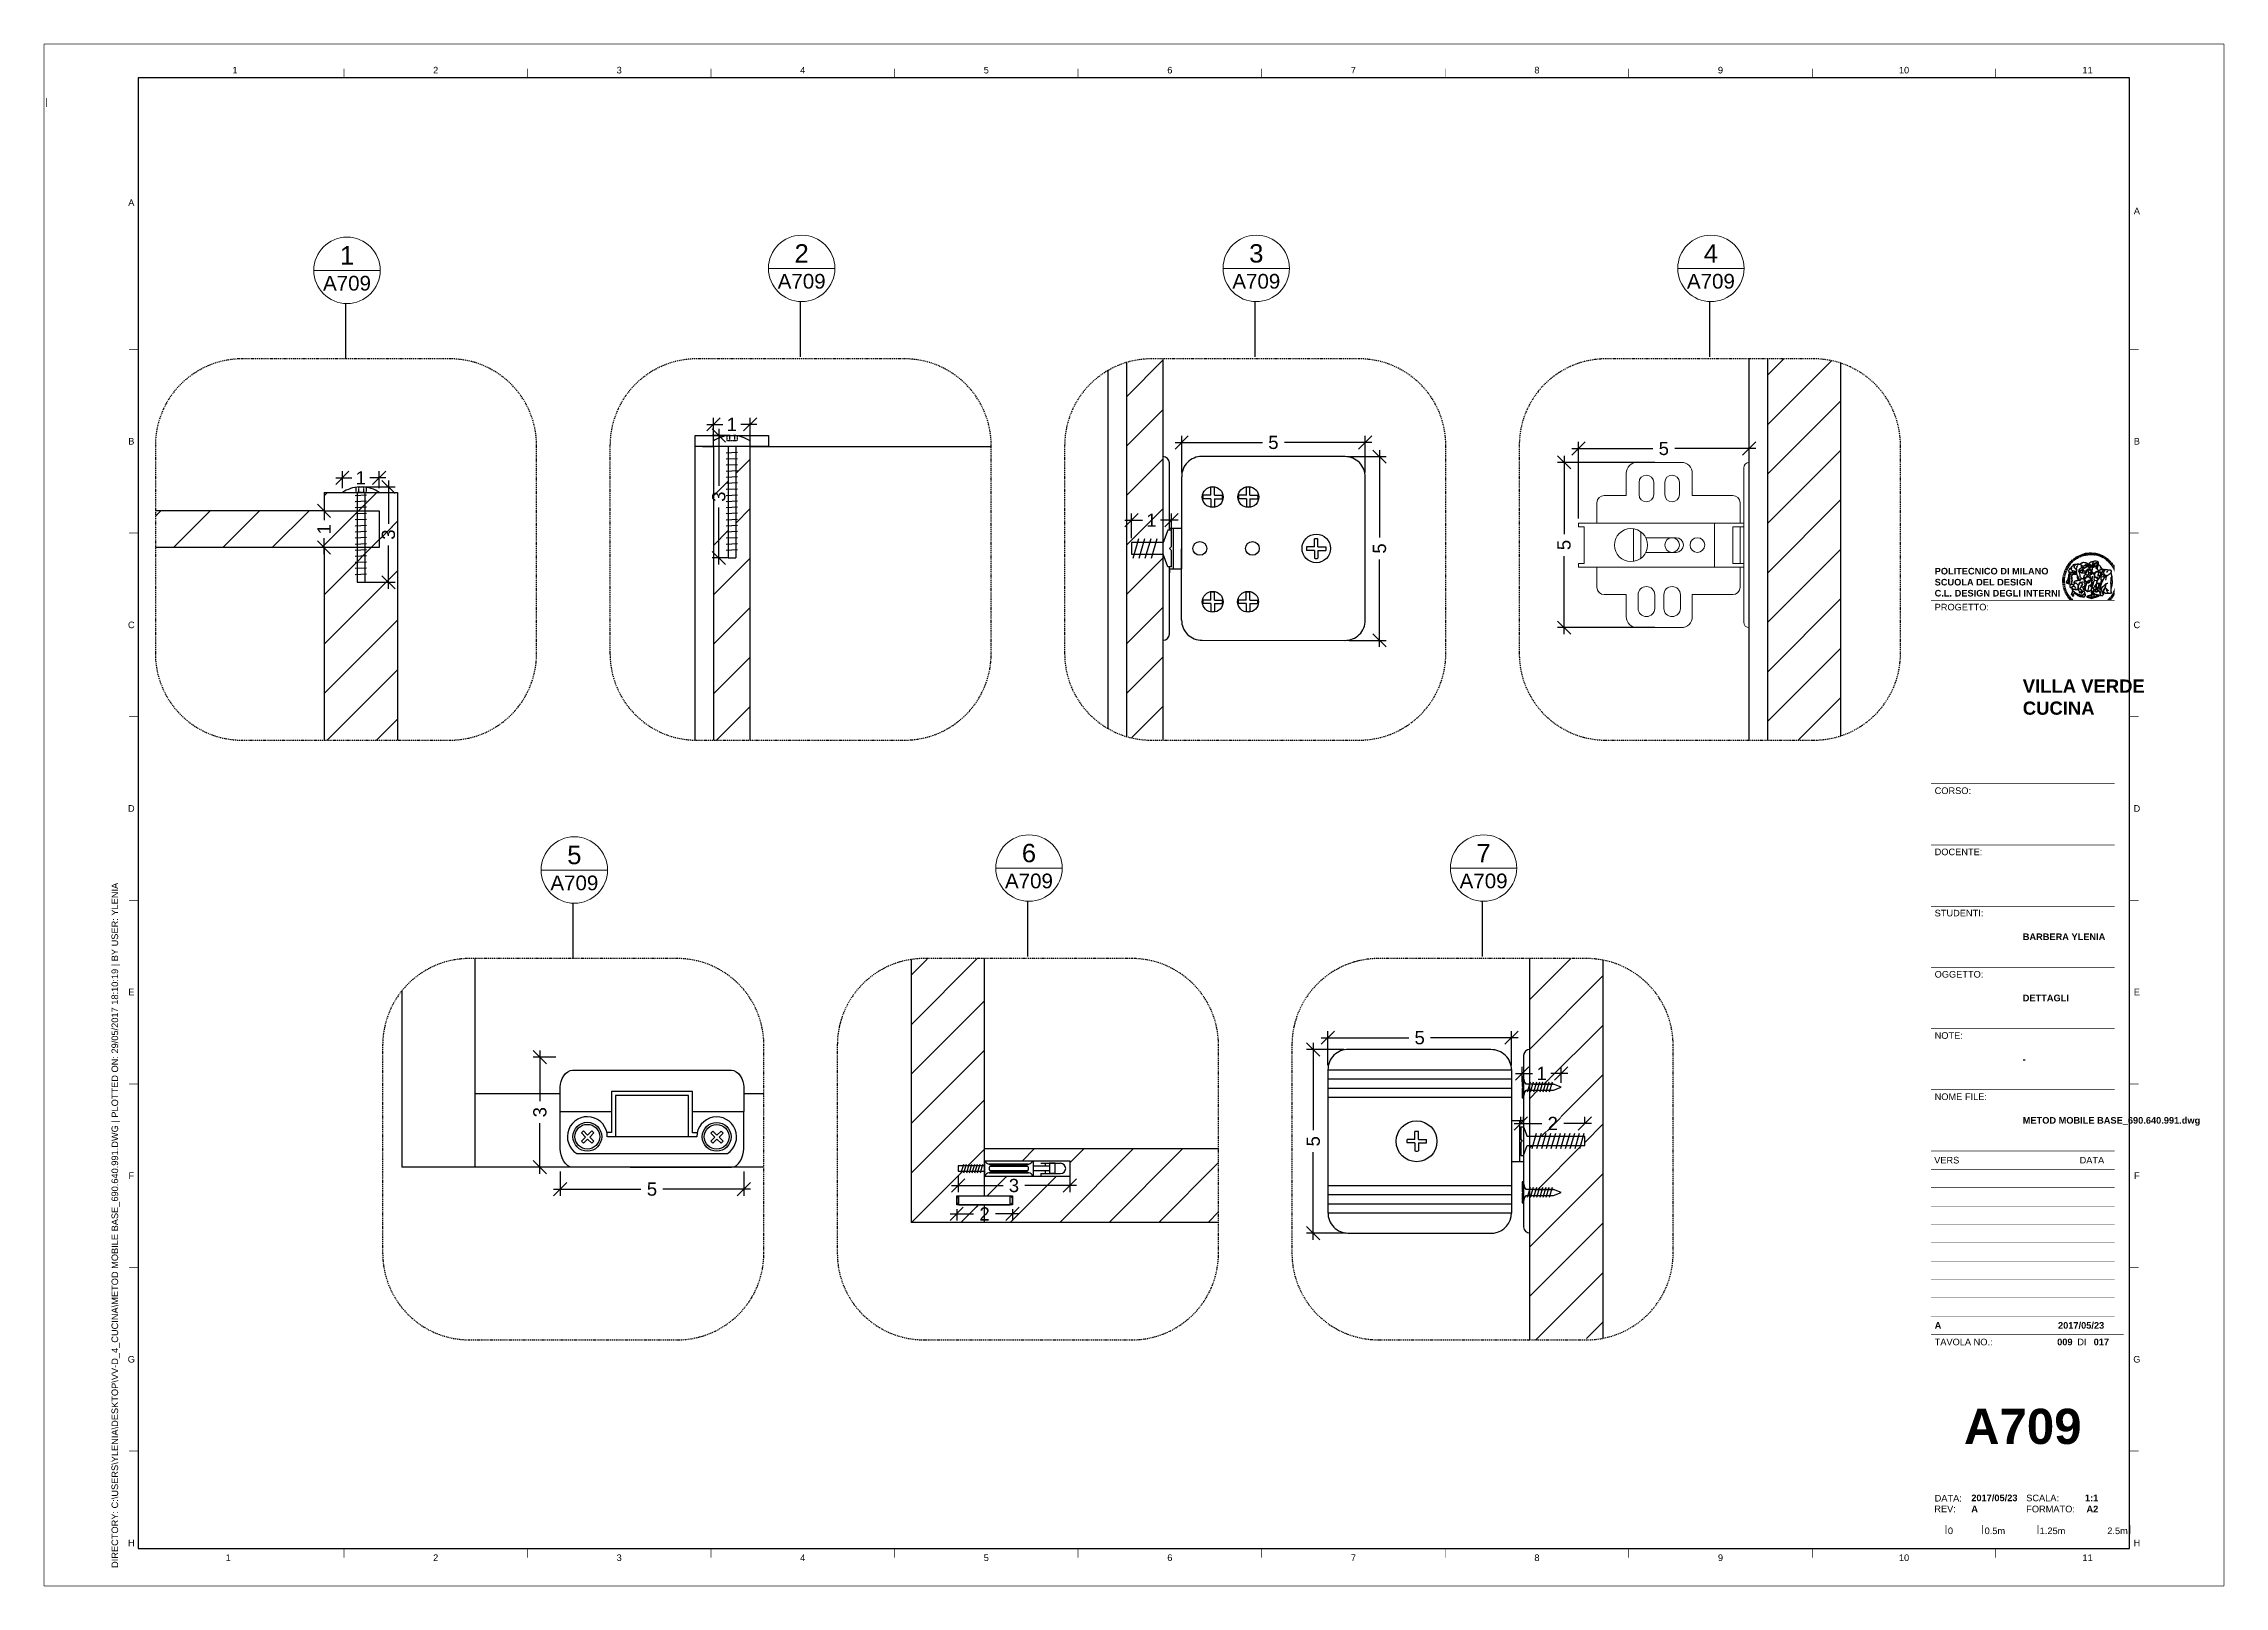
# Paper-space layout 'A709' of a CAD drawing. Header units: millimetres. Extents: x -1 to 593, y -1 to 419.
# The model-space entities are those that its viewports show. They can reach past a viewport. Long polylines and large blocks are cut down to what shows.
import ezdxf
from ezdxf.enums import TextEntityAlignment as Align

# ---------------------------------------------------------------- set-up
doc = ezdxf.new("R2010")
doc.units = ezdxf.units.MM
doc.set_wipeout_variables(frame=1)
for name, pattern in [('DASHED', [0.75, 0.5, -0.25]), ('HIDDEN', [0.375, 0.25, -0.125]), ('TRATTOPUNTO', [25.4, 12.7, -6.35, 0, -6.35])]:
    doc.linetypes.add(name, pattern=pattern)
for name, color, linetype, lineweight in [('A-ANNO-SYMB', 3, 'Continuous', 18), ('A-ELEV-MBE', 7, 'Continuous', 18), ('A-ELEV-MBE1', 7, 'Continuous', 18), ('A-SECT-MCUT1', 7, 'Continuous', 25)]:
    doc.layers.add(name, color=color, linetype=linetype, lineweight=lineweight)
for name, color, linetype in [('ARREDI', 1, 'Continuous'), ('ARREDI SEZIONATI', 2, 'Continuous'), ('G-ANNO-LOGO', 3, 'Continuous'), ('G-ANNO-TEXT', 3, 'Continuous'), ('G-ANNO-TTLB', 3, 'Continuous'), ('QUOTE', 3, 'Continuous'), ('TRATTEGGIO', 5, 'HIDDEN'), ('VITI E CERNIERE', 8, 'Continuous')]:
    doc.layers.add(name, color=color, linetype=linetype)
doc.layers.add('G-ANNO-NPLT', color=210, linetype='Continuous', plot=False)
doc.layers.get('A-ELEV-MBE').off()
doc.styles.add('ARIAL', font='arial.ttf')
doc.styles.add('ARIAL-BOLD', font='')
doc.styles.add('E-ARIAL', font='arial.ttf')
doc.styles.get("Standard").update_dxf_attribs({"font": 'arial.ttf'})
doc.styles.get('ARIAL-BOLD').set_extended_font_data('Arial', bold=True)
doc.dimstyles.new('TICK_36', dxfattribs={"dimtxt": 3.6, "dimasz": 3.6, "dimexe": 1.8, "dimexo": 1.2, "dimgap": 1.8, "dimtad": 0, "dimdec": 0, "dimzin": 0, "dimdsep": 46, "dimtxsty": 'ARIAL', "dimblk": 'OBLIQUE', "dimcen": 1.8, "dimdle": 1.8, "dimclrd": 256, "dimclrt": 256, "dimadec": 0, "dimazin": 0, "dimtfac": 1, "dimtdec": 0, "dimtmove": 1, "dimatfit": 3, "dimldrblk": 'OPEN90', "dimfxl": 1, "dimtfill": 1, "dimtolj": 1, "dimtzin": 0, "dimarcsym": 0})

psp = doc.layouts.new('A709')

# ---------------------------------------------------------------- texts
at = {"layer": 'G-ANNO-TEXT', "style": 'ARIAL'}
for s, p in [('1', (51.35, 412.07)), ('2', (106, 412.07)), ('3', (156, 412.07)), ('4', (206, 412.07)), ('5', (256, 412.07)), ('6', (306, 412.07)), ('7', (356, 412.07)), ('8', (406, 412.07)), ('9', (456, 412.07)), ('10', (506, 412.07)), ('11', (556, 412.07)), ('A', (23.09, 375.98)), ('A', (569.43, 373.71)), ('B', (23.09, 311)), ('B', (569.43, 311)), ('C', (23.09, 261)), ('D', (23.09, 211)), ('E', (23.09, 161)), ('F', (23.09, 111)), ('G', (23.09, 61)), ('H', (23.09, 11)), ('H', (569.43, 11)), ('1', (49.49, 6.95)), ('2', (106, 6.95)), ('3', (156, 6.95)), ('4', (206, 6.95)), ('5', (256, 6.95)), ('6', (306, 6.95)), ('7', (356, 6.95)), ('8', (406, 6.95)), ('9', (456, 6.95)), ('10', (506, 6.95)), ('11', (556, 6.95))]:
    psp.add_text(s, height=1.8, dxfattribs=at).set_placement(p, align=Align.MIDDLE_CENTER)
at = {"layer": 'G-ANNO-TEXT', "insert": (17.7, 4.17), "char_height": 1.8, "attachment_point": 1, "rotation": 90, "style": 'ARIAL'}
psp.add_mtext_dynamic_manual_height_columns('DIRECTORY: C:\\\\USERS\\\\YLENIA\\\\DESKTOP\\\\VV-D_4_CUCINA\\\\METOD MOBILE BASE_690.640.991.DWG | PLOTTED ON: 29/05/2017 18:10:19 | BY USER: YLENIA', width=412.209, gutter_width=9, heights=[0], dxfattribs=at)

msp = doc.modelspace()

# ---------------------------------------------------------------- blocks, each defined once
blk = doc.blocks.new('logoPolimi')
for p, q in [((-1.49, 1.84), (-1.36, 1.68)), ((-1.41, 1.91), (-1.28, 1.74)), ((-1.32, 1.97), (-1.2, 1.8)), ((-1.22, 2.03), (-1.11, 1.85)), ((-1.13, 2.09), (-1.03, 1.9)), ((-1.03, 2.14), (-0.94, 1.95)), ((-0.93, 2.18), (-0.84, 1.99)), ((-0.83, 2.22), (-0.75, 2.03)), ((-0.72, 2.26), (-0.66, 2.06)), ((-0.61, 2.29), (-0.56, 2.09)), ((-0.51, 2.32), (-0.46, 2.11)), ((-0.4, 2.34), (-0.36, 2.13)), ((-0.29, 2.35), (-0.26, 2.14)), ((-0.18, 2.36), (-0.16, 2.15)), ((-0.07, 2.37), (-0.06, 2.16)), ((0.04, 2.37), (0.04, 2.16)), ((0.15, 2.36), (0.14, 2.16)), ((0.26, 2.36), (0.24, 2.15)), ((0.37, 2.34), (0.34, 2.13)), ((0.48, 2.32), (0.44, 2.12)), ((0.59, 2.3), (0.54, 2.09)), ((0.69, 2.27), (0.63, 2.07)), ((0.8, 2.23), (0.73, 2.03)), ((0.9, 2.19), (0.82, 2)), ((1, 2.15), (0.91, 1.96)), ((1.1, 2.1), (1, 1.91)), ((1.2, 2.04), (1.09, 1.86)), ((1.29, 1.99), (1.18, 1.81)), ((1.38, 1.92), (1.26, 1.75)), ((1.47, 1.86), (1.34, 1.69)), ((-2.37, 0.12), (-2.16, 0.11)), ((-2.37, 0.01), (-2.16, 0.01)), ((-2.36, 0.23), (-2.15, 0.21)), ((-2.35, 0.34), (-2.14, 0.31)), ((-2.33, 0.45), (-2.12, 0.41)), ((-2.3, 0.55), (-2.1, 0.51)), ((-2.28, 0.66), (-2.07, 0.6)), ((-2.24, 0.77), (-2.04, 0.7)), ((-2.2, 0.87), (-2.01, 0.79)), ((-2.16, 0.97), (-1.97, 0.89)), ((-2.11, 1.07), (-1.93, 0.98)), ((-2.06, 1.17), (-1.88, 1.07)), ((-2.01, 1.26), (-1.83, 1.15)), ((-1.94, 1.36), (-1.77, 1.24)), ((-1.88, 1.45), (-1.71, 1.32)), ((-1.84, 0.03), (-1.82, 0.35)), ((-1.81, 1.53), (-1.65, 1.4)), ((-1.74, 1.61), (-1.58, 1.47)), ((-1.73, 0.59), (-1.73, 0.59)), ((-1.73, 0.59), (-1.73, 0.59)), ((-1.66, 1.69), (-1.51, 1.54)), ((-1.65, 0.57), (-1.65, 0.57)), ((-1.59, 1.12), (-1.59, 1.12)), ((-1.58, 1.77), (-1.44, 1.61)), ((-1.51, 0.55), (-1.51, 0.55)), ((-1.51, 0.55), (-1.51, 0.55)), ((-1.31, 0.79), (-1.21, 0.75)), ((-1.21, 0.75), (-1.31, 0.79)), ((-1.21, 0.75), (-1.31, 0.79)), ((-1.21, 0.75), (-1.21, 0.75)), ((-1.21, 0.75), (-1.21, 0.75)), ((-1.19, 0.76), (-1.19, 0.76)), ((-1.19, 0.76), (-1.19, 0.76)), ((-1.17, 0.99), (-1.18, 0.99)), ((-1.18, 0.99), (-1.17, 0.99)), ((-1.16, 0.57), (-1.16, 0.57)), ((-1.16, 0.57), (-1.16, 0.57)), ((-1.1, 0.01), (-0.99, 0.06)), ((-0.99, 0.06), (-1.1, 0.01)), ((-0.99, 0.06), (-1.1, 0.01)), ((-0.99, 0.06), (-0.99, 0.06)), ((-0.99, 0.06), (-0.99, 0.06)), ((-0.97, 0.79), (-0.98, 0.79)), ((-0.89, 0.84), (-0.97, 0.79)), ((-0.97, 0.79), (-0.89, 0.84)), ((-0.96, 1.41), (-0.96, 1.41)), ((-0.96, 1.41), (-0.96, 1.41)), ((-0.89, 0.84), (-0.82, 0.87)), ((-0.82, 0.87), (-0.89, 0.84)), ((-0.89, 0.84), (-0.82, 0.87)), ((-0.88, 0.83), (-0.89, 0.84)), ((-0.85, 1.39), (-0.85, 1.39)), ((-0.85, 1.39), (-0.85, 1.39)), ((-0.84, 0.14), (-0.84, 0.14)), ((-0.77, 1.08), (-0.78, 1.08)), ((-0.78, 1.08), (-0.77, 1.08)), ((-0.61, 1.12), (-0.77, 1.08)), ((-0.77, 1.08), (-0.61, 1.12)), ((-0.77, 1.08), (-0.61, 1.12)), ((-0.75, 1.3), (-0.76, 1.29)), ((-0.76, 1.29), (-0.75, 1.3)), ((-0.65, 0.99), (-0.7, 0.96)), ((-0.69, 0.18), (-0.68, 0.18)), ((-0.66, 0.93), (-0.66, 0.93)), ((-0.66, 0.93), (-0.64, 0.93)), ((-0.66, 0.93), (-0.66, 0.93)), ((-0.66, 0.93), (-0.66, 0.93)), ((-0.63, 1.01), (-0.63, 1.01)), ((-0.63, 1.01), (-0.62, 1.01)), ((-0.63, 0.66), (-0.63, 0.66)), ((-0.6, 1.12), (-0.61, 1.12)), ((-0.61, 1.12), (-0.6, 1.12)), ((-0.61, 1.12), (-0.6, 1.12)), ((-0.61, 0.86), (-0.57, 0.85)), ((-0.57, 0.85), (-0.61, 0.86)), ((-0.61, 0.86), (-0.57, 0.85)), ((-0.53, 1.08), (-0.6, 1.12)), ((-0.6, 1.12), (-0.6, 1.11)), ((-0.6, 1.12), (-0.53, 1.08)), ((-0.57, 0.8), (-0.59, 0.8)), ((-0.57, 0.85), (-0.53, 0.84)), ((-0.57, 0.85), (-0.57, 0.85)), ((-0.57, 0.85), (-0.57, 0.85)), ((-0.57, 0.85), (-0.53, 0.84)), ((-0.56, 0.29), (-0.49, 0.48)), ((-0.56, 0.14), (-0.56, 0.29)), ((-0.5, 0.11), (-0.56, 0.14)), ((-0.53, 0.84), (-0.51, 0.84)), ((-0.53, 0.84), (-0.51, 0.84)), ((-0.53, 0.84), (-0.53, 0.84)), ((-0.51, 0.11), (-0.51, 0.11)), ((-0.51, 0.11), (-0.51, 0.11)), ((-0.34, 0.33), (-0.5, 0.11)), ((-0.49, 0.48), (-0.41, 0.55)), ((-0.42, 0.8), (-0.47, 0.79)), ((-0.42, 0.8), (-0.47, 0.79)), ((-0.47, 0.79), (-0.45, 0.76)), ((-0.47, 0.79), (-0.45, 0.76)), ((-0.45, 1.14), (-0.42, 1.11)), ((-0.42, 1.26), (-0.36, 1.22)), ((-0.41, 0.55), (-0.34, 0.49)), ((-0.4, 1.37), (-0.38, 1.38)), ((-0.39, 1.37), (-0.4, 1.37)), ((-0.35, 1.33), (-0.4, 1.37)), ((-0.39, 1.24), (-0.4, 1.23)), ((-0.38, 1.14), (-0.38, 1.14)), ((-0.34, 0.49), (-0.09, 0.48)), ((-0.16, 0.32), (-0.34, 0.33)), ((-0.14, 0.32), (-0.31, 0.34)), ((-0.28, 1.3), (-0.29, 1.3)), ((-0.28, 1.3), (-0.28, 1.3)), ((-0.16, 1.24), (-0.16, 1.25)), ((-0.16, 1.25), (-0.16, 1.25)), ((-0.16, 0.49), (-0.14, 0.64)), ((-0.06, 0.27), (-0.16, 0.32)), ((-0.1, 0.88), (-0.09, 0.87)), ((-0.08, 1.37), (-0.08, 1.38)), ((-0.08, 1.23), (-0.05, 1.21)), ((-0.05, 1.21), (-0.08, 1.23)), ((-0.08, 1.23), (-0.05, 1.21)), ((-0.03, 0.26), (-0.06, 0.27)), ((-0.05, 1.21), (-0.04, 1.21)), ((-0.04, 1.21), (-0.05, 1.21)), ((-0.04, 1.21), (-0.04, 1.21)), ((-0.04, 1.21), (-0.04, 1.21)), ((-0.04, 0.48), (-0.03, 0.26)), ((0.03, 1.15), (0.03, 1.15)), ((0.03, 0.66), (0.03, 0.67)), ((0.07, 0.58), (0.07, 0.57)), ((0.1, 1.18), (0.1, 1.18)), ((0.1, 0.84), (0.1, 0.84)), ((0.13, 1.32), (0.17, 1.19)), ((0.14, 0.71), (0.34, 0.65)), ((0.31, 0.56), (0.17, 0.63)), ((0.27, 1.61), (0.27, 1.61)), ((0.27, 1.61), (0.27, 1.61)), ((0.27, 1.61), (0.27, 1.61)), ((0.29, 1.29), (0.29, 1.29)), ((0.29, 1.29), (0.29, 1.29)), ((0.29, 1.29), (0.29, 1.29)), ((0.29, 1.29), (0.29, 1.29)), ((0.33, 0.49), (0.34, 0.49)), ((0.33, 0.03), (0.35, 0.03)), ((0.33, 0.03), (0.35, 0.03)), ((0.34, 0.65), (0.34, 0.64)), ((0.35, 0.03), (0.57, 0.06)), ((0.35, 0.03), (0.57, 0.06)), ((0.35, 0.03), (0.35, 0.03)), ((0.35, 0.03), (0.35, 0.03)), ((0.38, 1.36), (0.37, 1.35)), ((0.38, 0.34), (0.37, 0.34)), ((0.38, 0.34), (0.38, 0.34)), ((0.43, 0.67), (0.39, 0.64)), ((0.49, 1.05), (0.51, 1.13)), ((0.51, 1.13), (0.49, 1.05)), ((0.49, 1.05), (0.51, 1.13)), ((0.51, 1.31), (0.5, 1.29)), ((0.51, 1.13), (0.52, 1.23)), ((0.52, 1.23), (0.51, 1.23)), ((0.51, 1.23), (0.52, 1.23)), ((0.52, 1.23), (0.51, 1.13)), ((0.51, 1.13), (0.52, 1.23)), ((0.52, 1.24), (0.6, 1.37)), ((0.52, 1.23), (0.6, 1.36)), ((0.6, 1.36), (0.52, 1.23)), ((0.52, 1.23), (0.52, 1.23)), ((0.52, 1.23), (0.52, 1.24)), ((0.52, 1.23), (0.52, 1.23)), ((0.55, 1.07), (0.53, 1.06)), ((0.53, 1.04), (0.53, 1.06)), ((0.53, 1.05), (0.53, 1.04)), ((0.54, 0.3), (0.63, 0.32)), ((0.54, -0.08), (0.61, 0.06)), ((0.61, 0.06), (0.54, -0.08)), ((0.54, -0.08), (0.61, 0.06)), ((0.56, 0.19), (0.59, 0.21)), ((0.57, 1.07), (0.57, 1.07)), ((0.57, 1.07), (0.57, 1.07)), ((0.57, 1.07), (0.57, 1.07)), ((0.57, 1.07), (0.57, 1.07)), ((0.57, 1.07), (0.57, 1.07)), ((0.57, 1.07), (0.57, 1.07)), ((0.57, 1.07), (0.57, 1.07)), ((0.58, 0.3), (0.59, 0.29)), ((0.59, 0.78), (0.59, 0.79)), ((0.59, 0.79), (0.59, 0.79)), ((0.59, 0.79), (0.59, 0.79)), ((0.59, 0.79), (0.59, 0.78)), ((0.61, 0.06), (0.6, 0.07)), ((0.6, 0.07), (0.61, 0.06)), ((0.61, 0.06), (0.61, 0.07)), ((0.62, 0.21), (0.65, 0.22)), ((0.64, 1.37), (0.65, 1.37)), ((0.69, 0.86), (0.68, 0.86)), ((0.68, 0.86), (0.69, 0.86)), ((0.68, 0.76), (0.68, 0.76)), ((0.76, 0.26), (0.76, 0.26)), ((0.82, 0.35), (0.84, 0.36)), ((0.82, 0.35), (0.82, 0.35)), ((0.84, 0.36), (0.84, 0.37)), ((0.85, 0.34), (1.05, 0.35)), ((0.93, 1.05), (0.93, 1.05)), ((0.93, 1.05), (0.93, 1.05)), ((0.93, 1.05), (0.93, 1.04)), ((0.93, 1.05), (0.93, 1.05)), ((0.97, 0.66), (0.96, 0.66)), ((1.01, 0.97), (0.98, 0.96)), ((1.17, 0.96), (1.17, 0.95)), ((1.17, 0.95), (1.17, 0.95)), ((1.34, 0.37), (1.26, 0.04)), ((1.27, 0.37), (1.27, 0.38)), ((1.28, 0.95), (1.28, 0.95)), ((1.37, 0.73), (1.46, 0.81)), ((1.41, 0.4), (1.41, 0.41)), ((1.56, 1.79), (1.42, 1.63)), ((1.64, 1.71), (1.49, 1.56)), ((1.49, 0.9), (1.57, 0.92)), ((1.72, 1.63), (1.56, 1.49)), ((1.67, 0.6), (1.57, 0.53)), ((1.79, 1.55), (1.63, 1.41)), ((1.86, 1.47), (1.7, 1.34)), ((1.93, 1.38), (1.76, 1.26)), ((1.99, 1.29), (1.81, 1.17)), ((2.05, 1.19), (1.87, 1.09)), ((2.1, 1.1), (1.92, 1)), ((2.15, 1), (1.96, 0.91)), ((2.19, 0.9), (2, 0.82)), ((2.23, 0.79), (2.04, 0.72)), ((2.27, 0.69), (2.07, 0.63)), ((2.3, 0.58), (2.09, 0.53)), ((2.32, 0.47), (2.12, 0.43)), ((2.34, 0.37), (2.13, 0.33)), ((2.36, 0.26), (2.15, 0.23)), ((2.37, 0.15), (2.16, 0.13)), ((2.37, 0.04), (2.16, 0.03)), ((-2.37, -0.1), (-2.16, -0.09)), ((-2.36, -0.21), (-2.15, -0.19)), ((-2.35, -0.32), (-2.14, -0.29)), ((-2.33, -0.43), (-2.12, -0.39)), ((-2.31, -0.54), (-2.1, -0.49)), ((-2.28, -0.65), (-2.08, -0.59)), ((-2.25, -0.75), (-2.05, -0.69)), ((-2.21, -0.86), (-2.02, -0.78)), ((-2.17, -0.96), (-1.98, -0.87)), ((-2.12, -1.06), (-1.93, -0.96)), ((-2.07, -1.16), (-1.89, -1.05)), ((-2.04, -0.15), (-1.97, -0.2)), ((-2.01, -1.25), (-1.84, -1.14)), ((-1.95, -1.34), (-1.78, -1.22)), ((-1.89, -1.43), (-1.72, -1.31)), ((-1.82, -1.52), (-1.66, -1.38)), ((-1.75, -1.6), (-1.59, -1.46)), ((-1.67, -1.68), (-1.52, -1.53)), ((-1.58, -0.12), (-1.6, -0.18)), ((-1.6, -0.18), (-1.58, -0.28)), ((-1.57, -0.54), (-1.59, -0.54)), ((-1.59, -0.54), (-1.59, -0.54)), ((-1.59, -1.76), (-1.45, -1.6)), ((-1.56, -0.32), (-1.56, -0.31)), ((-1.56, -0.31), (-1.56, -0.31)), ((-1.53, -0.65), (-1.53, -0.65)), ((-1.53, -0.65), (-1.53, -0.65)), ((-1.51, -1.83), (-1.37, -1.67)), ((-1.48, -0.86), (-1.48, -0.85)), ((-1.42, -0.37), (-1.42, -0.37)), ((-1.42, -1.9), (-1.29, -1.73)), ((-1.38, -0.46), (-1.38, -0.46)), ((-1.33, -1.96), (-1.21, -1.79)), ((-1.31, -0.24), (-1.31, -0.23)), ((-1.31, -0.23), (-1.31, -0.24)), ((-1.23, -0.19), (-1.23, -0.19)), ((-1.23, -0.19), (-1.23, -0.19)), ((-1.23, -0.19), (-1.23, -0.19)), ((-1.23, -0.19), (-1.23, -0.19)), ((-1.01, -0.39), (-1.02, -0.39)), ((-1.02, -0.39), (-1.01, -0.39)), ((-1.02, -0.7), (-1.02, -0.7)), ((-1.02, -0.7), (-1.02, -0.7)), ((-1.02, -0.7), (-1.02, -0.7)), ((-0.79, -0.51), (-0.83, -0.58)), ((-0.83, -0.58), (-0.79, -0.51)), ((-0.83, -0.58), (-0.79, -0.51)), ((-0.78, -1.05), (-0.83, -0.94)), ((-0.83, -0.94), (-0.78, -1.05)), ((-0.83, -0.94), (-0.83, -0.94)), ((-0.83, -0.94), (-0.78, -1.05)), ((-0.82, -1.23), (-0.82, -1.23)), ((-0.82, -1.23), (-0.77, -1.23)), ((-0.77, -1.23), (-0.82, -1.23)), ((-0.82, -1.23), (-0.82, -1.23)), ((-0.77, -1.23), (-0.82, -1.23)), ((-0.75, -0.96), (-0.8, -0.89)), ((-0.8, -0.89), (-0.79, -0.92)), ((-0.79, -0.92), (-0.8, -0.89)), ((-0.8, -0.89), (-0.75, -0.96)), ((-0.79, -0.92), (-0.8, -0.89)), ((-0.8, -0.89), (-0.8, -0.89)), ((-0.8, -0.89), (-0.75, -0.96)), ((-0.79, -0.92), (-0.78, -0.95)), ((-0.78, -0.95), (-0.79, -0.92)), ((-0.78, -0.95), (-0.79, -0.92)), ((-0.77, -0.49), (-0.78, -0.48)), ((-0.78, -0.48), (-0.77, -0.49)), ((-0.78, -0.95), (-0.76, -1)), ((-0.76, -1), (-0.78, -0.95)), ((-0.76, -1), (-0.78, -0.95)), ((-0.71, -0.89), (-0.75, -0.87)), ((-0.75, -0.87), (-0.71, -0.89)), ((-0.75, -0.87), (-0.71, -0.89)), ((-0.72, -1.01), (-0.75, -0.96)), ((-0.75, -0.96), (-0.72, -1.01)), ((-0.75, -0.96), (-0.72, -1.01)), ((-0.64, -0.93), (-0.71, -0.89)), ((-0.71, -0.89), (-0.64, -0.93)), ((-0.71, -0.89), (-0.64, -0.93)), ((-0.66, -0.53), (-0.66, -0.53)), ((-0.66, -0.53), (-0.66, -0.53)), ((-0.66, -0.53), (-0.66, -0.53)), ((-0.39, -0.81), (-0.51, -0.69)), ((-0.51, -1.04), (-0.5, -1.04)), ((-0.48, -0.42), (-0.48, -0.42)), ((-0.48, -0.42), (-0.48, -0.42)), ((-0.48, -0.42), (-0.48, -0.42)), ((-0.41, -0.51), (-0.41, -0.51)), ((-0.38, -0.05), (-0.39, -0.12)), ((-0.39, -0.12), (-0.37, -0.1)), ((-0.35, -0.14), (-0.37, -0.08)), ((-0.37, -0.09), (-0.37, -0.09)), ((-0.33, -0.12), (-0.35, -0.14)), ((-0.32, -0.14), (-0.35, -0.14)), ((-0.35, -0.18), (-0.34, -0.22)), ((-0.34, -0.08), (-0.29, -0.16)), ((-0.34, -0.22), (-0.34, -0.22)), ((-0.27, -0.17), (-0.32, -0.14)), ((-0.25, -0.91), (-0.26, -0.9)), ((-0.26, -1.29), (0.1, -1.2)), ((0.1, -1.2), (-0.26, -1.29)), ((0.08, -1.4), (-0.26, -1.29)), ((-0.26, -1.29), (0.08, -1.4)), ((-0.26, -1.38), (-0.26, -1.29)), ((-0.26, -1.29), (-0.26, -1.29)), ((-0.26, -1.29), (-0.26, -1.38)), ((-0.26, -1.29), (0.08, -1.4)), ((-0.26, -1.29), (-0.26, -1.29)), ((0.08, -1.49), (-0.26, -1.38)), ((-0.26, -1.38), (0.09, -1.49)), ((-0.14, -0.15), (-0.16, -0.13)), ((-0.11, -0.04), (-0.12, -0.05)), ((-0.04, -0.41), (-0.01, -0.44)), ((-0.01, -0.44), (-0.04, -0.41)), ((-0.04, -0.41), (-0.01, -0.44)), ((0.07, -0.84), (0.07, -0.84)), ((0.07, -0.84), (0.07, -0.84)), ((0.1, -1.2), (0.08, -1.32)), ((0.08, -1.32), (0.13, -1.2)), ((0.08, -1.4), (0.72, -1.22)), ((0.72, -1.22), (0.08, -1.4)), ((0.08, -1.4), (0.72, -1.22)), ((0.72, -1.31), (0.08, -1.49)), ((0.08, -1.44), (0.08, -1.4)), ((0.08, -1.4), (0.08, -1.44)), ((0.08, -1.4), (0.08, -1.49)), ((0.08, -1.49), (0.08, -1.44)), ((0.08, -1.44), (0.08, -1.44)), ((0.08, -1.44), (0.08, -1.45)), ((0.08, -1.45), (0.08, -1.46)), ((0.08, -1.46), (0.08, -1.49)), ((0.1, -1.01), (0.09, -0.86)), ((0.1, -1.01), (0.09, -0.86)), ((0.09, -1.49), (0.72, -1.31)), ((0.1, -1.2), (0.12, -1.04)), ((0.12, -1.04), (0.1, -1.2)), ((0.13, -1.2), (0.1, -1.2)), ((0.1, -1.2), (0.13, -1.2)), ((0.13, -1.2), (0.1, -1.2)), ((0.1, -1.2), (0.1, -1.2)), ((0.11, -0.44), (0.11, -0.44)), ((0.11, -0.44), (0.11, -0.44)), ((0.12, -0.21), (0.12, -0.21)), ((0.12, -0.21), (0.12, -0.21)), ((0.12, -0.21), (0.12, -0.21)), ((0.12, -0.21), (0.12, -0.21)), ((0.12, -0.21), (0.12, -0.21)), ((0.12, -0.21), (0.12, -0.21)), ((0.12, -0.21), (0.12, -0.21)), ((0.12, -0.21), (0.12, -0.21)), ((0.12, -0.21), (0.12, -0.21)), ((0.12, -0.21), (0.12, -0.21)), ((0.12, -0.21), (0.12, -0.21)), ((0.12, -0.21), (0.12, -0.21)), ((0.12, -0.21), (0.12, -0.21)), ((0.12, -0.56), (0.14, -0.53)), ((0.14, -0.53), (0.12, -0.56)), ((0.12, -0.56), (0.14, -0.53)), ((0.12, -1.04), (0.12, -1.04)), ((0.12, -1.04), (0.12, -1.04)), ((0.12, -1.04), (0.12, -1.04)), ((0.21, -0.99), (0.13, -1.2)), ((0.13, -1.2), (0.21, -0.99)), ((0.36, -1.14), (0.13, -1.2)), ((0.13, -1.2), (0.26, -1.17)), ((0.14, -0.53), (0.16, -0.49)), ((0.16, -0.49), (0.14, -0.53)), ((0.14, -0.53), (0.16, -0.49)), ((0.16, -0.49), (0.16, -0.49)), ((0.16, -0.49), (0.16, -0.49)), ((0.28, -1.19), (0.21, -0.99)), ((0.21, -0.99), (0.31, -1.27)), ((0.24, -0.17), (0.24, -0.16)), ((0.24, -0.16), (0.24, -0.17)), ((0.25, -0.84), (0.25, -0.88)), ((0.25, -0.88), (0.25, -0.84)), ((0.25, -0.88), (0.25, -0.84)), ((0.25, -0.88), (0.29, -1.17)), ((0.26, -0.88), (0.25, -0.88)), ((0.31, -1.27), (0.25, -0.88)), ((0.26, -1.17), (0.28, -1.16)), ((0.28, -1.16), (0.36, -1.14)), ((0.29, -1.17), (0.28, -1.19)), ((0.36, -1.14), (0.72, -1.22)), ((0.72, -1.22), (0.36, -1.14)), ((0.49, -0.31), (0.49, -0.31)), ((0.49, -0.31), (0.49, -0.31)), ((0.5, -0.27), (0.5, -0.27)), ((0.51, -0.27), (0.51, -0.27)), ((0.72, -0.81), (0.75, -0.89)), ((0.72, -1.22), (0.72, -1.31)), ((0.72, -1.31), (0.72, -1.22)), ((0.74, -0.23), (0.74, -0.23)), ((0.74, -0.23), (0.75, -0.24)), ((0.75, -0.23), (0.75, -0.23)), ((0.86, -0.25), (0.82, -0.34)), ((0.87, -0.22), (0.86, -0.23)), ((0.87, -0.22), (0.86, -0.25)), ((0.96, -0.58), (0.96, -0.57)), ((1.05, -1.05), (1.04, -1.05)), ((1.28, -2), (1.17, -1.82)), ((1.37, -1.93), (1.25, -1.76)), ((1.31, -0.27), (1.3, -0.26)), ((1.3, -0.26), (1.3, -0.26)), ((1.3, -0.26), (1.3, -0.26)), ((1.3, -0.26), (1.31, -0.27)), ((1.3, -0.26), (1.3, -0.26)), ((1.46, -1.87), (1.33, -1.7)), ((1.54, -1.8), (1.41, -1.64)), ((1.63, -1.72), (1.48, -1.57)), ((1.71, -1.65), (1.55, -1.5)), ((1.78, -1.57), (1.62, -1.43)), ((1.85, -1.48), (1.69, -1.35)), ((1.92, -1.39), (1.75, -1.27)), ((1.98, -1.3), (1.81, -1.19)), ((2.04, -1.21), (1.86, -1.1)), ((2.09, -1.11), (1.91, -1.01)), ((2.14, -1.01), (1.95, -0.92)), ((2.19, -0.91), (1.99, -0.83)), ((2.23, -0.81), (2.03, -0.74)), ((2.26, -0.7), (2.06, -0.64)), ((2.29, -0.6), (2.09, -0.55)), ((2.32, -0.49), (2.11, -0.45)), ((2.34, -0.38), (2.13, -0.35)), ((2.35, -0.27), (2.15, -0.25)), ((2.37, -0.08), (2.16, -0.07)), ((2.36, -0.16), (2.16, -0.15)), ((-1.24, -2.02), (-1.13, -1.84)), ((-1.14, -2.08), (-1.04, -1.89)), ((-1.04, -2.13), (-0.95, -1.94)), ((-0.94, -2.18), (-0.86, -1.98)), ((-0.84, -2.22), (-0.77, -2.02)), ((-0.74, -2.25), (-0.67, -2.05)), ((-0.63, -2.29), (-0.57, -2.08)), ((-0.52, -2.31), (-0.48, -2.11)), ((-0.42, -2.33), (-0.38, -2.13)), ((-0.31, -2.35), (-0.28, -2.14)), ((-0.2, -2.36), (-0.18, -2.15)), ((-0.09, -2.37), (-0.08, -2.16)), ((0.03, -2.37), (0.02, -2.16)), ((0.14, -2.37), (0.12, -2.16)), ((0.25, -2.36), (0.22, -2.15)), ((0.35, -2.34), (0.32, -2.14)), ((0.46, -2.32), (0.42, -2.12)), ((0.57, -2.3), (0.52, -2.1)), ((0.68, -2.27), (0.62, -2.07)), ((0.78, -2.24), (0.71, -2.04)), ((0.89, -2.2), (0.81, -2)), ((0.99, -2.15), (0.9, -1.96)), ((1.09, -2.11), (0.99, -1.92)), ((1.19, -2.05), (1.08, -1.87))]:
    blk.add_line(p, q)
for points in [[(-1.9, 0.12), (-1.94, 0.02), (-2.05, -0.09), (-2.05, -0.09)], [(-1.86, 0.38), (-1.86, 0.38), (-1.87, 0.19), (-1.9, 0.12)], [(-1.76, 0.6), (-1.76, 0.6), (-1.84, 0.57), (-1.86, 0.38)], [(-1.86, -0.04), (-1.84, 0.02), (-1.84, 0.03), (-1.84, 0.03)], [(-1.82, 0.78), (-1.83, 0.8), (-1.85, 0.86), (-1.83, 0.88)], [(-1.82, 0.78), (-1.83, 0.8), (-1.85, 0.86), (-1.83, 0.88)], [(-1.83, 0.88), (-1.81, 0.9), (-1.76, 0.96), (-1.76, 0.96)], [(-1.83, 0.88), (-1.81, 0.9), (-1.76, 0.96), (-1.76, 0.96)], [(-1.76, 0.6), (-1.83, 0.7), (-1.78, 0.74), (-1.78, 0.74)], [(-1.78, 0.74), (-1.79, 0.74), (-1.83, 0.7), (-1.76, 0.6)], [(-1.78, 0.74), (-1.8, 0.76), (-1.81, 0.78), (-1.82, 0.78)], [(-1.78, 0.74), (-1.8, 0.76), (-1.81, 0.78), (-1.82, 0.78)], [(-1.82, 0.35), (-1.81, 0.5), (-1.73, 0.59), (-1.73, 0.59)], [(-1.82, -0.19), (-1.73, -0.07), (-1.75, 0.14), (-1.75, 0.3)], [(-1.75, 0.33), (-1.75, 0.17), (-1.73, -0.05), (-1.8, -0.17)], [(-1.78, 0.74), (-1.75, 0.72), (-1.72, 0.69), (-1.68, 0.7)], [(-1.68, 0.7), (-1.72, 0.69), (-1.75, 0.72), (-1.78, 0.74)], [(-1.68, 0.7), (-1.72, 0.69), (-1.75, 0.72), (-1.78, 0.74)], [(-1.78, 0.74), (-1.78, 0.74), (-1.78, 0.74), (-1.78, 0.74)], [(-1.76, 0.96), (-1.68, 1.1), (-1.59, 1.12), (-1.59, 1.12)], [(-1.76, 0.96), (-1.68, 1.1), (-1.6, 1.12), (-1.6, 1.12)], [(-1.73, 0.59), (-1.74, 0.59), (-1.75, 0.6), (-1.76, 0.6)], [(-1.73, 0.59), (-1.74, 0.59), (-1.75, 0.6), (-1.76, 0.6)], [(-1.75, 0.3), (-1.76, 0.47), (-1.65, 0.57), (-1.65, 0.57)], [(-1.65, 0.57), (-1.65, 0.57), (-1.76, 0.5), (-1.75, 0.33)], [(-1.65, 0.57), (-1.68, 0.58), (-1.7, 0.58), (-1.73, 0.59)], [(-1.65, 0.57), (-1.68, 0.58), (-1.7, 0.58), (-1.73, 0.59)], [(-1.5, 0.71), (-1.53, 0.74), (-1.61, 0.71), (-1.68, 0.7)], [(-1.68, 0.7), (-1.61, 0.71), (-1.53, 0.73), (-1.5, 0.71)], [(-1.5, 0.71), (-1.53, 0.73), (-1.61, 0.71), (-1.68, 0.7)], [(-1.51, 0.55), (-1.56, 0.56), (-1.61, 0.56), (-1.65, 0.57)], [(-1.65, 0.57), (-1.61, 0.56), (-1.56, 0.56), (-1.51, 0.55)], [(-1.51, 0.55), (-1.56, 0.56), (-1.61, 0.56), (-1.65, 0.57)], [(-1.59, 1.12), (-1.6, 1.06), (-1.61, 0.99), (-1.61, 0.97)], [(-1.61, 0.97), (-1.61, 0.99), (-1.6, 1.06), (-1.59, 1.12)], [(-1.61, 0.97), (-1.61, 0.99), (-1.6, 1.06), (-1.59, 1.12)], [(-1.61, 0.97), (-1.61, 0.95), (-1.56, 0.88), (-1.54, 0.87)], [(-1.54, 0.87), (-1.56, 0.88), (-1.61, 0.95), (-1.61, 0.97)], [(-1.54, 0.87), (-1.56, 0.88), (-1.61, 0.96), (-1.61, 0.97)], [(-1.59, 1.12), (-1.59, 1.13), (-1.59, 1.15), (-1.58, 1.16)], [(-1.59, 1.12), (-1.59, 1.13), (-1.59, 1.15), (-1.58, 1.16)], [(-1.58, 1.16), (-1.57, 1.21), (-1.52, 1.23), (-1.49, 1.25)], [(-1.58, 1.16), (-1.57, 1.21), (-1.52, 1.23), (-1.49, 1.25)], [(-1.58, 0.36), (-1.58, 0.48), (-1.51, 0.55), (-1.51, 0.55)], [(-1.51, 0.55), (-1.51, 0.55), (-1.58, 0.48), (-1.58, 0.36)], [(-1.51, 0.55), (-1.51, 0.55), (-1.58, 0.48), (-1.58, 0.36)], [(-1.55, 0.04), (-1.55, 0.08), (-1.58, 0.25), (-1.58, 0.36)], [(-1.58, 0.36), (-1.58, 0.25), (-1.55, 0.08), (-1.55, 0.04)], [(-1.58, 0.36), (-1.58, 0.25), (-1.55, 0.08), (-1.55, 0.04)], [(-1.58, -0.12), (-1.57, -0.06), (-1.55, 0.02), (-1.55, 0.04)], [(-1.55, 0.04), (-1.55, 0.02), (-1.57, -0.06), (-1.58, -0.12)], [(-1.55, 0.04), (-1.55, 0.02), (-1.56, -0.04), (-1.57, -0.1)], [(-1.54, 0.87), (-1.52, 0.85), (-1.47, 0.83), (-1.44, 0.83)], [(-1.44, 0.83), (-1.47, 0.83), (-1.52, 0.85), (-1.54, 0.87)], [(-1.45, 0.83), (-1.47, 0.83), (-1.52, 0.85), (-1.54, 0.87)], [(-1.51, 0.55), (-1.33, 0.54), (-1.16, 0.57), (-1.16, 0.57)], [(-1.16, 0.57), (-1.16, 0.57), (-1.33, 0.54), (-1.51, 0.55)], [(-1.16, 0.57), (-1.16, 0.57), (-1.33, 0.54), (-1.51, 0.55)], [(-1.5, 0.71), (-1.46, 0.68), (-1.4, 0.62), (-1.33, 0.66)], [(-1.33, 0.66), (-1.4, 0.62), (-1.46, 0.68), (-1.5, 0.71)], [(-1.33, 0.66), (-1.4, 0.62), (-1.46, 0.68), (-1.5, 0.71)], [(-1.49, 1.25), (-1.46, 1.26), (-1.42, 1.33), (-1.39, 1.36)], [(-1.49, 1.25), (-1.46, 1.27), (-1.43, 1.34), (-1.39, 1.36)], [(-1.31, 0.79), (-1.33, 0.79), (-1.42, 0.83), (-1.45, 0.83)], [(-1.44, 0.83), (-1.42, 0.83), (-1.33, 0.79), (-1.31, 0.79)], [(-1.31, 0.79), (-1.33, 0.79), (-1.42, 0.83), (-1.44, 0.83)], [(-1.35, 1.1), (-1.4, 1.17), (-1.36, 1.23), (-1.29, 1.31)], [(-1.29, 1.31), (-1.36, 1.23), (-1.4, 1.17), (-1.35, 1.1)], [(-1.35, 1.1), (-1.4, 1.17), (-1.36, 1.23), (-1.29, 1.31)], [(-1.39, 1.36), (-1.35, 1.38), (-1.26, 1.4), (-1.19, 1.41)], [(-1.39, 1.36), (-1.35, 1.38), (-1.26, 1.4), (-1.19, 1.41)], [(-1.18, 0.99), (-1.24, 0.97), (-1.3, 1.03), (-1.35, 1.1)], [(-1.35, 1.1), (-1.3, 1.03), (-1.24, 0.97), (-1.18, 0.99)], [(-1.18, 1), (-1.24, 0.97), (-1.3, 1.03), (-1.35, 1.1)], [(-1.33, 0.66), (-1.28, 0.7), (-1.23, 0.73), (-1.21, 0.75)], [(-1.21, 0.75), (-1.23, 0.73), (-1.28, 0.7), (-1.33, 0.66)], [(-1.21, 0.75), (-1.23, 0.73), (-1.28, 0.7), (-1.33, 0.66)], [(-1.29, 1.31), (-1.22, 1.39), (-1.01, 1.41), (-0.96, 1.41)], [(-0.96, 1.41), (-1.01, 1.41), (-1.22, 1.39), (-1.29, 1.31)], [(-1.29, 1.31), (-1.22, 1.39), (-1.01, 1.41), (-0.96, 1.41)], [(-1.24, -0.02), (-1.21, -0.01), (-1.1, 0.01), (-1.1, 0.01)], [(-1.1, 0.01), (-1.1, 0.01), (-1.21, -0.01), (-1.24, -0.02)], [(-1.1, 0.01), (-1.1, 0.01), (-1.21, -0.01), (-1.24, -0.02)], [(-1.21, 0.75), (-1.2, 0.75), (-1.19, 0.76), (-1.19, 0.76)], [(-1.19, 0.76), (-1.19, 0.76), (-1.2, 0.75), (-1.21, 0.75)], [(-1.19, 0.76), (-1.19, 0.76), (-1.2, 0.76), (-1.21, 0.75)], [(-1.19, 1.41), (-1.11, 1.43), (-0.97, 1.41), (-0.97, 1.41)], [(-1.19, 1.41), (-1.12, 1.43), (-0.98, 1.41), (-0.98, 1.41)], [(-1.19, 0.76), (-1.19, 0.77), (-1.18, 0.78), (-1.18, 0.79)], [(-1.18, 0.79), (-1.18, 0.78), (-1.19, 0.77), (-1.19, 0.76)], [(-1.19, 0.76), (-1.19, 0.77), (-1.19, 0.78), (-1.18, 0.79)], [(-1.18, 0.68), (-1.18, 0.68), (-1.19, 0.71), (-1.19, 0.76)], [(-1.19, 0.76), (-1.19, 0.71), (-1.18, 0.68), (-1.18, 0.68)], [(-1.18, 0.68), (-1.18, 0.68), (-1.19, 0.71), (-1.19, 0.76)], [(-1.18, 0.97), (-1.18, 0.97), (-1.18, 0.98), (-1.17, 0.99)], [(-1.17, 0.99), (-1.18, 0.98), (-1.18, 0.97), (-1.18, 0.97)], [(-1.18, 0.97), (-1.18, 0.97), (-1.18, 0.98), (-1.17, 0.99)], [(-1.18, 0.79), (-1.17, 0.86), (-1.18, 0.95), (-1.18, 0.97)], [(-1.18, 0.97), (-1.18, 0.95), (-1.17, 0.86), (-1.18, 0.79)], [(-1.18, 0.79), (-1.17, 0.86), (-1.18, 0.95), (-1.18, 0.97)], [(-1.16, 0.57), (-1.17, 0.6), (-1.18, 0.64), (-1.18, 0.68)], [(-1.18, 0.68), (-1.18, 0.64), (-1.17, 0.6), (-1.16, 0.57)], [(-1.16, 0.57), (-1.17, 0.6), (-1.18, 0.64), (-1.18, 0.68)], [(-1.17, 0.99), (-1.17, 1.03), (-1.16, 1.09), (-1.14, 1.13)], [(-1.09, 0.42), (-1.1, 0.44), (-1.14, 0.48), (-1.16, 0.57)], [(-1.16, 0.57), (-1.14, 0.48), (-1.1, 0.44), (-1.09, 0.42)], [(-1.09, 0.42), (-1.1, 0.44), (-1.14, 0.48), (-1.16, 0.57)], [(-1.14, 1.13), (-1.12, 1.18), (-1.05, 1.31), (-1.05, 1.31)], [(-1.12, 0.46), (-1.12, 0.46), (-1.13, 0.38), (-1.11, 0.26)], [(-1.11, 0.26), (-1.08, 0.14), (-1.05, 0.03), (-1.05, 0.03)], [(-1.02, 0.32), (-1.02, 0.32), (-1.08, 0.4), (-1.09, 0.42)], [(-1.09, 0.42), (-1.08, 0.4), (-1.02, 0.32), (-1.02, 0.32)], [(-1.02, 0.32), (-1.02, 0.32), (-1.08, 0.4), (-1.09, 0.42)], [(-0.98, 0.2), (-0.98, 0.21), (-1.02, 0.32), (-1.02, 0.32)], [(-1.02, 0.32), (-1.02, 0.32), (-0.98, 0.21), (-0.98, 0.2)], [(-0.98, 0.2), (-0.98, 0.21), (-1.02, 0.32), (-1.02, 0.32)], [(-1.01, 0.12), (-1, 0.16), (-0.98, 0.19), (-0.98, 0.2)], [(-0.98, 0.2), (-0.98, 0.19), (-1, 0.16), (-1.01, 0.12)], [(-1.01, 0.12), (-1, 0.16), (-0.98, 0.19), (-0.98, 0.2)], [(-0.99, 0.06), (-1, 0.07), (-1.01, 0.1), (-1.01, 0.12)], [(-1.01, 0.12), (-1.01, 0.1), (-1, 0.07), (-0.99, 0.06)], [(-0.99, 0.06), (-1, 0.07), (-1.01, 0.1), (-1.01, 0.12)], [(-0.99, 0.06), (-0.99, 0.06), (-0.99, 0.06), (-0.98, 0.05)], [(-0.98, 0.05), (-0.99, 0.06), (-0.99, 0.06), (-0.99, 0.06)], [(-0.99, 0.05), (-0.99, 0.06), (-0.99, 0.06), (-0.99, 0.06)], [(-0.95, 0.02), (-0.96, 0.03), (-0.97, 0.04), (-0.99, 0.05)], [(-0.98, 1.41), (-0.98, 1.41), (-0.97, 1.41), (-0.96, 1.41)], [(-0.98, 0.81), (-0.94, 0.85), (-0.92, 0.93), (-0.91, 0.97)], [(-0.91, 0.97), (-0.92, 0.93), (-0.94, 0.85), (-0.98, 0.81)], [(-0.91, 0.97), (-0.92, 0.93), (-0.94, 0.85), (-0.98, 0.81)], [(-0.98, 0.79), (-0.98, 0.81), (-0.98, 0.81), (-0.98, 0.81)], [(-0.98, 0.81), (-0.98, 0.81), (-0.98, 0.81), (-0.98, 0.79)], [(-0.98, 0.81), (-0.98, 0.81), (-0.98, 0.81), (-0.98, 0.79)], [(-0.98, 0.79), (-0.98, 0.79), (-0.98, 0.78), (-0.97, 0.77)], [(-0.98, 0.79), (-0.98, 0.79), (-0.98, 0.78), (-0.97, 0.77)], [(-0.98, 0.05), (-0.97, 0.04), (-0.96, 0.03), (-0.95, 0.02)], [(-0.95, 0.02), (-0.96, 0.03), (-0.97, 0.04), (-0.98, 0.05)], [(-0.97, 1.41), (-0.97, 1.41), (-0.97, 1.41), (-0.96, 1.41)], [(-0.97, 0.77), (-0.96, 0.74), (-0.91, 0.64), (-0.91, 0.57)], [(-0.97, 0.77), (-0.96, 0.74), (-0.91, 0.64), (-0.91, 0.57)], [(-0.96, 1.41), (-0.94, 1.41), (-0.9, 1.41), (-0.85, 1.39)], [(-0.96, 1.41), (-0.94, 1.41), (-0.9, 1.41), (-0.85, 1.39)], [(-0.95, 0.02), (-0.94, 0.01), (-0.92, 0.01), (-0.9, 0.01)], [(-0.9, 0.01), (-0.92, 0.01), (-0.94, 0.01), (-0.95, 0.02)], [(-0.91, 0.01), (-0.92, 0.01), (-0.94, 0.01), (-0.95, 0.02)], [(-0.91, 0.97), (-0.89, 1), (-0.87, 1.01), (-0.84, 1.02)], [(-0.84, 1.02), (-0.87, 1.01), (-0.89, 1), (-0.91, 0.97)], [(-0.84, 1.02), (-0.87, 1.01), (-0.89, 1.01), (-0.91, 0.97)], [(-0.91, 0.57), (-0.91, 0.5), (-0.9, 0.43), (-0.88, 0.37)], [(-0.91, 0.57), (-0.91, 0.5), (-0.9, 0.43), (-0.88, 0.37)], [(-0.87, 0.03), (-0.87, 0.03), (-0.89, 0.01), (-0.91, 0.01)], [(-0.9, 0.01), (-0.89, 0.01), (-0.87, 0.03), (-0.87, 0.03)], [(-0.87, 0.03), (-0.87, 0.03), (-0.89, 0.01), (-0.9, 0.01)], [(-0.88, 0.84), (-0.88, 0.84), (-0.89, 0.79), (-0.88, 0.77)], [(-0.88, 0.77), (-0.89, 0.79), (-0.88, 0.83), (-0.88, 0.83)], [(-0.74, 0.66), (-0.85, 0.67), (-0.88, 0.77), (-0.88, 0.77)], [(-0.88, 0.77), (-0.88, 0.77), (-0.85, 0.67), (-0.74, 0.66)], [(-0.88, 0.37), (-0.86, 0.32), (-0.83, 0.25), (-0.82, 0.25)], [(-0.88, 0.37), (-0.86, 0.32), (-0.83, 0.25), (-0.82, 0.25)], [(-0.87, 0.03), (-0.86, 0.03), (-0.86, 0.05), (-0.86, 0.06)], [(-0.86, 0.06), (-0.86, 0.05), (-0.86, 0.03), (-0.87, 0.03)], [(-0.86, 0.06), (-0.86, 0.05), (-0.86, 0.03), (-0.87, 0.03)], [(-0.85, 1.39), (-0.86, 1.42), (-0.8, 1.45), (-0.8, 1.46)], [(-0.85, 1.39), (-0.86, 1.42), (-0.83, 1.44), (-0.82, 1.45)], [(-0.86, 0.06), (-0.86, 0.07), (-0.86, 0.1), (-0.85, 0.11)], [(-0.85, 0.11), (-0.86, 0.1), (-0.86, 0.07), (-0.86, 0.06)], [(-0.85, 0.11), (-0.86, 0.1), (-0.86, 0.07), (-0.86, 0.06)], [(-0.81, 1.36), (-0.83, 1.37), (-0.84, 1.38), (-0.85, 1.39)], [(-0.85, 1.39), (-0.84, 1.38), (-0.83, 1.37), (-0.81, 1.36)], [(-0.85, 1.39), (-0.84, 1.38), (-0.83, 1.37), (-0.81, 1.36)], [(-0.85, 0.11), (-0.85, 0.12), (-0.84, 0.14), (-0.84, 0.14)], [(-0.84, 0.14), (-0.84, 0.14), (-0.85, 0.12), (-0.85, 0.11)], [(-0.84, 0.14), (-0.84, 0.14), (-0.85, 0.12), (-0.85, 0.11)], [(-0.84, 1.02), (-0.83, 1.03), (-0.81, 1.05), (-0.78, 1.08)], [(-0.78, 1.08), (-0.81, 1.05), (-0.83, 1.03), (-0.84, 1.02)], [(-0.78, 1.08), (-0.81, 1.05), (-0.83, 1.03), (-0.84, 1.02)], [(-0.84, 0.14), (-0.83, 0.15), (-0.81, 0.16), (-0.81, 0.16)], [(-0.81, 0.16), (-0.81, 0.16), (-0.83, 0.15), (-0.84, 0.14)], [(-0.81, 0.16), (-0.81, 0.16), (-0.84, 0.15), (-0.84, 0.14)], [(-0.84, 0.15), (-0.84, 0.15), (-0.84, 0.15), (-0.84, 0.14)], [(-0.84, 0.14), (-0.84, 0.14), (-0.84, 0.14), (-0.84, 0.14)], [(-0.84, 0.14), (-0.84, 0.14), (-0.84, 0.14), (-0.84, 0.14)], [(-0.84, 0.14), (-0.84, 0.14), (-0.84, 0.14), (-0.84, 0.14)], [(-0.82, 1.45), (-0.82, 1.45), (-0.8, 1.45), (-0.8, 1.45)], [(-0.82, 0.87), (-0.82, 0.87), (-0.72, 0.91), (-0.66, 0.93)], [(-0.66, 0.93), (-0.72, 0.91), (-0.82, 0.87), (-0.82, 0.87)], [(-0.82, 0.87), (-0.82, 0.87), (-0.72, 0.91), (-0.66, 0.93)], [(-0.82, 0.25), (-0.8, 0.25), (-0.77, 0.24), (-0.77, 0.23)], [(-0.82, 0.25), (-0.8, 0.25), (-0.78, 0.24), (-0.77, 0.23)], [(-0.76, 1.29), (-0.77, 1.32), (-0.79, 1.34), (-0.81, 1.36)], [(-0.81, 1.36), (-0.79, 1.34), (-0.77, 1.32), (-0.76, 1.29)], [(-0.81, 1.36), (-0.79, 1.34), (-0.77, 1.32), (-0.76, 1.3)], [(-0.81, 0.16), (-0.8, 0.17), (-0.8, 0.17), (-0.79, 0.18)], [(-0.79, 0.18), (-0.8, 0.17), (-0.8, 0.17), (-0.81, 0.16)], [(-0.79, 0.18), (-0.8, 0.17), (-0.8, 0.17), (-0.81, 0.16)], [(-0.8, 1.46), (-0.8, 1.49), (-0.69, 1.51), (-0.69, 1.51)], [(-0.8, 1.46), (-0.8, 1.49), (-0.75, 1.49), (-0.75, 1.49)], [(-0.8, 1.45), (-0.8, 1.45), (-0.8, 1.46), (-0.8, 1.46)], [(-0.79, 0.18), (-0.78, 0.18), (-0.77, 0.16), (-0.77, 0.16)], [(-0.77, 0.16), (-0.77, 0.16), (-0.78, 0.18), (-0.79, 0.18)], [(-0.77, 0.16), (-0.77, 0.16), (-0.78, 0.18), (-0.79, 0.18)], [(-0.78, 1.08), (-0.77, 1.1), (-0.76, 1.13), (-0.75, 1.16)], [(-0.75, 1.16), (-0.76, 1.13), (-0.77, 1.1), (-0.78, 1.08)], [(-0.75, 1.16), (-0.76, 1.13), (-0.77, 1.1), (-0.78, 1.08)], [(-0.77, 0.23), (-0.76, 0.22), (-0.72, 0.2), (-0.71, 0.2)], [(-0.77, 0.23), (-0.76, 0.22), (-0.72, 0.2), (-0.71, 0.2)], [(-0.77, 0.16), (-0.77, 0.16), (-0.74, 0.16), (-0.7, 0.17)], [(-0.7, 0.17), (-0.74, 0.16), (-0.77, 0.16), (-0.77, 0.16)], [(-0.7, 0.17), (-0.74, 0.16), (-0.77, 0.16), (-0.77, 0.16)], [(-0.76, 1.3), (-0.74, 1.25), (-0.73, 1.2), (-0.75, 1.16)], [(-0.75, 1.16), (-0.73, 1.2), (-0.74, 1.25), (-0.76, 1.29)], [(-0.76, 1.29), (-0.74, 1.25), (-0.73, 1.2), (-0.75, 1.16)], [(-0.75, 1.49), (-0.75, 1.52), (-0.69, 1.51), (-0.69, 1.51)], [(-0.7, 1.26), (-0.7, 1.28), (-0.73, 1.28), (-0.75, 1.3)], [(-0.75, 1.3), (-0.73, 1.28), (-0.7, 1.28), (-0.7, 1.26)], [(-0.71, 1.24), (-0.72, 1.25), (-0.73, 1.27), (-0.75, 1.28)], [(-0.63, 0.66), (-0.63, 0.66), (-0.73, 0.66), (-0.74, 0.66)], [(-0.74, 0.66), (-0.73, 0.66), (-0.63, 0.66), (-0.63, 0.66)], [(-0.65, 1.23), (-0.67, 1.24), (-0.71, 1.23), (-0.71, 1.24)], [(-0.71, 0.2), (-0.7, 0.2), (-0.69, 0.19), (-0.69, 0.18)], [(-0.71, 0.2), (-0.7, 0.2), (-0.69, 0.19), (-0.69, 0.18)], [(-0.65, 1.23), (-0.67, 1.24), (-0.7, 1.25), (-0.7, 1.26)], [(-0.7, 1.26), (-0.7, 1.25), (-0.67, 1.24), (-0.65, 1.23)], [(-0.7, 0.17), (-0.69, 0.17), (-0.68, 0.18), (-0.69, 0.18)], [(-0.69, 0.18), (-0.68, 0.18), (-0.69, 0.17), (-0.7, 0.17)], [(-0.69, 0.18), (-0.68, 0.18), (-0.69, 0.17), (-0.7, 0.17)], [(-0.69, 1.51), (-0.69, 1.59), (-0.51, 1.55), (-0.51, 1.55)], [(-0.69, 1.51), (-0.66, 1.55), (-0.66, 1.55), (-0.66, 1.55)], [(-0.66, 0.67), (-0.69, 0.69), (-0.68, 0.72), (-0.68, 0.76)], [(-0.68, 0.76), (-0.68, 0.72), (-0.69, 0.69), (-0.66, 0.67)], [(-0.66, 0.68), (-0.69, 0.69), (-0.68, 0.72), (-0.68, 0.76)], [(-0.68, 0.76), (-0.68, 0.79), (-0.67, 0.82), (-0.66, 0.83)], [(-0.66, 0.83), (-0.67, 0.82), (-0.68, 0.79), (-0.68, 0.76)], [(-0.68, 0.76), (-0.68, 0.79), (-0.67, 0.82), (-0.66, 0.83)], [(-0.68, 0.18), (-0.68, 0.18), (-0.56, 0.15), (-0.51, 0.11)], [(-0.68, 0.18), (-0.68, 0.18), (-0.56, 0.15), (-0.51, 0.11)], [(-0.66, 1.55), (-0.63, 1.57), (-0.51, 1.55), (-0.51, 1.55)], [(-0.62, 0.95), (-0.63, 0.95), (-0.64, 0.94), (-0.66, 0.93)], [(-0.66, 0.93), (-0.64, 0.94), (-0.63, 0.95), (-0.62, 0.95)], [(-0.66, 0.83), (-0.65, 0.85), (-0.61, 0.86), (-0.61, 0.86)], [(-0.61, 0.86), (-0.61, 0.86), (-0.65, 0.84), (-0.66, 0.83)], [(-0.66, 0.83), (-0.65, 0.84), (-0.61, 0.86), (-0.61, 0.86)], [(-0.63, 0.66), (-0.64, 0.67), (-0.65, 0.67), (-0.66, 0.68)], [(-0.63, 0.66), (-0.64, 0.67), (-0.65, 0.67), (-0.66, 0.67)], [(-0.66, 0.67), (-0.65, 0.67), (-0.64, 0.67), (-0.63, 0.66)], [(-0.59, 1.24), (-0.6, 1.23), (-0.63, 1.22), (-0.65, 1.23)], [(-0.65, 1.23), (-0.63, 1.22), (-0.6, 1.23), (-0.59, 1.24)], [(-0.56, 1.24), (-0.56, 1.24), (-0.63, 1.22), (-0.65, 1.23)], [(-0.63, 1.01), (-0.63, 1.01), (-0.64, 1), (-0.65, 0.99)], [(-0.64, 0.93), (-0.64, 0.93), (-0.58, 0.88), (-0.57, 0.85)], [(-0.64, 0.93), (-0.64, 0.93), (-0.58, 0.88), (-0.57, 0.85)], [(-0.6, 1.11), (-0.6, 1.11), (-0.59, 1.05), (-0.63, 1.01)], [(-0.6, 1.11), (-0.6, 1.11), (-0.59, 1.05), (-0.63, 1.01)], [(-0.5, 0.65), (-0.55, 0.61), (-0.6, 0.64), (-0.63, 0.66)], [(-0.5, 0.65), (-0.55, 0.61), (-0.6, 0.64), (-0.63, 0.66)], [(-0.62, 1.01), (-0.62, 1.01), (-0.62, 0.97), (-0.62, 0.95)], [(-0.62, 0.95), (-0.62, 0.97), (-0.62, 1.01), (-0.62, 1.01)], [(-0.56, 1.24), (-0.56, 1.24), (-0.57, 1.25), (-0.59, 1.24)], [(-0.59, 1.24), (-0.57, 1.25), (-0.56, 1.24), (-0.56, 1.24)], [(-0.41, 0.55), (-0.41, 0.55), (-0.59, 0.44), (-0.56, 0.15)], [(-0.52, 0.81), (-0.53, 0.8), (-0.56, 0.79), (-0.57, 0.8)], [(-0.57, 0.01), (-0.57, 0.01), (-0.38, -0.06), (-0.35, -0.15)], [(-0.49, 1.27), (-0.5, 1.26), (-0.53, 1.24), (-0.56, 1.24)], [(-0.52, 1.26), (-0.53, 1.26), (-0.54, 1.22), (-0.56, 1.24)], [(-0.56, 1.24), (-0.54, 1.22), (-0.53, 1.26), (-0.52, 1.26)], [(-0.47, 1.06), (-0.49, 1.06), (-0.53, 1.08), (-0.53, 1.08)], [(-0.53, 1.08), (-0.53, 1.08), (-0.49, 1.06), (-0.47, 1.06)], [(-0.53, 0.84), (-0.53, 0.84), (-0.52, 0.81), (-0.52, 0.81)], [(-0.49, 1.27), (-0.5, 1.26), (-0.51, 1.26), (-0.52, 1.26)], [(-0.52, 1.26), (-0.51, 1.26), (-0.5, 1.26), (-0.49, 1.27)], [(-0.51, 0.12), (-0.51, 0.12), (-0.52, 0.19), (-0.49, 0.21)], [(-0.51, 0.19), (-0.51, 0.18), (-0.52, 0.15), (-0.51, 0.14)], [(-0.51, 1.55), (-0.43, 1.57), (-0.43, 1.53), (-0.43, 1.53)], [(-0.51, 1.55), (-0.43, 1.57), (-0.35, 1.51), (-0.35, 1.51)], [(-0.51, 0.84), (-0.51, 0.84), (-0.46, 0.83), (-0.45, 0.83)], [(-0.51, 0.84), (-0.51, 0.84), (-0.46, 0.83), (-0.45, 0.83)], [(-0.42, 0.27), (-0.43, 0.27), (-0.5, 0.2), (-0.51, 0.19)], [(-0.51, 0.14), (-0.51, 0.13), (-0.47, 0.05), (-0.47, 0.04)], [(-0.51, 0.11), (-0.51, 0.11), (-0.51, 0.11), (-0.51, 0.11)], [(-0.51, 0.11), (-0.51, 0.11), (-0.47, 0.1), (-0.46, 0.04)], [(-0.51, 0.11), (-0.51, 0.11), (-0.51, 0.11), (-0.51, 0.11)], [(-0.51, 0.11), (-0.5, 0.11), (-0.5, 0.1), (-0.49, 0.1)], [(-0.47, 0.71), (-0.46, 0.66), (-0.5, 0.65), (-0.5, 0.65)], [(-0.47, 0.71), (-0.46, 0.66), (-0.5, 0.65), (-0.5, 0.65)], [(-0.44, 1.3), (-0.45, 1.3), (-0.47, 1.28), (-0.49, 1.27)], [(-0.49, 1.27), (-0.47, 1.28), (-0.45, 1.3), (-0.44, 1.3)], [(-0.44, 1.3), (-0.45, 1.3), (-0.47, 1.28), (-0.49, 1.27)], [(-0.49, 0.21), (-0.48, 0.21), (-0.47, 0.22), (-0.47, 0.23)], [(-0.49, 0.21), (-0.49, 0.21), (-0.49, 0.21), (-0.49, 0.21)], [(-0.37, -0.09), (-0.37, -0.07), (-0.49, 0.1), (-0.49, 0.1)], [(-0.46, 1.08), (-0.46, 1.07), (-0.46, 1.06), (-0.47, 1.06)], [(-0.47, 1.06), (-0.46, 1.06), (-0.46, 1.07), (-0.46, 1.08)], [(-0.45, 0.76), (-0.44, 0.74), (-0.47, 0.71), (-0.47, 0.71)], [(-0.45, 0.76), (-0.44, 0.74), (-0.47, 0.71), (-0.47, 0.71)], [(-0.47, 0.23), (-0.46, 0.24), (-0.44, 0.27), (-0.42, 0.27)], [(-0.47, 0.04), (-0.47, 0.03), (-0.44, 0.02), (-0.44, 0.01)], [(-0.44, 1.1), (-0.45, 1.1), (-0.46, 1.08), (-0.46, 1.08)], [(-0.46, 1.08), (-0.46, 1.09), (-0.45, 1.1), (-0.44, 1.1)], [(-0.46, 0.04), (-0.46, 0.03), (-0.45, 0.03), (-0.44, 0.02)], [(-0.45, 0.83), (-0.44, 0.83), (-0.39, 0.82), (-0.39, 0.82)], [(-0.45, 0.83), (-0.44, 0.83), (-0.39, 0.82), (-0.39, 0.82)], [(-0.36, 0.68), (-0.36, 0.66), (-0.45, 0.58), (-0.41, 0.55)], [(-0.41, 0.55), (-0.45, 0.58), (-0.4, 0.62), (-0.39, 0.62)], [(-0.41, 1.32), (-0.42, 1.3), (-0.43, 1.3), (-0.44, 1.3)], [(-0.44, 1.3), (-0.43, 1.3), (-0.42, 1.3), (-0.41, 1.32)], [(-0.41, 1.32), (-0.42, 1.3), (-0.43, 1.3), (-0.44, 1.3)], [(-0.42, 1.11), (-0.42, 1.11), (-0.44, 1.1), (-0.44, 1.1)], [(-0.44, 1.1), (-0.44, 1.1), (-0.42, 1.11), (-0.42, 1.11)], [(-0.44, 0.02), (-0.43, 0.01), (-0.44, 0.01), (-0.43, 0)], [(-0.44, 0.01), (-0.43, 0), (-0.43, -0.02), (-0.38, -0.05)], [(-0.43, 1.53), (-0.37, 1.53), (-0.35, 1.5), (-0.35, 1.5)], [(-0.4, 1.12), (-0.4, 1.11), (-0.42, 1.11), (-0.42, 1.11)], [(-0.42, 1.11), (-0.42, 1.11), (-0.4, 1.11), (-0.4, 1.12)], [(-0.39, 0.82), (-0.39, 0.81), (-0.42, 0.8), (-0.42, 0.8)], [(-0.39, 0.82), (-0.39, 0.81), (-0.42, 0.8), (-0.42, 0.8)], [(-0.35, 0.32), (-0.36, 0.31), (-0.41, 0.28), (-0.42, 0.27)], [(-0.42, 0.27), (-0.41, 0.27), (-0.39, 0.28), (-0.38, 0.3)], [(-0.4, 1.37), (-0.4, 1.37), (-0.39, 1.33), (-0.41, 1.32)], [(-0.41, 1.32), (-0.39, 1.33), (-0.4, 1.37), (-0.4, 1.37)], [(-0.4, 1.37), (-0.4, 1.37), (-0.39, 1.33), (-0.41, 1.32)], [(-0.34, 0.49), (-0.35, 0.51), (-0.36, 0.52), (-0.41, 0.55)], [(-0.41, 0.55), (-0.36, 0.52), (-0.35, 0.51), (-0.34, 0.49)], [(-0.38, 1.14), (-0.38, 1.14), (-0.39, 1.12), (-0.4, 1.12)], [(-0.4, 1.12), (-0.39, 1.12), (-0.38, 1.14), (-0.38, 1.14)], [(-0.37, 1.36), (-0.38, 1.36), (-0.38, 1.35), (-0.39, 1.37)], [(-0.39, 0.63), (-0.39, 0.64), (-0.38, 0.65), (-0.36, 0.67)], [(-0.39, 0.62), (-0.38, 0.63), (-0.39, 0.63), (-0.39, 0.63)], [(-0.38, 1.38), (-0.38, 1.38), (-0.38, 1.36), (-0.36, 1.36)], [(-0.38, 1.14), (-0.38, 1.14), (-0.35, 1.11), (-0.35, 1.15)], [(-0.35, 1.14), (-0.35, 1.11), (-0.38, 1.14), (-0.38, 1.14)], [(-0.38, 0.3), (-0.37, 0.31), (-0.34, 0.35), (-0.3, 0.34)], [(-0.35, 1.34), (-0.37, 1.35), (-0.37, 1.36), (-0.37, 1.36)], [(-0.36, 1.36), (-0.36, 1.36), (-0.37, 1.35), (-0.35, 1.34)], [(-0.36, 0.67), (-0.34, 0.68), (-0.35, 0.68), (-0.35, 0.73)], [(-0.35, 0.73), (-0.36, 0.68), (-0.35, 0.69), (-0.36, 0.68)], [(-0.35, 1.5), (-0.33, 1.52), (-0.31, 1.5), (-0.31, 1.5)], [(-0.35, 1.51), (-0.28, 1.52), (-0.25, 1.44), (-0.25, 1.44)], [(-0.28, 1.3), (-0.31, 1.32), (-0.34, 1.34), (-0.35, 1.34)], [(-0.35, 1.34), (-0.34, 1.34), (-0.31, 1.32), (-0.28, 1.3)], [(-0.28, 1.31), (-0.31, 1.32), (-0.31, 1.31), (-0.35, 1.33)], [(-0.3, 1.28), (-0.3, 1.26), (-0.34, 1.18), (-0.35, 1.14)], [(-0.35, 1.15), (-0.34, 1.18), (-0.3, 1.26), (-0.3, 1.28)], [(-0.3, 0.9), (-0.3, 0.9), (-0.34, 0.77), (-0.35, 0.73)], [(-0.35, 0.73), (-0.34, 0.78), (-0.32, 0.79), (-0.32, 0.79)], [(-0.31, 0.34), (-0.31, 0.34), (-0.34, 0.33), (-0.35, 0.32)], [(-0.25, 0.48), (-0.27, 0.49), (-0.33, 0.47), (-0.34, 0.49)], [(-0.34, 0.49), (-0.33, 0.47), (-0.21, 0.46), (-0.18, 0.47)], [(-0.32, 0.79), (-0.33, 0.84), (-0.31, 0.88), (-0.31, 0.88)], [(-0.31, 1.5), (-0.26, 1.48), (-0.25, 1.44), (-0.25, 1.44)], [(-0.31, 0.88), (-0.31, 0.91), (-0.26, 0.94), (-0.26, 0.94)], [(-0.29, 1.3), (-0.29, 1.3), (-0.29, 1.29), (-0.3, 1.28)], [(-0.3, 1.28), (-0.29, 1.29), (-0.29, 1.3), (-0.29, 1.3)], [(-0.3, 1.19), (-0.3, 1.2), (-0.26, 1.22), (-0.26, 1.22)], [(-0.3, 1.19), (-0.3, 1.2), (-0.26, 1.22), (-0.26, 1.22)], [(-0.25, 1.17), (-0.28, 1.17), (-0.29, 1.18), (-0.3, 1.19)], [(-0.25, 1.17), (-0.28, 1.17), (-0.29, 1.19), (-0.3, 1.19)], [(-0.26, 0.94), (-0.26, 0.94), (-0.29, 0.92), (-0.3, 0.9)], [(-0.3, 0.34), (-0.25, 0.33), (-0.15, 0.33), (-0.14, 0.32)], [(-0.25, 1.3), (-0.26, 1.3), (-0.27, 1.3), (-0.28, 1.31)], [(-0.25, 1.3), (-0.26, 1.3), (-0.27, 1.3), (-0.28, 1.3)], [(-0.26, 1.22), (-0.26, 1.22), (-0.22, 1.24), (-0.18, 1.24)], [(-0.26, 1.22), (-0.26, 1.22), (-0.22, 1.24), (-0.18, 1.24)], [(-0.26, 0.94), (-0.23, 1), (-0.18, 0.98), (-0.18, 0.98)], [(-0.18, 0.98), (-0.18, 0.98), (-0.23, 1), (-0.26, 0.94)], [(-0.25, 1.44), (-0.19, 1.42), (-0.22, 1.38), (-0.22, 1.38)], [(-0.25, 1.44), (-0.19, 1.42), (-0.21, 1.33), (-0.22, 1.33)], [(-0.22, 1.33), (-0.22, 1.32), (-0.22, 1.3), (-0.25, 1.3)], [(-0.22, 1.32), (-0.22, 1.32), (-0.22, 1.3), (-0.25, 1.3)], [(-0.22, 1.18), (-0.23, 1.17), (-0.23, 1.17), (-0.25, 1.17)], [(-0.22, 1.18), (-0.23, 1.17), (-0.23, 1.17), (-0.25, 1.17)], [(-0.18, 0.47), (-0.18, 0.47), (-0.23, 0.46), (-0.25, 0.48)], [(-0.22, 1.38), (-0.18, 1.35), (-0.21, 1.33), (-0.22, 1.32)], [(-0.21, 1.18), (-0.21, 1.19), (-0.22, 1.18), (-0.22, 1.18)], [(-0.21, 1.18), (-0.21, 1.18), (-0.22, 1.18), (-0.22, 1.18)], [(-0.22, 0.88), (-0.21, 0.91), (-0.19, 0.95), (-0.17, 0.96)], [(-0.17, 0.96), (-0.19, 0.95), (-0.21, 0.91), (-0.22, 0.88)], [(-0.22, 0.88), (-0.21, 0.91), (-0.19, 0.96), (-0.17, 0.96)], [(-0.19, 0.81), (-0.21, 0.83), (-0.22, 0.85), (-0.22, 0.88)], [(-0.22, 0.88), (-0.22, 0.85), (-0.21, 0.83), (-0.19, 0.81)], [(-0.19, 0.82), (-0.21, 0.83), (-0.22, 0.85), (-0.22, 0.88)], [(-0.13, 1.11), (-0.13, 1.11), (-0.2, 1.17), (-0.21, 1.18)], [(-0.13, 1.11), (-0.13, 1.11), (-0.2, 1.17), (-0.21, 1.18)], [(-0.16, 0), (-0.16, -0.01), (-0.17, -0.02), (-0.21, -0.04)], [(-0.17, 0.75), (-0.17, 0.77), (-0.18, 0.8), (-0.19, 0.82)], [(-0.17, 0.75), (-0.17, 0.77), (-0.18, 0.8), (-0.19, 0.81)], [(-0.19, 0.81), (-0.18, 0.8), (-0.17, 0.77), (-0.17, 0.75)], [(-0.19, -0.02), (-0.18, -0.02), (-0.16, -0.01), (-0.16, 0)], [(-0.18, 1.24), (-0.17, 1.24), (-0.17, 1.24), (-0.16, 1.25)], [(-0.18, 1.24), (-0.17, 1.24), (-0.17, 1.24), (-0.16, 1.24)], [(-0.18, 0.98), (-0.15, 0.99), (-0.13, 1), (-0.13, 1)], [(-0.13, 0.99), (-0.13, 0.99), (-0.15, 0.99), (-0.18, 0.98)], [(-0.18, 0.47), (-0.15, 0.48), (-0.14, 0.57), (-0.14, 0.57)], [(-0.15, 0.51), (-0.15, 0.49), (-0.18, 0.47), (-0.18, 0.47)], [(-0.17, 0.96), (-0.16, 0.96), (-0.13, 0.99), (-0.06, 0.97)], [(-0.06, 0.97), (-0.13, 0.99), (-0.16, 0.96), (-0.17, 0.96)], [(-0.17, 0.96), (-0.16, 0.97), (-0.13, 0.99), (-0.06, 0.97)], [(-0.15, 0.67), (-0.17, 0.7), (-0.17, 0.74), (-0.17, 0.75)], [(-0.17, 0.75), (-0.17, 0.74), (-0.17, 0.7), (-0.15, 0.67)], [(-0.15, 0.67), (-0.17, 0.7), (-0.17, 0.74), (-0.17, 0.75)], [(-0.17, -0.01), (-0.15, 0), (-0.08, 0.04), (-0.06, 0.05)], [(-0.16, 1.25), (-0.16, 1.25), (-0.16, 1.31), (-0.14, 1.33)], [(-0.16, 1.25), (-0.16, 1.25), (-0.16, 1.32), (-0.14, 1.33)], [(-0.16, 1.24), (-0.13, 1.25), (-0.11, 1.25), (-0.08, 1.23)], [(-0.08, 1.23), (-0.11, 1.25), (-0.13, 1.25), (-0.16, 1.24)], [(-0.16, 1.25), (-0.13, 1.25), (-0.11, 1.25), (-0.08, 1.23)], [(0.03, 0.66), (-0.09, 0.66), (-0.16, 0.69), (-0.16, 0.69)], [(-0.16, 0.49), (-0.16, 0.49), (0.03, 0.44), (0.07, 0.57)], [(0, 0.49), (-0.07, 0.47), (-0.16, 0.49), (-0.16, 0.49)], [(-0.16, 0), (-0.16, 0.01), (-0.14, 0.01), (-0.13, 0.01)], [(-0.13, 0.01), (-0.14, 0.01), (-0.16, 0.01), (-0.16, 0)], [(-0.14, 0.64), (-0.15, 0.65), (-0.15, 0.66), (-0.15, 0.67)], [(-0.15, 0.67), (-0.15, 0.66), (-0.15, 0.65), (-0.14, 0.64)], [(-0.14, 0.64), (-0.15, 0.65), (-0.15, 0.66), (-0.15, 0.67)], [(-0.14, 0.57), (-0.15, 0.56), (-0.15, 0.52), (-0.15, 0.51)], [(-0.14, 1.33), (-0.13, 1.34), (-0.1, 1.36), (-0.08, 1.37)], [(-0.14, 1.33), (-0.13, 1.34), (-0.1, 1.36), (-0.08, 1.37)], [(-0.14, 0.64), (-0.14, 0.61), (-0.13, 0.58), (-0.14, 0.57)], [(-0.14, 0.57), (-0.14, 0.59), (-0.14, 0.61), (-0.14, 0.64)], [(-0.06, 0.27), (-0.11, 0.27), (-0.14, 0.32), (-0.14, 0.32)], [(-0.14, 0.32), (-0.13, 0.31), (-0.07, 0.26), (-0.06, 0.26)], [(-0.04, 1.1), (-0.09, 1.08), (-0.13, 1.11), (-0.13, 1.11)], [(-0.04, 1.11), (-0.09, 1.08), (-0.13, 1.11), (-0.13, 1.11)], [(-0.06, 1.01), (-0.07, 1.01), (-0.13, 0.99), (-0.13, 0.99)], [(-0.13, 1), (-0.13, 1), (-0.11, 1), (-0.1, 1)], [(-0.13, 0.86), (-0.13, 0.86), (-0.1, 0.91), (-0.08, 0.89)], [(-0.13, 0.01), (-0.11, 0.02), (-0.07, 0.04), (-0.06, 0.05)], [(-0.06, 0.05), (-0.07, 0.04), (-0.11, 0.02), (-0.13, 0.01)], [(-0.08, 1.38), (-0.08, 1.38), (-0.12, 1.44), (-0.06, 1.51)], [(-0.08, 1.38), (-0.08, 1.38), (-0.12, 1.44), (-0.06, 1.51)], [(-0.1, 1), (-0.09, 1), (-0.06, 1.01), (-0.05, 1)], [(-0.09, 0.48), (-0.09, 0.48), (0, 0.47), (0.01, 0.49)], [(-0.05, 1.36), (-0.06, 1.37), (-0.07, 1.37), (-0.08, 1.37)], [(-0.08, 1.37), (-0.07, 1.37), (-0.06, 1.37), (-0.05, 1.36)], [(-0.08, 1.37), (-0.07, 1.37), (-0.06, 1.37), (-0.05, 1.36)], [(-0.06, 1.51), (0, 1.58), (0.02, 1.59), (0.04, 1.59)], [(-0.06, 1.51), (0, 1.58), (0.02, 1.59), (0.04, 1.59)], [(-0.05, 1.23), (-0.05, 1.23), (-0.06, 1.24), (-0.05, 1.25)], [(-0.05, 1.25), (-0.06, 1.24), (-0.05, 1.23), (-0.05, 1.23)], [(-0.05, 1.23), (-0.05, 1.23), (-0.06, 1.24), (-0.05, 1.25)], [(-0.01, 0.98), (-0.02, 1), (-0.06, 1.01), (-0.06, 1.01)], [(-0.06, 0.97), (-0.06, 0.97), (-0.03, 0.95), (-0.03, 0.95)], [(-0.03, 0.95), (-0.03, 0.95), (-0.06, 0.97), (-0.06, 0.97)], [(-0.06, 0.97), (-0.06, 0.97), (-0.03, 0.95), (-0.03, 0.95)], [(0.02, 0.2), (0.02, 0.21), (0, 0.26), (-0.06, 0.27)], [(-0.06, 0.26), (-0.05, 0.26), (-0.04, 0.26), (-0.03, 0.26)], [(-0.06, 0.05), (-0.04, 0.06), (0, 0.03), (0.01, 0.03)], [(-0.06, 0.05), (-0.05, 0.06), (-0.04, 0.06), (-0.03, 0.06)], [(-0.03, 0.06), (-0.04, 0.06), (-0.05, 0.06), (-0.06, 0.05)], [(0.1, 1.25), (0.08, 1.31), (-0.02, 1.35), (-0.05, 1.36)], [(-0.05, 1.36), (-0.02, 1.35), (0.08, 1.31), (0.1, 1.25)], [(-0.05, 1.36), (-0.02, 1.35), (0.08, 1.31), (0.1, 1.25)], [(-0.05, 1.25), (-0.04, 1.26), (-0.03, 1.25), (-0.03, 1.25)], [(-0.03, 1.25), (-0.03, 1.25), (-0.04, 1.26), (-0.05, 1.25)], [(-0.05, 1.25), (-0.04, 1.26), (-0.03, 1.25), (-0.03, 1.25)], [(-0.04, 1.21), (-0.05, 1.22), (-0.05, 1.23), (-0.05, 1.23)], [(-0.05, 1.23), (-0.05, 1.23), (-0.05, 1.22), (-0.04, 1.21)], [(-0.04, 1.21), (-0.05, 1.22), (-0.05, 1.23), (-0.05, 1.23)], [(-0.05, 1), (-0.05, 1), (-0.03, 1), (-0.02, 0.98)], [(-0.05, -0.03), (-0.05, -0.03), (-0.02, -0.01), (-0.01, 0.03)], [(-0.01, 0.03), (-0.02, -0.01), (-0.05, -0.03), (-0.05, -0.03)], [(-0.05, -0.03), (-0.05, -0.03), (-0.02, -0.01), (-0.01, 0.03)], [(-0.03, 1.18), (-0.03, 1.18), (-0.04, 1.2), (-0.04, 1.21)], [(0.03, 1.15), (0.02, 1.12), (-0.01, 1.12), (-0.04, 1.1)], [(0.03, 1.15), (0.02, 1.12), (-0.01, 1.13), (-0.04, 1.11)], [(-0.01, 0.9), (-0.04, 0.91), (-0.01, 0.93), (-0.01, 0.93)], [(-0.03, 1.25), (-0.02, 1.25), (-0.01, 1.24), (0, 1.23)], [(0, 1.23), (-0.01, 1.24), (-0.02, 1.25), (-0.03, 1.25)], [(-0.03, 1.25), (-0.02, 1.25), (-0.01, 1.24), (0, 1.23)], [(-0.03, 0.95), (-0.02, 0.94), (0, 0.93), (0.01, 0.92)], [(0.01, 0.92), (0, 0.93), (-0.02, 0.94), (-0.03, 0.95)], [(-0.03, 0.95), (-0.02, 0.94), (0, 0.93), (0.01, 0.92)], [(0.01, 0.23), (0.01, 0.25), (-0.02, 0.26), (-0.03, 0.26)], [(-0.03, 0.26), (-0.02, 0.26), (0.01, 0.25), (0.01, 0.23)], [(-0.03, 0.06), (-0.02, 0.05), (-0.01, 0.03), (-0.01, 0.03)], [(-0.01, 0.03), (-0.01, 0.03), (-0.02, 0.05), (-0.03, 0.06)], [(-0.02, 0.98), (-0.02, 0.98), (0.01, 0.98), (0.02, 0.97)], [(0.03, 0.95), (0.02, 0.97), (-0.01, 0.98), (-0.01, 0.98)], [(0.07, 0.85), (0.07, 0.85), (0.02, 0.89), (-0.01, 0.9)], [(-0.01, 0.03), (0, 0.03), (0.05, 0.04), (0.05, 0.04)], [(0.05, 0.04), (0.05, 0.04), (0, 0.03), (-0.01, 0.03)], [(0, 1.23), (0.01, 1.21), (0.01, 1.22), (0.02, 1.17)], [(0.02, 1.17), (0.01, 1.22), (0.01, 1.21), (0, 1.23)], [(0, 1.23), (0.01, 1.22), (0.01, 1.23), (0.02, 1.17)], [(0.06, 0.57), (0.04, 0.54), (0.03, 0.5), (0, 0.49)], [(0.01, 0.92), (0.03, 0.91), (0.03, 0.9), (0.03, 0.89)], [(0.03, 0.89), (0.03, 0.9), (0.03, 0.91), (0.01, 0.92)], [(0.01, 0.92), (0.03, 0.91), (0.03, 0.89), (0.03, 0.89)], [(0.01, 0.76), (0.01, 0.76), (0.04, 0.77), (0.06, 0.78)], [(0.01, 0.49), (0.03, 0.53), (0.07, 0.58), (0.07, 0.58)], [(0.02, 0.17), (0.04, 0.21), (0.01, 0.23), (0.01, 0.23)], [(0.01, 0.23), (0.01, 0.23), (0.04, 0.21), (0.02, 0.17)], [(0.01, 0.03), (0.02, 0.03), (0.12, 0.05), (0.08, 0.11)], [(0.02, 1.17), (0.03, 1.16), (0.03, 1.15), (0.03, 1.15)], [(0.03, 1.15), (0.03, 1.15), (0.03, 1.16), (0.02, 1.17)], [(0.02, 1.17), (0.03, 1.16), (0.03, 1.16), (0.03, 1.15)], [(0.02, 0.97), (0.02, 0.95), (0.05, 0.96), (0.05, 0.92)], [(0.08, 0.11), (0.04, 0.16), (0.02, 0.19), (0.02, 0.2)], [(0.07, 0.12), (0.07, 0.14), (0.02, 0.17), (0.02, 0.17)], [(0.02, 0.17), (0.02, 0.17), (0.07, 0.14), (0.07, 0.12)], [(0.21, 0.03), (0.21, 0.03), (0.02, -0.05), (0.1, -0.22)], [(0.08, 1.16), (0.07, 1.15), (0.03, 1.15), (0.03, 1.15)], [(0.08, 1.16), (0.07, 1.16), (0.03, 1.15), (0.03, 1.15)], [(0.06, 0.9), (0.07, 0.94), (0.03, 0.93), (0.03, 0.95)], [(0.03, 0.89), (0.03, 0.89), (0.05, 0.87), (0.05, 0.86)], [(0.05, 0.86), (0.05, 0.87), (0.03, 0.89), (0.03, 0.89)], [(0.03, 0.81), (0.06, 0.83), (0.07, 0.85), (0.07, 0.85)], [(0.03, 0.67), (0.04, 0.67), (0.06, 0.68), (0.08, 0.7)], [(0.08, 0.69), (0.07, 0.68), (0.04, 0.67), (0.03, 0.66)], [(0.04, 0.59), (0.04, 0.6), (0.03, 0.6), (0.03, 0.66)], [(0.03, 0.66), (0.03, 0.6), (0.06, 0.59), (0.06, 0.58)], [(0.04, 1.59), (0.07, 1.59), (0.11, 1.6), (0.11, 1.6)], [(0.04, 1.59), (0.07, 1.59), (0.11, 1.6), (0.11, 1.6)], [(0.06, 0.58), (0.05, 0.58), (0.05, 0.59), (0.04, 0.59)], [(0.05, 0.92), (0.05, 0.92), (0.07, 0.89), (0.07, 0.88)], [(0.05, 0.86), (0.05, 0.86), (0.07, 0.81), (0.07, 0.81)], [(0.06, 0.85), (0.05, 0.86), (0.05, 0.86), (0.05, 0.86)], [(0.05, 0.04), (0.09, 0.05), (0.08, 0.1), (0.07, 0.12)], [(0.07, 0.12), (0.08, 0.1), (0.09, 0.05), (0.05, 0.04)], [(0.08, 0.87), (0.08, 0.89), (0.06, 0.9), (0.06, 0.9)], [(0.07, 0.81), (0.07, 0.81), (0.06, 0.84), (0.06, 0.85)], [(0.08, 0.7), (0.06, 0.68), (0.08, 0.58), (0.06, 0.57)], [(0.08, 0.57), (0.08, 0.57), (0.07, 0.57), (0.06, 0.58)], [(0.06, 0.58), (0.07, 0.57), (0.07, 0.56), (0.07, 0.56)], [(0.07, 0.88), (0.07, 0.86), (0.1, 0.87), (0.1, 0.84)], [(0.07, 0.84), (0.07, 0.83), (0.08, 0.76), (0.08, 0.76)], [(0.07, 0.81), (0.07, 0.8), (0.08, 0.76), (0.08, 0.76)], [(0.08, 0.76), (0.08, 0.76), (0.07, 0.8), (0.07, 0.81)], [(0.07, 0.57), (0.08, 0.57), (0.08, 0.56), (0.08, 0.56)], [(0.07, 0.56), (0.07, 0.56), (0.09, 0.56), (0.11, 0.56)], [(0.1, 1.18), (0.1, 1.17), (0.09, 1.17), (0.08, 1.16)], [(0.1, 1.18), (0.1, 1.17), (0.09, 1.17), (0.08, 1.16)], [(0.11, 0.84), (0.1, 0.87), (0.08, 0.87), (0.08, 0.87)], [(0.08, 0.76), (0.08, 0.75), (0.09, 0.71), (0.08, 0.7)], [(0.08, 0.7), (0.09, 0.71), (0.08, 0.75), (0.08, 0.76)], [(0.08, 0.76), (0.08, 0.75), (0.1, 0.7), (0.08, 0.69)], [(0.11, 0.56), (0.1, 0.56), (0.08, 0.57), (0.08, 0.57)], [(0.08, 0.56), (0.08, 0.56), (0.1, 0.56), (0.11, 0.56)], [(0.1, 1.18), (0.11, 1.2), (0.12, 1.22), (0.1, 1.25)], [(0.1, 1.25), (0.12, 1.22), (0.11, 1.2), (0.1, 1.18)], [(0.1, 1.25), (0.12, 1.22), (0.11, 1.2), (0.1, 1.18)], [(0.16, 1.21), (0.15, 1.24), (0.11, 1.18), (0.1, 1.18)], [(0.16, 1.21), (0.15, 1.23), (0.11, 1.18), (0.1, 1.18)], [(0.1, 1.18), (0.1, 1.18), (0.1, 1.18), (0.1, 1.18)], [(0.1, 0.84), (0.1, 0.84), (0.15, 0.92), (0.16, 0.93)], [(0.11, 0.83), (0.1, 0.83), (0.1, 0.84), (0.1, 0.84)], [(0.1, 0.84), (0.1, 0.84), (0.1, 0.83), (0.11, 0.83)], [(0.11, 1.6), (0.11, 1.6), (0.19, 1.66), (0.27, 1.61)], [(0.11, 1.6), (0.11, 1.6), (0.19, 1.65), (0.27, 1.61)], [(0.11, 0.83), (0.11, 0.83), (0.16, 0.92), (0.16, 0.93)], [(0.12, 0.81), (0.12, 0.81), (0.11, 0.84), (0.11, 0.84)], [(0.12, 0.79), (0.11, 0.8), (0.11, 0.83), (0.11, 0.83)], [(0.11, 0.83), (0.11, 0.83), (0.11, 0.8), (0.12, 0.79)], [(0.11, 0.56), (0.11, 0.56), (0.12, 0.57), (0.14, 0.59)], [(0.14, 0.59), (0.12, 0.57), (0.11, 0.56), (0.11, 0.56)], [(0.11, 0.56), (0.13, 0.57), (0.15, 0.59), (0.15, 0.59)], [(0.12, -0.03), (0.12, -0.03), (0.11, 0.09), (0.12, 0.13)], [(0.13, 0.77), (0.12, 0.78), (0.12, 0.81), (0.12, 0.81)], [(0.12, 0.76), (0.12, 0.76), (0.12, 0.77), (0.12, 0.79)], [(0.12, 0.79), (0.12, 0.77), (0.12, 0.76), (0.12, 0.76)], [(0.15, 0.73), (0.15, 0.74), (0.12, 0.76), (0.12, 0.76)], [(0.12, 0.76), (0.12, 0.76), (0.15, 0.74), (0.15, 0.73)], [(0.12, 0.13), (0.12, 0.16), (0.15, 0.28), (0.17, 0.39)], [(0.12, 0.1), (0.12, 0.1), (0.2, 0.35), (0.25, 0.37)], [(0.13, 0.74), (0.13, 0.74), (0.14, 0.76), (0.13, 0.77)], [(0.16, 0.71), (0.16, 0.72), (0.14, 0.74), (0.13, 0.74)], [(0.14, 0.71), (0.14, 0.71), (0.15, 0.72), (0.15, 0.73)], [(0.15, 0.73), (0.15, 0.72), (0.14, 0.71), (0.14, 0.71)], [(0.16, 0.66), (0.16, 0.68), (0.14, 0.71), (0.14, 0.71)], [(0.14, 0.71), (0.14, 0.71), (0.16, 0.68), (0.16, 0.66)], [(0.14, 0.59), (0.17, 0.61), (0.15, 0.64), (0.16, 0.66)], [(0.16, 0.66), (0.15, 0.64), (0.17, 0.61), (0.14, 0.59)], [(0.16, 0.66), (0.17, 0.68), (0.15, 0.71), (0.15, 0.71)], [(0.15, 0.71), (0.15, 0.71), (0.16, 0.71), (0.16, 0.71)], [(0.15, 0.59), (0.18, 0.61), (0.16, 0.64), (0.16, 0.66)], [(0.16, 0.93), (0.16, 0.93), (0.23, 1.03), (0.16, 1.21)], [(0.16, 0.93), (0.16, 0.93), (0.23, 1.03), (0.16, 1.21)], [(0.18, 1.38), (0.18, 1.41), (0.21, 1.48), (0.21, 1.49)], [(0.21, 1.49), (0.21, 1.48), (0.18, 1.41), (0.18, 1.38)], [(0.18, 1.38), (0.18, 1.41), (0.21, 1.48), (0.21, 1.49)], [(0.2, 1.23), (0.2, 1.25), (0.18, 1.36), (0.18, 1.38)], [(0.18, 1.38), (0.18, 1.36), (0.2, 1.25), (0.2, 1.23)], [(0.2, 1.23), (0.2, 1.25), (0.18, 1.36), (0.18, 1.38)], [(0.23, 1.16), (0.23, 1.17), (0.21, 1.22), (0.2, 1.23)], [(0.2, 1.23), (0.21, 1.22), (0.23, 1.17), (0.23, 1.16)], [(0.23, 1.16), (0.23, 1.17), (0.21, 1.22), (0.2, 1.23)], [(0.21, 1.49), (0.21, 1.5), (0.23, 1.55), (0.24, 1.58)], [(0.24, 1.58), (0.23, 1.55), (0.21, 1.5), (0.21, 1.49)], [(0.21, 1.49), (0.21, 1.5), (0.23, 1.55), (0.24, 1.58)], [(0.22, 1.12), (0.22, 1.12), (0.22, 1.16), (0.23, 1.16)], [(0.23, 1.16), (0.22, 1.16), (0.22, 1.12), (0.22, 1.12)], [(0.22, 1.12), (0.22, 1.12), (0.23, 1.16), (0.23, 1.16)], [(0.25, 1.14), (0.24, 1.14), (0.22, 1.12), (0.22, 1.12)], [(0.22, 1.12), (0.22, 1.12), (0.24, 1.14), (0.25, 1.14)], [(0.25, 1.14), (0.24, 1.14), (0.22, 1.12), (0.22, 1.12)], [(0.24, 1.58), (0.25, 1.58), (0.26, 1.59), (0.27, 1.61)], [(0.27, 1.61), (0.26, 1.59), (0.25, 1.58), (0.24, 1.58)], [(0.24, 1.58), (0.25, 1.58), (0.26, 1.59), (0.27, 1.61)], [(0.28, 1.15), (0.27, 1.14), (0.25, 1.14), (0.25, 1.14)], [(0.25, 1.14), (0.25, 1.14), (0.27, 1.14), (0.28, 1.15)], [(0.28, 1.15), (0.27, 1.14), (0.25, 1.14), (0.25, 1.14)], [(0.27, 1.61), (0.28, 1.63), (0.31, 1.65), (0.32, 1.66)], [(0.27, 1.61), (0.29, 1.63), (0.31, 1.65), (0.32, 1.66)], [(0.27, 1.61), (0.27, 1.61), (0.27, 1.61), (0.27, 1.61)], [(0.28, 1.27), (0.27, 1.26), (0.28, 1.24), (0.28, 1.22)], [(0.28, 1.22), (0.28, 1.24), (0.27, 1.26), (0.28, 1.27)], [(0.28, 1.27), (0.27, 1.26), (0.28, 1.25), (0.28, 1.22)], [(0.29, 1.3), (0.28, 1.29), (0.28, 1.28), (0.28, 1.27)], [(0.29, 1.29), (0.28, 1.29), (0.28, 1.28), (0.28, 1.27)], [(0.28, 1.27), (0.28, 1.28), (0.28, 1.29), (0.29, 1.29)], [(0.28, 1.22), (0.28, 1.2), (0.28, 1.16), (0.28, 1.15)], [(0.28, 1.15), (0.28, 1.16), (0.28, 1.2), (0.28, 1.22)], [(0.28, 1.22), (0.28, 1.2), (0.28, 1.16), (0.28, 1.15)], [(0.35, 0.29), (0.34, 0.29), (0.28, 0.21), (0.29, 0.16)], [(0.35, 0.29), (0.34, 0.29), (0.28, 0.21), (0.29, 0.16)], [(0.3, 1.32), (0.3, 1.31), (0.29, 1.3), (0.29, 1.29)], [(0.29, 1.29), (0.29, 1.3), (0.3, 1.31), (0.3, 1.32)], [(0.3, 1.32), (0.3, 1.31), (0.29, 1.3), (0.29, 1.3)], [(0.37, 1.18), (0.32, 1.2), (0.29, 1.29), (0.29, 1.29)], [(0.29, 1.29), (0.29, 1.29), (0.32, 1.2), (0.37, 1.18)], [(0.29, 1.29), (0.29, 1.29), (0.32, 1.2), (0.37, 1.19)], [(0.29, 0.16), (0.3, 0.11), (0.33, 0.03), (0.33, 0.03)], [(0.29, 0.16), (0.3, 0.11), (0.33, 0.03), (0.33, 0.03)], [(0.31, 1.4), (0.31, 1.39), (0.3, 1.34), (0.3, 1.32)], [(0.31, 1.39), (0.31, 1.39), (0.3, 1.34), (0.3, 1.32)], [(0.3, 1.32), (0.3, 1.34), (0.31, 1.39), (0.31, 1.39)], [(0.32, 0.59), (0.3, 0.58), (0.32, 0.54), (0.32, 0.53)], [(0.32, 0.53), (0.32, 0.54), (0.3, 0.58), (0.32, 0.59)], [(0.35, 1.46), (0.34, 1.44), (0.32, 1.4), (0.31, 1.39)], [(0.31, 1.39), (0.32, 1.4), (0.34, 1.44), (0.35, 1.46)], [(0.35, 1.46), (0.34, 1.45), (0.32, 1.4), (0.31, 1.4)], [(0.32, 0.57), (0.31, 0.56), (0.31, 0.51), (0.32, 0.5)], [(0.32, 0.53), (0.31, 0.51), (0.33, 0.49), (0.33, 0.49)], [(0.33, 0.49), (0.33, 0.49), (0.31, 0.51), (0.32, 0.53)], [(0.32, 1.66), (0.33, 1.67), (0.41, 1.69), (0.41, 1.69)], [(0.32, 1.66), (0.33, 1.67), (0.4, 1.68), (0.4, 1.68)], [(0.34, 0.64), (0.33, 0.62), (0.33, 0.6), (0.32, 0.59)], [(0.34, 0.64), (0.34, 0.63), (0.32, 0.58), (0.32, 0.57)], [(0.32, 0.59), (0.33, 0.6), (0.33, 0.62), (0.34, 0.64)], [(0.32, 0.5), (0.33, 0.49), (0.33, 0.44), (0.34, 0.43)], [(0.35, 0.03), (0.35, 0.03), (0.33, -0.03), (0.32, -0.04)], [(0.32, -0.04), (0.33, -0.03), (0.35, 0.03), (0.35, 0.03)], [(0.32, -0.04), (0.33, -0.03), (0.35, 0.03), (0.35, 0.03)], [(0.4, 0.68), (0.39, 0.67), (0.34, 0.65), (0.34, 0.64)], [(0.37, 0.67), (0.36, 0.66), (0.35, 0.65), (0.34, 0.64)], [(0.34, 0.64), (0.35, 0.65), (0.36, 0.66), (0.37, 0.67)], [(0.39, 0.64), (0.39, 0.64), (0.35, 0.59), (0.34, 0.49)], [(0.34, 0.49), (0.34, 0.47), (0.34, 0.45), (0.34, 0.42)], [(0.34, 0.49), (0.34, 0.47), (0.34, 0.45), (0.35, 0.42)], [(0.34, 0.43), (0.35, 0.41), (0.37, 0.34), (0.4, 0.32)], [(0.34, 0.42), (0.34, 0.42), (0.35, 0.37), (0.38, 0.34)], [(0.39, 1.48), (0.38, 1.48), (0.35, 1.47), (0.35, 1.46)], [(0.35, 1.46), (0.35, 1.47), (0.38, 1.48), (0.39, 1.48)], [(0.39, 1.48), (0.38, 1.48), (0.35, 1.47), (0.35, 1.46)], [(0.35, 1.38), (0.35, 1.38), (0.38, 1.36), (0.41, 1.36)], [(0.35, 0.42), (0.35, 0.42), (0.35, 0.37), (0.38, 0.34)], [(0.37, 0.34), (0.37, 0.34), (0.36, 0.3), (0.35, 0.29)], [(0.37, 0.34), (0.37, 0.34), (0.36, 0.3), (0.35, 0.29)], [(0.37, 1.24), (0.37, 1.24), (0.39, 1.22), (0.41, 1.22)], [(0.51, 1.23), (0.45, 1.18), (0.37, 1.18), (0.37, 1.18)], [(0.37, 1.18), (0.37, 1.18), (0.45, 1.18), (0.51, 1.23)], [(0.37, 1.19), (0.37, 1.19), (0.45, 1.18), (0.52, 1.23)], [(0.43, 0.72), (0.4, 0.71), (0.41, 0.67), (0.37, 0.67)], [(0.37, 0.67), (0.41, 0.67), (0.4, 0.71), (0.43, 0.72)], [(0.38, 0.34), (0.39, 0.33), (0.44, 0.29), (0.44, 0.29)], [(0.46, 1.48), (0.45, 1.47), (0.4, 1.48), (0.39, 1.48)], [(0.39, 1.48), (0.4, 1.48), (0.45, 1.47), (0.46, 1.48)], [(0.46, 1.48), (0.45, 1.47), (0.4, 1.48), (0.39, 1.48)], [(0.4, 1.27), (0.4, 1.27), (0.39, 1.26), (0.42, 1.26)], [(0.4, 1.68), (0.4, 1.68), (0.5, 1.69), (0.55, 1.64)], [(0.46, 0.74), (0.42, 0.71), (0.4, 0.7), (0.4, 0.68)], [(0.4, 0.32), (0.44, 0.29), (0.49, 0.28), (0.5, 0.27)], [(0.41, 1.69), (0.41, 1.69), (0.5, 1.69), (0.55, 1.64)], [(0.5, 0.76), (0.49, 0.76), (0.46, 0.73), (0.43, 0.72)], [(0.43, 0.72), (0.46, 0.73), (0.49, 0.76), (0.5, 0.76)], [(0.47, 0.7), (0.46, 0.7), (0.43, 0.67), (0.43, 0.67)], [(0.44, 0.29), (0.44, 0.29), (0.47, 0.28), (0.47, 0.28)], [(0.53, 1.53), (0.53, 1.53), (0.47, 1.48), (0.46, 1.48)], [(0.46, 1.48), (0.47, 1.48), (0.53, 1.53), (0.53, 1.53)], [(0.53, 1.53), (0.53, 1.53), (0.47, 1.48), (0.46, 1.48)], [(0.64, 0.78), (0.61, 0.78), (0.5, 0.76), (0.46, 0.74)], [(0.53, 0.73), (0.51, 0.72), (0.48, 0.71), (0.47, 0.7)], [(0.47, 0.28), (0.48, 0.28), (0.5, 0.27), (0.5, 0.26)], [(0.48, 1.32), (0.48, 1.32), (0.52, 1.3), (0.55, 1.3)], [(0.52, 1.01), (0.51, 1.01), (0.49, 1.05), (0.49, 1.05)], [(0.49, 1.05), (0.49, 1.05), (0.51, 1.01), (0.52, 1.01)], [(0.52, 1.01), (0.51, 1.01), (0.49, 1.05), (0.49, 1.05)], [(0.56, 0.77), (0.55, 0.77), (0.51, 0.75), (0.5, 0.76)], [(0.5, 0.76), (0.51, 0.75), (0.55, 0.77), (0.56, 0.77)], [(0.5, 0.27), (0.5, 0.25), (0.54, 0.18), (0.56, 0.19)], [(0.5, 0.26), (0.51, 0.24), (0.53, 0.18), (0.56, 0.19)], [(0.53, 1.06), (0.53, 1.06), (0.52, 1), (0.52, 1.01)], [(0.53, 1.04), (0.53, 1.04), (0.52, 1), (0.52, 1.01)], [(0.52, 1.01), (0.52, 1), (0.53, 1.04), (0.53, 1.04)], [(0.54, 1.48), (0.54, 1.49), (0.53, 1.53), (0.53, 1.53)], [(0.53, 1.53), (0.53, 1.53), (0.54, 1.49), (0.54, 1.48)], [(0.54, 1.48), (0.54, 1.49), (0.53, 1.53), (0.53, 1.53)], [(0.55, 1.07), (0.54, 1.07), (0.53, 1.05), (0.53, 1.05)], [(0.53, 1.06), (0.53, 1.06), (0.54, 1.07), (0.55, 1.07)], [(0.59, 0.74), (0.58, 0.74), (0.54, 0.74), (0.53, 0.73)], [(0.58, 1.43), (0.57, 1.44), (0.54, 1.47), (0.54, 1.48)], [(0.54, 1.48), (0.54, 1.47), (0.57, 1.44), (0.58, 1.43)], [(0.58, 1.43), (0.57, 1.44), (0.54, 1.47), (0.54, 1.48)], [(0.68, 0.86), (0.54, 0.97), (0.57, 1.07), (0.57, 1.07)], [(0.57, 1.07), (0.57, 1.07), (0.54, 0.97), (0.68, 0.86)], [(0.57, 1.07), (0.57, 1.07), (0.54, 0.97), (0.68, 0.86)], [(0.55, 1.64), (0.55, 1.64), (0.6, 1.64), (0.62, 1.61)], [(0.55, 1.64), (0.55, 1.64), (0.6, 1.64), (0.62, 1.61)], [(0.57, 1.07), (0.56, 1.06), (0.55, 1.06), (0.55, 1.07)], [(0.55, 1.07), (0.55, 1.06), (0.56, 1.06), (0.57, 1.07)], [(0.57, 1.07), (0.56, 1.07), (0.55, 1.07), (0.55, 1.07)], [(0.59, 0.78), (0.58, 0.78), (0.57, 0.77), (0.56, 0.77)], [(0.56, 0.77), (0.57, 0.78), (0.58, 0.78), (0.59, 0.78)], [(0.56, 0.19), (0.57, 0.2), (0.59, 0.22), (0.61, 0.21)], [(0.57, 1.07), (0.57, 1.07), (0.58, 1.08), (0.58, 1.09)], [(0.58, 1.09), (0.58, 1.08), (0.57, 1.07), (0.57, 1.07)], [(0.58, 1.09), (0.58, 1.08), (0.57, 1.07), (0.57, 1.07)], [(0.57, 0.06), (0.57, 0.06), (0.58, 0.06), (0.6, 0.07)], [(0.57, 0.06), (0.57, 0.06), (0.58, 0.06), (0.6, 0.07)], [(0.6, 1.36), (0.6, 1.37), (0.59, 1.42), (0.58, 1.43)], [(0.58, 1.43), (0.59, 1.42), (0.6, 1.37), (0.6, 1.36)], [(0.6, 1.37), (0.6, 1.37), (0.59, 1.42), (0.58, 1.43)], [(0.58, 1.09), (0.6, 1.11), (0.59, 1.16), (0.59, 1.16)], [(0.59, 1.16), (0.59, 1.16), (0.6, 1.11), (0.58, 1.09)], [(0.59, 1.16), (0.59, 1.16), (0.6, 1.11), (0.58, 1.09)], [(0.59, 1.16), (0.59, 1.17), (0.59, 1.18), (0.6, 1.19)], [(0.6, 1.19), (0.59, 1.18), (0.59, 1.17), (0.59, 1.16)], [(0.61, 1.19), (0.59, 1.18), (0.59, 1.17), (0.59, 1.16)], [(0.59, 0.79), (0.59, 0.79), (0.63, 0.84), (0.69, 0.86)], [(0.69, 0.86), (0.63, 0.84), (0.59, 0.79), (0.59, 0.79)], [(0.59, 0.79), (0.59, 0.79), (0.63, 0.84), (0.69, 0.86)], [(0.63, 0.78), (0.63, 0.78), (0.61, 0.78), (0.59, 0.78)], [(0.59, 0.78), (0.61, 0.78), (0.63, 0.78), (0.63, 0.78)], [(0.66, 0.72), (0.66, 0.73), (0.6, 0.74), (0.59, 0.74)], [(0.59, 0.21), (0.59, 0.21), (0.62, 0.2), (0.63, 0.2)], [(0.6, 1.19), (0.62, 1.2), (0.62, 1.24), (0.62, 1.25)], [(0.62, 1.25), (0.62, 1.24), (0.62, 1.2), (0.6, 1.19)], [(0.6, 0.07), (0.62, 0.08), (0.65, 0.09), (0.66, 0.11)], [(0.6, 0.07), (0.62, 0.08), (0.65, 0.09), (0.66, 0.11)], [(0.62, 1.25), (0.62, 1.24), (0.62, 1.2), (0.61, 1.19)], [(0.61, 0.21), (0.63, 0.2), (0.69, 0.18), (0.72, 0.21)], [(0.62, 1.61), (0.63, 1.57), (0.66, 1.51), (0.66, 1.5)], [(0.62, 1.61), (0.63, 1.57), (0.66, 1.51), (0.66, 1.5)], [(0.62, 1.25), (0.62, 1.26), (0.63, 1.26), (0.64, 1.27)], [(0.64, 1.27), (0.63, 1.26), (0.62, 1.26), (0.62, 1.25)], [(0.64, 1.27), (0.63, 1.27), (0.62, 1.26), (0.62, 1.25)], [(0.63, 1.34), (0.63, 1.35), (0.63, 1.36), (0.64, 1.37)], [(0.64, 1.37), (0.63, 1.36), (0.63, 1.35), (0.63, 1.34)], [(0.64, 1.37), (0.63, 1.36), (0.63, 1.35), (0.63, 1.34)], [(0.64, 1.27), (0.65, 1.28), (0.63, 1.32), (0.63, 1.34)], [(0.63, 1.34), (0.63, 1.32), (0.65, 1.28), (0.64, 1.27)], [(0.63, 1.34), (0.63, 1.32), (0.65, 1.28), (0.64, 1.27)], [(0.68, 0.76), (0.66, 0.76), (0.64, 0.77), (0.63, 0.78)], [(0.63, 0.78), (0.64, 0.77), (0.66, 0.77), (0.68, 0.76)], [(0.63, 0.2), (0.64, 0.19), (0.7, 0.16), (0.76, 0.26)], [(0.65, 1.45), (0.65, 1.44), (0.65, 1.39), (0.64, 1.37)], [(0.65, 1.45), (0.65, 1.44), (0.65, 1.39), (0.64, 1.38)], [(0.64, 1.38), (0.64, 1.37), (0.64, 1.37), (0.64, 1.37)], [(0.64, 1.37), (0.64, 1.37), (0.64, 1.37), (0.64, 1.37)], [(0.76, 0.73), (0.76, 0.73), (0.67, 0.77), (0.64, 0.78)], [(0.66, 1.5), (0.66, 1.48), (0.65, 1.46), (0.65, 1.45)], [(0.66, 1.5), (0.66, 1.48), (0.65, 1.46), (0.65, 1.45)], [(0.65, 1.37), (0.65, 1.37), (0.8, 1.31), (0.89, 1.15)], [(0.65, 1.37), (0.65, 1.37), (0.8, 1.31), (0.89, 1.15)], [(0.67, 0.51), (0.67, 0.51), (0.65, 0.53), (0.66, 0.55)], [(0.65, 0.45), (0.66, 0.46), (0.67, 0.47), (0.67, 0.48)], [(0.66, 0.4), (0.65, 0.41), (0.65, 0.44), (0.65, 0.45)], [(0.72, 0.69), (0.72, 0.69), (0.67, 0.72), (0.66, 0.72)], [(0.66, 0.55), (0.68, 0.57), (0.72, 0.63), (0.72, 0.65)], [(0.72, 0.41), (0.71, 0.41), (0.66, 0.38), (0.66, 0.4)], [(0.66, 0.11), (0.69, 0.14), (0.76, 0.26), (0.76, 0.26)], [(0.66, 0.11), (0.69, 0.14), (0.77, 0.26), (0.77, 0.26)], [(0.67, 0.48), (0.68, 0.49), (0.67, 0.5), (0.67, 0.51)], [(0.91, 0.71), (0.83, 0.74), (0.75, 0.73), (0.68, 0.76)], [(0.68, 0.76), (0.69, 0.75), (0.71, 0.75), (0.71, 0.75)], [(0.69, 0.86), (0.7, 0.87), (0.96, 1.01), (1.2, 0.96)], [(0.69, 0.86), (0.7, 0.87), (0.71, 0.87), (0.73, 0.87)], [(0.73, 0.87), (0.71, 0.87), (0.7, 0.87), (0.69, 0.86)], [(0.71, 0.75), (0.73, 0.75), (0.78, 0.72), (0.79, 0.72)], [(0.72, 0.65), (0.73, 0.67), (0.72, 0.69), (0.72, 0.69)], [(0.76, 0.43), (0.76, 0.42), (0.72, 0.41), (0.72, 0.41)], [(0.72, 0.21), (0.76, 0.25), (0.79, 0.32), (0.83, 0.34)], [(0.73, 0.87), (0.79, 0.91), (0.91, 0.96), (1.02, 0.96)], [(0.98, 0.96), (0.87, 0.94), (0.79, 0.91), (0.73, 0.87)], [(0.88, 0.71), (0.86, 0.71), (0.76, 0.73), (0.76, 0.73)], [(0.8, 0.44), (0.79, 0.44), (0.76, 0.44), (0.76, 0.43)], [(0.76, 0.26), (0.77, 0.27), (0.78, 0.28), (0.79, 0.3)], [(0.76, 0.26), (0.77, 0.27), (0.78, 0.28), (0.79, 0.3)], [(0.79, 0.3), (0.79, 0.3), (0.78, 0.31), (0.82, 0.35)], [(0.79, 0.72), (0.8, 0.72), (0.83, 0.72), (0.83, 0.71)], [(0.82, 0.42), (0.82, 0.42), (0.81, 0.35), (0.79, 0.3)], [(0.79, 0.3), (0.79, 0.3), (0.81, 0.36), (0.84, 0.41)], [(0.83, 0.48), (0.82, 0.48), (0.81, 0.45), (0.8, 0.44)], [(0.82, 0.72), (0.82, 0.72), (0.97, 0.75), (0.97, 0.59)], [(0.83, 0.71), (0.82, 0.7), (0.82, 0.69), (0.82, 0.68)], [(0.82, 0.68), (0.83, 0.68), (0.85, 0.67), (0.85, 0.66)], [(0.93, 1.04), (0.9, 1.06), (0.87, 1.08), (0.83, 1.1)], [(0.85, 0.51), (0.84, 0.51), (0.84, 0.49), (0.83, 0.48)], [(0.83, 0.34), (0.87, 0.36), (0.92, 0.39), (0.94, 0.45)], [(0.85, 0.66), (0.85, 0.66), (0.84, 0.64), (0.84, 0.63)], [(0.84, 0.63), (0.84, 0.62), (0.86, 0.59), (0.87, 0.58)], [(0.84, 0.41), (0.84, 0.41), (0.86, 0.42), (0.87, 0.43)], [(0.84, -0.7), (0.84, -0.7), (0.87, -0.1), (1.27, 0.37)], [(0.84, 0.37), (0.84, 0.37), (0.91, 0.36), (0.91, 0.34)], [(0.84, -0.7), (0.84, -0.7), (0.87, -0.1), (1.27, 0.37)], [(0.86, 0.55), (0.86, 0.55), (0.85, 0.54), (0.85, 0.54)], [(0.85, 0.54), (0.86, 0.53), (0.86, 0.52), (0.85, 0.51)], [(0.87, 0.58), (0.87, 0.57), (0.87, 0.56), (0.86, 0.55)], [(0.87, 0.18), (0.87, 0.16), (0.86, 0.13), (0.88, 0.1)], [(0.87, 0.18), (0.87, 0.16), (0.86, 0.13), (0.88, 0.1)], [(0.87, 0.43), (0.95, 0.45), (0.98, 0.56), (0.98, 0.56)], [(0.91, 0.34), (0.9, 0.32), (0.87, 0.2), (0.87, 0.18)], [(0.91, 0.34), (0.9, 0.32), (0.87, 0.2), (0.87, 0.18)], [(1.41, 0.41), (0.88, 0.55), (1.23, 0.9), (1.28, 0.95)], [(1.41, 0.41), (0.88, 0.55), (1.23, 0.9), (1.28, 0.95)], [(0.97, 0.64), (0.95, 0.69), (0.91, 0.71), (0.88, 0.71)], [(0.88, 0.1), (0.89, 0.07), (0.9, 0), (0.9, -0.03)], [(0.88, 0.1), (0.89, 0.07), (0.9, 0), (0.9, -0.03)], [(0.89, 1.15), (0.89, 1.15), (0.93, 1.09), (0.93, 1.06)], [(0.89, 1.15), (0.89, 1.15), (0.93, 1.09), (0.93, 1.06)], [(0.96, 0.66), (0.95, 0.7), (0.94, 0.7), (0.91, 0.71)], [(0.93, 1.06), (0.93, 1.05), (0.93, 1.05), (0.93, 1.05)], [(0.93, 1.06), (0.93, 1.05), (0.93, 1.05), (0.93, 1.05)], [(0.93, 1.05), (0.93, 1.05), (0.93, 1.06), (0.93, 1.06)], [(0.93, 1.04), (0.98, 1), (1.01, 0.97), (1.01, 0.97)], [(1, 0.97), (1, 0.97), (0.98, 1), (0.93, 1.04)], [(0.94, 0.45), (0.96, 0.5), (0.99, 0.59), (0.97, 0.64)], [(1.17, 0.95), (1.04, 0.89), (0.97, 0.67), (0.97, 0.66)], [(0.97, 0.66), (0.97, 0.67), (1.04, 0.89), (1.18, 0.95)], [(0.98, 0.56), (0.98, 0.56), (0.98, 0.57), (0.97, 0.59)], [(1.27, 0.38), (1.12, 0.41), (0.98, 0.59), (0.98, 0.59)], [(0.99, 0.11), (0.99, 0.11), (0.99, 0.04), (1, -0.06)], [(1.02, 0.96), (1.06, 0.97), (1.14, 0.97), (1.17, 0.96)], [(1.05, 0.35), (1.05, 0.35), (1.1, 0.36), (1.13, 0.37)], [(1.18, 0.95), (1.23, 0.98), (1.28, 0.95), (1.28, 0.95)], [(1.41, 0.4), (1.37, 0.37), (1.32, 0.37), (1.27, 0.38)], [(1.27, 0.38), (1.32, 0.37), (1.37, 0.37), (1.41, 0.4)], [(1.28, 0.95), (1.32, 0.94), (1.36, 0.97), (1.5, 0.9)], [(1.28, 0.95), (1.31, 0.94), (1.4, 0.97), (1.49, 0.9)], [(1.57, 0.53), (1.54, 0.48), (1.44, 0.43), (1.41, 0.4)], [(1.5, 0.9), (1.51, 0.89), (1.58, 0.93), (1.6, 0.93)], [(1.57, 0.92), (1.7, 0.95), (1.76, 0.83), (1.76, 0.76)], [(1.6, 0.93), (1.64, 0.94), (1.74, 0.84), (1.76, 0.82)], [(1.76, 0.76), (1.76, 0.69), (1.67, 0.6), (1.67, 0.6)], [(1.71, 0.01), (1.68, -0.15), (1.74, -0.62), (1.73, -0.71)], [(1.75, 0.72), (1.74, 0.69), (1.71, 0.67), (1.71, 0.65)], [(1.71, 0.65), (1.75, 0.57), (1.78, 0.49), (1.79, 0.34)], [(1.71, 0.31), (1.71, 0.31), (1.74, 0.17), (1.71, 0.01)], [(1.72, 0.66), (1.77, 0.55), (1.79, 0.39), (1.82, 0.18)], [(1.82, 0.18), (1.86, -0.22), (1.76, -0.58), (1.73, -0.71)], [(1.76, 0.82), (1.76, 0.8), (1.77, 0.76), (1.75, 0.72)], [(1.79, 0.34), (1.79, 0.34), (1.82, 0.21), (1.82, 0.07)], [(1.82, 0.07), (1.83, -0.04), (1.82, -0.16), (1.82, -0.24)], [(-2.05, -0.09), (-2.05, -0.09), (-2.07, -0.12), (-2.04, -0.15)], [(-1.95, -0.22), (-1.95, -0.22), (-1.96, -0.21), (-1.95, -0.2)], [(-1.95, -0.2), (-1.94, -0.2), (-1.93, -0.18), (-1.92, -0.16)], [(-1.84, -0.25), (-1.84, -0.26), (-1.95, -0.23), (-1.95, -0.22)], [(-1.92, -0.16), (-1.92, -0.16), (-1.92, -0.16), (-1.9, -0.13)], [(-1.9, -0.13), (-1.89, -0.1), (-1.86, -0.04), (-1.86, -0.04)], [(-1.81, -0.2), (-1.81, -0.2), (-1.86, -0.26), (-1.82, -0.26)], [(-1.81, -0.25), (-1.85, -0.25), (-1.84, -0.23), (-1.84, -0.23)], [(-1.84, -0.23), (-1.83, -0.22), (-1.82, -0.2), (-1.82, -0.19)], [(-1.82, -0.26), (-1.78, -0.26), (-1.75, -0.26), (-1.73, -0.28)], [(-1.8, -0.17), (-1.8, -0.18), (-1.81, -0.19), (-1.81, -0.2)], [(-1.73, -0.29), (-1.75, -0.26), (-1.77, -0.26), (-1.81, -0.25)], [(-1.73, -0.41), (-1.73, -0.46), (-1.77, -0.58), (-1.65, -0.58)], [(-1.73, -0.28), (-1.72, -0.29), (-1.71, -0.3), (-1.7, -0.31)], [(-1.63, -0.31), (-1.66, -0.33), (-1.71, -0.31), (-1.73, -0.29)], [(-1.62, -0.31), (-1.64, -0.31), (-1.72, -0.36), (-1.73, -0.41)], [(-1.7, -0.31), (-1.7, -0.31), (-1.66, -0.32), (-1.61, -0.31)], [(-1.65, -0.58), (-1.65, -0.58), (-1.61, -0.56), (-1.59, -0.54)], [(-1.58, -0.28), (-1.58, -0.28), (-1.56, -0.32), (-1.63, -0.31)], [(-1.56, -0.32), (-1.58, -0.31), (-1.61, -0.31), (-1.62, -0.31)], [(-1.57, -0.1), (-1.58, -0.14), (-1.6, -0.22), (-1.57, -0.31)], [(-1.59, -0.19), (-1.59, -0.18), (-1.59, -0.15), (-1.58, -0.12)], [(-1.56, -0.31), (-1.59, -0.26), (-1.59, -0.21), (-1.59, -0.19)], [(-1.59, -0.54), (-1.58, -0.53), (-1.58, -0.53), (-1.58, -0.53)], [(-1.59, -0.54), (-1.58, -0.53), (-1.58, -0.53), (-1.58, -0.53)], [(-1.58, -0.53), (-1.56, -0.51), (-1.48, -0.46), (-1.46, -0.46)], [(-1.58, -0.53), (-1.56, -0.51), (-1.48, -0.46), (-1.46, -0.46)], [(-1.58, -1.15), (-1.58, -1.13), (-1.54, -1.04), (-1.52, -1)], [(-1.53, -1), (-1.54, -1.04), (-1.58, -1.13), (-1.58, -1.15)], [(-1.52, -1.26), (-1.52, -1.26), (-1.57, -1.17), (-1.58, -1.15)], [(-1.58, -1.15), (-1.57, -1.18), (-1.53, -1.26), (-1.52, -1.27)], [(-1.54, -0.64), (-1.57, -0.61), (-1.57, -0.54), (-1.57, -0.54)], [(-1.57, -0.54), (-1.57, -0.54), (-1.57, -0.61), (-1.54, -0.64)], [(-1.51, -0.32), (-1.51, -0.32), (-1.53, -0.32), (-1.56, -0.32)], [(-1.51, -0.32), (-1.52, -0.32), (-1.54, -0.32), (-1.56, -0.32)], [(-1.48, -0.85), (-1.56, -0.77), (-1.53, -0.65), (-1.53, -0.65)], [(-1.53, -0.65), (-1.53, -0.65), (-1.56, -0.78), (-1.48, -0.85)], [(-1.53, -0.65), (-1.53, -0.64), (-1.54, -0.64), (-1.54, -0.64)], [(-1.54, -0.64), (-1.54, -0.64), (-1.54, -0.64), (-1.53, -0.65)], [(-1.53, -0.65), (-1.5, -0.68), (-1.41, -0.73), (-1.31, -0.74)], [(-1.31, -0.74), (-1.41, -0.73), (-1.5, -0.68), (-1.53, -0.65)], [(-1.53, -0.65), (-1.5, -0.68), (-1.41, -0.73), (-1.31, -0.74)], [(-1.51, -0.9), (-1.51, -0.92), (-1.51, -0.96), (-1.53, -1)], [(-1.52, -1), (-1.51, -0.96), (-1.51, -0.92), (-1.5, -0.9)], [(-1.51, -1.28), (-1.51, -1.28), (-1.52, -1.27), (-1.52, -1.26)], [(-1.52, -1.27), (-1.52, -1.27), (-1.51, -1.28), (-1.51, -1.28)], [(-1.42, -0.37), (-1.42, -0.37), (-1.5, -0.32), (-1.51, -0.32)], [(-1.42, -0.37), (-1.42, -0.37), (-1.5, -0.32), (-1.51, -0.32)], [(-1.48, -0.86), (-1.48, -0.86), (-1.5, -0.87), (-1.51, -0.9)], [(-1.48, -1.29), (-1.48, -1.29), (-1.5, -1.28), (-1.51, -1.28)], [(-1.51, -1.28), (-1.51, -1.29), (-1.48, -1.29), (-1.48, -1.29)], [(-1.5, -0.9), (-1.5, -0.87), (-1.48, -0.86), (-1.48, -0.86)], [(-1.48, -0.85), (-1.48, -0.85), (-1.48, -0.85), (-1.48, -0.86)], [(-1.48, -0.86), (-1.48, -0.85), (-1.48, -0.85), (-1.48, -0.85)], [(-1.48, -0.85), (-1.48, -0.85), (-1.48, -0.85), (-1.48, -0.86)], [(-1.48, -0.86), (-1.39, -0.93), (-1.31, -1.02), (-1.2, -1.07)], [(-1.2, -1.07), (-1.31, -1.02), (-1.39, -0.93), (-1.48, -0.86)], [(-1.48, -0.86), (-1.39, -0.93), (-1.31, -1.02), (-1.21, -1.07)], [(-1.47, -1.17), (-1.48, -1.18), (-1.47, -1.19), (-1.47, -1.2)], [(-1.47, -1.2), (-1.47, -1.19), (-1.48, -1.18), (-1.47, -1.17)], [(-1.45, -1.29), (-1.46, -1.29), (-1.47, -1.29), (-1.48, -1.29)], [(-1.48, -1.29), (-1.48, -1.29), (-1.46, -1.29), (-1.46, -1.29)], [(-1.45, -1.14), (-1.45, -1.15), (-1.47, -1.16), (-1.47, -1.17)], [(-1.47, -1.17), (-1.47, -1.16), (-1.46, -1.15), (-1.45, -1.14)], [(-1.47, -1.2), (-1.46, -1.21), (-1.45, -1.21), (-1.44, -1.21)], [(-1.44, -1.21), (-1.45, -1.21), (-1.46, -1.21), (-1.47, -1.2)], [(-1.46, -0.46), (-1.45, -0.46), (-1.41, -0.46), (-1.38, -0.46)], [(-1.46, -0.46), (-1.45, -0.46), (-1.41, -0.46), (-1.38, -0.46)], [(-1.46, -1.29), (-1.45, -1.29), (-1.44, -1.28), (-1.44, -1.28)], [(-1.33, -1.07), (-1.34, -1.07), (-1.44, -1.14), (-1.45, -1.14)], [(-1.45, -1.14), (-1.44, -1.14), (-1.34, -1.07), (-1.33, -1.07)], [(-1.43, -1.28), (-1.44, -1.28), (-1.45, -1.29), (-1.45, -1.29)], [(-1.44, -1.21), (-1.43, -1.21), (-1.42, -1.22), (-1.41, -1.22)], [(-1.41, -1.22), (-1.42, -1.22), (-1.43, -1.21), (-1.44, -1.21)], [(-1.43, -1.26), (-1.44, -1.26), (-1.43, -1.27), (-1.43, -1.28)], [(-1.44, -1.28), (-1.44, -1.27), (-1.44, -1.26), (-1.43, -1.26)], [(-1.41, -1.22), (-1.4, -1.22), (-1.43, -1.25), (-1.43, -1.26)], [(-1.43, -1.26), (-1.43, -1.26), (-1.4, -1.22), (-1.41, -1.22)], [(-1.36, -0.27), (-1.39, -0.31), (-1.41, -0.34), (-1.42, -0.37)], [(-1.42, -0.37), (-1.41, -0.34), (-1.39, -0.31), (-1.36, -0.27)], [(-1.36, -0.27), (-1.39, -0.31), (-1.41, -0.34), (-1.42, -0.37)], [(-1.42, -0.39), (-1.42, -0.38), (-1.42, -0.38), (-1.42, -0.37)], [(-1.42, -0.37), (-1.42, -0.38), (-1.42, -0.38), (-1.42, -0.39)], [(-1.38, -0.46), (-1.39, -0.45), (-1.42, -0.42), (-1.42, -0.39)], [(-1.42, -0.39), (-1.42, -0.42), (-1.39, -0.45), (-1.38, -0.46)], [(-1.36, -0.21), (-1.38, -0.19), (-1.37, -0.17), (-1.37, -0.1)], [(-1.37, -0.1), (-1.37, -0.17), (-1.38, -0.19), (-1.36, -0.21)], [(-1.37, -0.1), (-1.37, -0.17), (-1.38, -0.19), (-1.36, -0.21)], [(-1.38, -0.46), (-1.36, -0.47), (-1.34, -0.47), (-1.33, -0.48)], [(-1.37, -0.1), (-1.37, -0.04), (-1.27, -0.02), (-1.24, -0.02)], [(-1.24, -0.02), (-1.27, -0.02), (-1.37, -0.04), (-1.37, -0.1)], [(-1.24, -0.02), (-1.27, -0.02), (-1.37, -0.04), (-1.37, -0.1)], [(-1.31, -0.23), (-1.31, -0.23), (-1.33, -0.22), (-1.36, -0.21)], [(-1.36, -0.21), (-1.33, -0.22), (-1.31, -0.23), (-1.31, -0.23)], [(-1.36, -0.21), (-1.34, -0.22), (-1.32, -0.23), (-1.32, -0.23)], [(-1.31, -0.24), (-1.33, -0.25), (-1.35, -0.26), (-1.36, -0.27)], [(-1.36, -0.27), (-1.35, -0.26), (-1.33, -0.25), (-1.31, -0.24)], [(-1.31, -0.24), (-1.33, -0.25), (-1.35, -0.26), (-1.36, -0.27)], [(-1.33, -0.48), (-1.31, -0.5), (-1.31, -0.56), (-1.3, -0.57)], [(-1.26, -1.1), (-1.27, -1.08), (-1.31, -1.07), (-1.33, -1.07)], [(-1.33, -1.07), (-1.31, -1.07), (-1.27, -1.08), (-1.26, -1.1)], [(-1.23, -0.19), (-1.23, -0.19), (-1.27, -0.21), (-1.31, -0.24)], [(-1.31, -0.24), (-1.27, -0.21), (-1.23, -0.19), (-1.23, -0.19)], [(-1.23, -0.19), (-1.23, -0.19), (-1.28, -0.21), (-1.31, -0.24)], [(-1.31, -0.74), (-1.2, -0.75), (-1.08, -0.76), (-1.02, -0.7)], [(-1.02, -0.7), (-1.08, -0.76), (-1.2, -0.75), (-1.31, -0.74)], [(-1.31, -0.74), (-1.2, -0.75), (-1.08, -0.76), (-1.02, -0.7)], [(-1.3, -0.57), (-1.29, -0.58), (-1.22, -0.63), (-1.22, -0.63)], [(-1.26, -0.16), (-1.26, -0.16), (-1.25, -0.17), (-1.23, -0.19)], [(-1.08, -1.23), (-1.11, -1.22), (-1.24, -1.11), (-1.26, -1.1)], [(-1.26, -1.1), (-1.24, -1.11), (-1.11, -1.22), (-1.08, -1.24)], [(-1.02, -0.39), (-1.07, -0.36), (-1.18, -0.24), (-1.23, -0.19)], [(-1.23, -0.19), (-1.18, -0.24), (-1.07, -0.36), (-1.02, -0.39)], [(-1.23, -0.19), (-1.18, -0.24), (-1.07, -0.36), (-1.02, -0.39)], [(-1.21, -1.07), (-1.1, -1.12), (-0.87, -1.21), (-0.85, -1.22)], [(-1.2, -1.07), (-1.1, -1.12), (-0.87, -1.21), (-0.85, -1.22)], [(-0.85, -1.22), (-0.87, -1.21), (-1.1, -1.12), (-1.2, -1.07)], [(-0.88, -1.32), (-0.94, -1.32), (-1.05, -1.25), (-1.08, -1.23)], [(-1.08, -1.24), (-1.06, -1.25), (-0.94, -1.32), (-0.88, -1.32)], [(-1.03, -0.55), (-1.03, -0.49), (-1.02, -0.44), (-1.01, -0.39)], [(-1.01, -0.39), (-1.02, -0.44), (-1.03, -0.49), (-1.03, -0.55)], [(-1.01, -0.39), (-1.02, -0.44), (-1.03, -0.49), (-1.03, -0.55)], [(-1.02, -0.7), (-1.02, -0.65), (-1.02, -0.6), (-1.03, -0.55)], [(-1.03, -0.55), (-1.02, -0.6), (-1.02, -0.65), (-1.02, -0.7)], [(-1.03, -0.55), (-1.02, -0.6), (-1.02, -0.65), (-1.02, -0.7)], [(-0.97, -0.86), (-1, -0.84), (-1.01, -0.78), (-1.02, -0.7)], [(-1.02, -0.7), (-1.01, -0.78), (-1, -0.84), (-0.97, -0.86)], [(-1.02, -0.7), (-1.02, -0.7), (-1.02, -0.7), (-1.02, -0.7)], [(-1.02, -0.7), (-1.01, -0.78), (-1, -0.84), (-0.97, -0.86)], [(-0.96, -0.26), (-0.98, -0.3), (-0.99, -0.34), (-1.01, -0.39)], [(-1.01, -0.39), (-0.99, -0.34), (-0.98, -0.3), (-0.96, -0.26)], [(-0.96, -0.26), (-0.98, -0.3), (-1, -0.34), (-1.01, -0.39)], [(-0.93, -0.9), (-0.94, -0.89), (-0.97, -0.86), (-0.97, -0.86)], [(-0.97, -0.86), (-0.97, -0.86), (-0.94, -0.89), (-0.93, -0.9)], [(-0.97, -0.86), (-0.97, -0.86), (-0.94, -0.89), (-0.93, -0.9)], [(-0.86, -0.15), (-0.86, -0.15), (-0.93, -0.19), (-0.96, -0.26)], [(-0.96, -0.26), (-0.93, -0.19), (-0.86, -0.15), (-0.86, -0.15)], [(-0.86, -0.15), (-0.86, -0.15), (-0.93, -0.19), (-0.96, -0.26)], [(-0.89, -0.93), (-0.9, -0.92), (-0.93, -0.9), (-0.93, -0.9)], [(-0.93, -0.9), (-0.93, -0.9), (-0.9, -0.92), (-0.89, -0.93)], [(-0.93, -0.9), (-0.93, -0.9), (-0.9, -0.92), (-0.89, -0.93)], [(-0.91, -1.01), (-0.92, -1), (-0.91, -0.98), (-0.91, -0.98)], [(-0.91, -0.98), (-0.91, -0.98), (-0.92, -1), (-0.91, -1.01)], [(-0.91, -0.98), (-0.91, -0.98), (-0.92, -1), (-0.91, -1.01)], [(-0.91, -0.98), (-0.91, -0.98), (-0.89, -0.97), (-0.89, -0.96)], [(-0.89, -0.96), (-0.89, -0.97), (-0.91, -0.98), (-0.91, -0.98)], [(-0.89, -0.96), (-0.89, -0.97), (-0.91, -0.98), (-0.91, -0.98)], [(-0.89, -1.01), (-0.9, -1.01), (-0.91, -1.01), (-0.91, -1.01)], [(-0.91, -1.01), (-0.91, -1.01), (-0.9, -1.01), (-0.89, -1.01)], [(-0.91, -1.01), (-0.91, -1.01), (-0.9, -1.01), (-0.9, -1.01)], [(-0.9, -1.01), (-0.89, -1), (-0.88, -1), (-0.87, -0.99)], [(-0.89, -0.96), (-0.88, -0.96), (-0.89, -0.93), (-0.89, -0.93)], [(-0.89, -0.93), (-0.89, -0.93), (-0.88, -0.96), (-0.89, -0.96)], [(-0.89, -0.93), (-0.89, -0.93), (-0.88, -0.96), (-0.89, -0.96)], [(-0.87, -0.99), (-0.88, -0.99), (-0.89, -1), (-0.89, -1.01)], [(-0.89, -1.01), (-0.89, -1), (-0.88, -0.99), (-0.87, -0.99)], [(-0.83, -0.58), (-0.83, -0.58), (-0.87, -0.69), (-0.88, -0.71)], [(-0.88, -0.71), (-0.87, -0.69), (-0.83, -0.58), (-0.83, -0.58)], [(-0.88, -0.71), (-0.87, -0.69), (-0.83, -0.58), (-0.83, -0.58)], [(-0.88, -0.71), (-0.88, -0.73), (-0.84, -0.73), (-0.83, -0.74)], [(-0.83, -0.74), (-0.84, -0.73), (-0.88, -0.73), (-0.88, -0.71)], [(-0.83, -0.74), (-0.84, -0.73), (-0.88, -0.73), (-0.88, -0.71)], [(-0.68, -1.36), (-0.73, -1.35), (-0.83, -1.33), (-0.88, -1.32)], [(-0.88, -1.32), (-0.83, -1.33), (-0.73, -1.35), (-0.68, -1.36)], [(-0.83, -0.96), (-0.84, -0.98), (-0.87, -0.99), (-0.87, -0.99)], [(-0.87, -0.99), (-0.87, -0.99), (-0.84, -0.98), (-0.83, -0.96)], [(-0.87, -0.99), (-0.87, -0.99), (-0.84, -0.98), (-0.83, -0.97)], [(-0.86, -0.15), (-0.86, -0.15), (-0.81, -0.09), (-0.7, -0.09)], [(-0.66, -0.33), (-0.65, -0.29), (-0.63, -0.23), (-0.86, -0.15)], [(-0.86, -0.15), (-0.63, -0.23), (-0.65, -0.29), (-0.66, -0.33)], [(-0.66, -0.33), (-0.65, -0.29), (-0.63, -0.23), (-0.86, -0.15)], [(-0.85, -1.22), (-0.84, -1.22), (-0.83, -1.22), (-0.82, -1.23)], [(-0.82, -1.23), (-0.83, -1.22), (-0.84, -1.22), (-0.85, -1.22)], [(-0.85, -1.22), (-0.84, -1.22), (-0.83, -1.22), (-0.82, -1.23)], [(-0.83, -0.74), (-0.81, -0.74), (-0.77, -0.77), (-0.76, -0.77)], [(-0.76, -0.77), (-0.77, -0.77), (-0.81, -0.74), (-0.83, -0.74)], [(-0.76, -0.77), (-0.77, -0.77), (-0.81, -0.74), (-0.83, -0.74)], [(-0.83, -0.94), (-0.83, -0.94), (-0.83, -0.95), (-0.83, -0.96)], [(-0.83, -0.96), (-0.83, -0.95), (-0.83, -0.94), (-0.83, -0.94)], [(-0.83, -0.97), (-0.83, -0.95), (-0.83, -0.94), (-0.83, -0.94)], [(-0.82, -1.23), (-0.77, -1.25), (-0.69, -1.28), (-0.68, -1.3)], [(-0.78, -0.48), (-0.79, -0.5), (-0.79, -0.51), (-0.79, -0.51)], [(-0.79, -0.51), (-0.79, -0.51), (-0.79, -0.5), (-0.78, -0.48)], [(-0.79, -0.51), (-0.79, -0.51), (-0.79, -0.5), (-0.78, -0.48)], [(-0.78, -0.48), (-0.76, -0.45), (-0.74, -0.4), (-0.74, -0.38)], [(-0.74, -0.38), (-0.74, -0.4), (-0.76, -0.45), (-0.78, -0.48)], [(-0.78, -0.48), (-0.76, -0.45), (-0.74, -0.4), (-0.74, -0.38)], [(-0.76, -1.05), (-0.76, -1.06), (-0.78, -1.05), (-0.78, -1.05)], [(-0.78, -1.05), (-0.78, -1.05), (-0.76, -1.06), (-0.76, -1.05)], [(-0.78, -1.05), (-0.78, -1.05), (-0.76, -1.06), (-0.76, -1.05)], [(-0.66, -0.53), (-0.73, -0.53), (-0.77, -0.49), (-0.77, -0.49)], [(-0.77, -0.49), (-0.77, -0.49), (-0.73, -0.53), (-0.66, -0.53)], [(-0.77, -0.49), (-0.77, -0.49), (-0.73, -0.53), (-0.66, -0.53)], [(-0.77, -1.23), (-0.57, -1.24), (-0.56, -1.15), (-0.52, -1.07)], [(-0.52, -1.07), (-0.56, -1.15), (-0.57, -1.24), (-0.77, -1.23)], [(-0.52, -1.07), (-0.56, -1.15), (-0.57, -1.24), (-0.77, -1.23)], [(-0.76, -0.77), (-0.76, -0.78), (-0.73, -0.8), (-0.73, -0.81)], [(-0.73, -0.81), (-0.73, -0.8), (-0.76, -0.78), (-0.76, -0.77)], [(-0.73, -0.81), (-0.73, -0.8), (-0.76, -0.78), (-0.76, -0.77)], [(-0.76, -1), (-0.76, -1), (-0.75, -1.03), (-0.75, -1.04)], [(-0.75, -1.04), (-0.75, -1.03), (-0.76, -1), (-0.76, -1)], [(-0.75, -1.04), (-0.76, -1.03), (-0.76, -1), (-0.76, -1)], [(-0.75, -1.04), (-0.75, -1.04), (-0.76, -1.05), (-0.76, -1.05)], [(-0.76, -1.05), (-0.76, -1.05), (-0.75, -1.04), (-0.75, -1.04)], [(-0.76, -1.05), (-0.76, -1.05), (-0.75, -1.05), (-0.75, -1.04)], [(-0.75, -0.87), (-0.73, -0.89), (-0.71, -0.94), (-0.71, -0.94)], [(-0.71, -0.94), (-0.71, -0.94), (-0.73, -0.89), (-0.75, -0.87)], [(-0.71, -0.94), (-0.71, -0.94), (-0.73, -0.89), (-0.75, -0.87)], [(-0.74, -0.38), (-0.74, -0.38), (-0.66, -0.37), (-0.66, -0.33)], [(-0.66, -0.33), (-0.66, -0.37), (-0.74, -0.38), (-0.74, -0.38)], [(-0.74, -0.38), (-0.74, -0.38), (-0.66, -0.37), (-0.66, -0.33)], [(-0.73, -0.81), (-0.73, -0.81), (-0.72, -0.82), (-0.72, -0.82)], [(-0.72, -0.82), (-0.72, -0.82), (-0.73, -0.81), (-0.73, -0.81)], [(-0.72, -0.82), (-0.72, -0.82), (-0.73, -0.81), (-0.73, -0.81)], [(-0.72, -0.82), (-0.71, -0.83), (-0.69, -0.84), (-0.69, -0.84)], [(-0.69, -0.84), (-0.69, -0.84), (-0.71, -0.83), (-0.72, -0.82)], [(-0.69, -0.84), (-0.69, -0.84), (-0.71, -0.83), (-0.72, -0.82)], [(-0.7, -1.02), (-0.71, -1.02), (-0.72, -1.01), (-0.72, -1.01)], [(-0.72, -1.01), (-0.72, -1.01), (-0.71, -1.02), (-0.7, -1.02)], [(-0.72, -1.01), (-0.72, -1.01), (-0.71, -1.02), (-0.7, -1.02)], [(-0.71, -0.94), (-0.71, -0.94), (-0.69, -0.97), (-0.69, -0.99)], [(-0.69, -0.99), (-0.69, -0.97), (-0.71, -0.94), (-0.71, -0.94)], [(-0.69, -0.99), (-0.69, -0.97), (-0.71, -0.94), (-0.71, -0.94)], [(-0.7, -0.09), (-0.7, -0.09), (-0.66, -0.09), (-0.62, -0.09)], [(-0.69, -0.99), (-0.68, -1.01), (-0.69, -1.01), (-0.7, -1.02)], [(-0.7, -1.02), (-0.69, -1.01), (-0.68, -1.01), (-0.69, -0.99)], [(-0.7, -1.02), (-0.69, -1.01), (-0.68, -1.01), (-0.69, -0.99)], [(-0.69, -0.84), (-0.69, -0.84), (-0.64, -0.9), (-0.63, -0.91)], [(-0.63, -0.91), (-0.64, -0.9), (-0.69, -0.84), (-0.69, -0.84)], [(-0.63, -0.91), (-0.64, -0.9), (-0.69, -0.84), (-0.69, -0.84)], [(-0.51, -1.34), (-0.55, -1.39), (-0.64, -1.37), (-0.68, -1.36)], [(-0.68, -1.36), (-0.64, -1.37), (-0.55, -1.39), (-0.51, -1.35)], [(-0.66, -0.53), (-0.57, -0.51), (-0.51, -0.46), (-0.48, -0.42)], [(-0.54, -0.48), (-0.59, -0.51), (-0.63, -0.52), (-0.66, -0.53)], [(-0.66, -0.53), (-0.66, -0.53), (-0.61, -0.63), (-0.61, -0.66)], [(-0.66, -0.53), (-0.66, -0.53), (-0.61, -0.63), (-0.61, -0.66)], [(-0.63, -0.93), (-0.63, -0.93), (-0.64, -0.93), (-0.64, -0.93)], [(-0.64, -0.93), (-0.64, -0.93), (-0.63, -0.93), (-0.63, -0.93)], [(-0.64, -0.93), (-0.64, -0.93), (-0.63, -0.93), (-0.63, -0.93)], [(-0.63, -0.91), (-0.63, -0.91), (-0.62, -0.92), (-0.63, -0.93)], [(-0.63, -0.93), (-0.62, -0.92), (-0.63, -0.91), (-0.63, -0.91)], [(-0.63, -0.93), (-0.62, -0.92), (-0.63, -0.91), (-0.63, -0.91)], [(-0.61, -0.66), (-0.6, -0.68), (-0.58, -0.77), (-0.56, -0.84)], [(-0.61, -0.66), (-0.6, -0.69), (-0.58, -0.77), (-0.56, -0.84)], [(-0.45, -0.6), (-0.46, -0.65), (-0.58, -0.75), (-0.58, -0.75)], [(-0.56, -0.84), (-0.54, -0.88), (-0.53, -0.92), (-0.53, -0.93)], [(-0.56, -0.84), (-0.54, -0.88), (-0.53, -0.92), (-0.53, -0.93)], [(-0.48, -0.42), (-0.51, -0.46), (-0.54, -0.48), (-0.54, -0.48)], [(-0.53, -0.93), (-0.52, -0.94), (-0.49, -0.97), (-0.5, -1.03)], [(-0.53, -0.93), (-0.52, -0.94), (-0.49, -0.98), (-0.5, -1.03)], [(-0.48, -0.42), (-0.45, -0.35), (-0.42, -0.26), (-0.52, -0.13)], [(-0.52, -1.07), (-0.51, -1.06), (-0.51, -1.05), (-0.51, -1.04)], [(-0.51, -1.04), (-0.51, -1.05), (-0.51, -1.06), (-0.52, -1.07)], [(-0.51, -1.04), (-0.51, -1.05), (-0.51, -1.06), (-0.52, -1.07)], [(-0.51, -0.69), (-0.48, -0.52), (-0.41, -0.51), (-0.41, -0.51)], [(-0.5, -1.03), (-0.5, -1.03), (-0.51, -1.04), (-0.51, -1.04)], [(-0.5, -1.03), (-0.5, -1.04), (-0.51, -1.04), (-0.51, -1.04)], [(-0.44, -1.27), (-0.45, -1.3), (-0.47, -1.3), (-0.51, -1.34)], [(-0.51, -1.35), (-0.47, -1.3), (-0.45, -1.3), (-0.45, -1.27)], [(-0.5, -0.69), (-0.5, -0.69), (-0.32, -0.89), (-0.25, -0.9)], [(-0.5, -1.04), (-0.5, -1.04), (-0.48, -1.07), (-0.45, -1.11)], [(-0.45, -1.11), (-0.48, -1.07), (-0.5, -1.04), (-0.5, -1.04)], [(-0.34, -0.22), (-0.34, -0.27), (-0.36, -0.41), (-0.48, -0.42)], [(-0.48, -0.42), (-0.36, -0.41), (-0.34, -0.26), (-0.34, -0.22)], [(-0.41, -0.51), (-0.41, -0.51), (-0.43, -0.56), (-0.45, -0.6)], [(-0.45, -1.11), (-0.43, -1.15), (-0.44, -1.24), (-0.44, -1.27)], [(-0.45, -1.27), (-0.44, -1.24), (-0.43, -1.16), (-0.45, -1.11)], [(-0.43, 0), (-0.42, -0.02), (-0.4, -0.03), (-0.39, -0.05)], [(-0.41, -0.51), (-0.38, -0.42), (-0.35, -0.28), (-0.34, -0.23)], [(-0.36, -0.33), (-0.38, -0.37), (-0.38, -0.42), (-0.41, -0.51)], [(-0.39, -0.8), (-0.39, -0.8), (-0.41, -0.54), (-0.41, -0.5)], [(-0.39, -0.05), (-0.38, -0.06), (-0.37, -0.09), (-0.37, -0.09)], [(-0.26, -0.9), (-0.32, -0.89), (-0.39, -0.81), (-0.39, -0.81)], [(-0.21, -0.04), (-0.21, -0.04), (-0.37, -0.08), (-0.37, -0.08)], [(-0.37, -0.08), (-0.37, -0.07), (-0.35, -0.09), (-0.34, -0.08)], [(-0.37, -0.08), (-0.36, -0.07), (-0.29, -0.08), (-0.28, -0.07)], [(-0.37, -0.1), (-0.37, -0.1), (-0.26, -0.11), (-0.25, -0.08)], [(-0.37, -0.09), (-0.36, -0.13), (-0.35, -0.18), (-0.35, -0.18)], [(-0.35, -0.17), (-0.35, -0.17), (-0.36, -0.13), (-0.37, -0.09)], [(-0.34, -0.22), (-0.34, -0.21), (-0.35, -0.17), (-0.35, -0.17)], [(-0.34, -0.23), (-0.34, -0.23), (-0.35, -0.19), (-0.34, -0.18)], [(-0.33, -0.1), (-0.33, -0.1), (-0.31, -0.13), (-0.29, -0.15)], [(-0.29, -0.15), (-0.28, -0.17), (-0.22, -0.2), (-0.18, -0.19)], [(-0.29, -0.16), (-0.29, -0.16), (-0.2, -0.21), (-0.19, -0.2)], [(-0.28, -0.07), (-0.27, -0.06), (-0.25, -0.07), (-0.25, -0.06)], [(-0.19, -0.19), (-0.21, -0.2), (-0.27, -0.17), (-0.27, -0.17)], [(-0.25, -0.08), (-0.24, -0.06), (-0.2, -0.03), (-0.17, -0.01)], [(-0.25, -0.06), (-0.24, -0.05), (-0.23, -0.05), (-0.21, -0.04)], [(-0.17, -0.58), (-0.18, -0.72), (-0.25, -0.9), (-0.25, -0.9)], [(-0.25, -0.9), (-0.25, -0.9), (-0.18, -0.9), (-0.11, -0.87)], [(-0.11, -0.88), (-0.18, -0.9), (-0.25, -0.91), (-0.25, -0.91)], [(-0.21, -0.04), (-0.2, -0.03), (-0.2, -0.02), (-0.19, -0.02)], [(-0.19, -0.2), (-0.17, -0.19), (-0.16, -0.17), (-0.15, -0.17)], [(-0.15, -0.17), (-0.16, -0.17), (-0.18, -0.18), (-0.19, -0.19)], [(-0.18, -0.19), (-0.16, -0.18), (-0.16, -0.17), (-0.15, -0.17)], [(-0.15, -0.41), (-0.16, -0.51), (-0.17, -0.58), (-0.17, -0.58)], [(-0.15, -0.17), (-0.14, -0.16), (-0.13, -0.15), (-0.12, -0.15)], [(-0.12, -0.15), (-0.13, -0.15), (-0.14, -0.16), (-0.15, -0.17)], [(-0.15, -0.17), (-0.14, -0.16), (-0.13, -0.15), (-0.12, -0.15)], [(-0.08, -0.05), (-0.08, -0.05), (-0.12, -0.04), (-0.13, -0.02)], [(-0.09, -0.12), (-0.09, -0.12), (-0.12, -0.11), (-0.12, -0.1)], [(-0.12, -0.15), (-0.11, -0.15), (-0.09, -0.12), (-0.09, -0.12)], [(-0.09, -0.12), (-0.09, -0.12), (-0.11, -0.15), (-0.12, -0.15)], [(-0.12, -0.15), (-0.11, -0.15), (-0.09, -0.12), (-0.09, -0.12)], [(0.07, -0.84), (0, -0.8), (-0.04, -0.86), (-0.11, -0.88)], [(-0.11, -0.87), (-0.04, -0.85), (0, -0.8), (0.07, -0.84)], [(-0.09, -0.12), (-0.09, -0.12), (-0.06, -0.13), (-0.05, -0.11)], [(-0.05, -0.11), (-0.06, -0.13), (-0.09, -0.12), (-0.09, -0.12)], [(-0.09, -0.12), (-0.09, -0.12), (-0.06, -0.13), (-0.05, -0.11)], [(-0.04, -0.37), (-0.03, -0.39), (-0.08, -0.38), (-0.04, -0.41)], [(-0.04, -0.41), (-0.08, -0.38), (-0.03, -0.39), (-0.04, -0.37)], [(-0.04, -0.37), (-0.03, -0.39), (-0.08, -0.38), (-0.04, -0.41)], [(-0.05, -0.11), (-0.05, -0.09), (-0.05, -0.03), (-0.05, -0.03)], [(-0.05, -0.03), (-0.05, -0.03), (-0.05, -0.09), (-0.05, -0.11)], [(-0.05, -0.11), (-0.05, -0.09), (-0.05, -0.03), (-0.05, -0.03)], [(-0.02, -0.36), (-0.03, -0.36), (-0.04, -0.36), (-0.04, -0.37)], [(-0.04, -0.37), (-0.04, -0.36), (-0.03, -0.36), (-0.02, -0.36)], [(-0.02, -0.36), (-0.03, -0.36), (-0.04, -0.36), (-0.04, -0.37)], [(0.02, -0.4), (0.02, -0.4), (0, -0.36), (-0.02, -0.36)], [(-0.02, -0.36), (0, -0.36), (0.02, -0.4), (0.02, -0.4)], [(0.02, -0.4), (0.02, -0.4), (0, -0.36), (-0.02, -0.36)], [(-0.01, -0.44), (-0.01, -0.44), (0.02, -0.46), (0.04, -0.47)], [(0.04, -0.47), (0.02, -0.46), (-0.01, -0.44), (-0.01, -0.44)], [(-0.01, -0.44), (-0.01, -0.44), (0.02, -0.46), (0.04, -0.47)], [(0.06, -0.38), (0.05, -0.38), (0.02, -0.4), (0.02, -0.4)], [(0.02, -0.4), (0.02, -0.4), (0.05, -0.38), (0.06, -0.38)], [(0.06, -0.38), (0.05, -0.39), (0.02, -0.4), (0.02, -0.4)], [(0.04, -0.47), (0.06, -0.47), (0.09, -0.47), (0.11, -0.44)], [(0.11, -0.44), (0.09, -0.47), (0.06, -0.47), (0.04, -0.47)], [(0.04, -0.47), (0.06, -0.47), (0.09, -0.47), (0.11, -0.44)], [(0.08, -0.27), (0.08, -0.28), (0.06, -0.34), (0.06, -0.35)], [(0.06, -0.35), (0.06, -0.34), (0.08, -0.28), (0.08, -0.27)], [(0.08, -0.27), (0.08, -0.28), (0.06, -0.34), (0.06, -0.35)], [(0.06, -0.35), (0.06, -0.36), (0.06, -0.38), (0.06, -0.38)], [(0.06, -0.38), (0.06, -0.38), (0.06, -0.36), (0.06, -0.35)], [(0.06, -0.35), (0.06, -0.36), (0.06, -0.38), (0.06, -0.38)], [(0.12, -0.63), (0.09, -0.68), (0.07, -0.72), (0.06, -0.75)], [(0.06, -0.75), (0.07, -0.72), (0.09, -0.68), (0.12, -0.63)], [(0.06, -0.75), (0.07, -0.72), (0.1, -0.68), (0.12, -0.63)], [(0.06, -0.75), (0.06, -0.78), (0.06, -0.81), (0.07, -0.84)], [(0.07, -0.84), (0.06, -0.81), (0.06, -0.78), (0.06, -0.75)], [(0.07, -0.84), (0.06, -0.81), (0.06, -0.78), (0.06, -0.75)], [(0.09, -0.86), (0.08, -0.86), (0.08, -0.85), (0.07, -0.84)], [(0.09, -0.86), (0.08, -0.86), (0.08, -0.85), (0.07, -0.84)], [(0.12, -0.21), (0.08, -0.26), (0.09, -0.25), (0.08, -0.27)], [(0.08, -0.27), (0.09, -0.25), (0.08, -0.26), (0.12, -0.21)], [(0.12, -0.21), (0.08, -0.26), (0.09, -0.25), (0.08, -0.27)], [(0.1, -0.49), (0.09, -0.5), (0.08, -0.54), (0.08, -0.55)], [(0.08, -0.55), (0.08, -0.54), (0.09, -0.5), (0.1, -0.49)], [(0.1, -0.49), (0.09, -0.5), (0.08, -0.54), (0.08, -0.55)], [(0.08, -0.55), (0.08, -0.55), (0.1, -0.59), (0.12, -0.56)], [(0.12, -0.56), (0.1, -0.59), (0.08, -0.55), (0.08, -0.55)], [(0.08, -0.55), (0.08, -0.55), (0.1, -0.59), (0.12, -0.56)], [(0.11, -0.34), (0.1, -0.35), (0.09, -0.39), (0.12, -0.4)], [(0.11, -0.44), (0.11, -0.46), (0.1, -0.48), (0.1, -0.49)], [(0.1, -0.49), (0.1, -0.48), (0.11, -0.46), (0.11, -0.44)], [(0.11, -0.44), (0.11, -0.46), (0.1, -0.48), (0.1, -0.49)], [(0.12, -1.04), (0.1, -1.04), (0.1, -1.01), (0.1, -1.01)], [(0.12, -1.04), (0.1, -1.04), (0.1, -1.01), (0.1, -1.01)], [(0.12, -0.4), (0.12, -0.4), (0.11, -0.42), (0.11, -0.44)], [(0.16, -0.18), (0.12, -0.21), (0.12, -0.21), (0.12, -0.21)], [(0.12, -0.21), (0.12, -0.21), (0.12, -0.21), (0.16, -0.18)], [(0.16, -0.18), (0.12, -0.21), (0.12, -0.21), (0.12, -0.21)], [(0.12, -0.21), (0.12, -0.21), (0.12, -0.21), (0.12, -0.21)], [(0.12, -0.21), (0.12, -0.21), (0.12, -0.21), (0.12, -0.21)], [(0.12, -0.21), (0.12, -0.21), (0.12, -0.21), (0.12, -0.21)], [(0.12, -0.21), (0.12, -0.21), (0.12, -0.21), (0.12, -0.21)], [(0.12, -0.21), (0.12, -0.21), (0.12, -0.21), (0.12, -0.21)], [(0.12, -0.21), (0.12, -0.21), (0.12, -0.21), (0.12, -0.21)], [(0.12, -0.21), (0.12, -0.21), (0.12, -0.21), (0.12, -0.21)], [(0.12, -0.21), (0.12, -0.21), (0.12, -0.21), (0.12, -0.21)], [(0.12, -0.21), (0.12, -0.21), (0.12, -0.21), (0.12, -0.21)], [(0.12, -0.4), (0.12, -0.4), (0.15, -0.4), (0.15, -0.37)], [(0.16, -0.49), (0.15, -0.55), (0.13, -0.61), (0.12, -0.63)], [(0.12, -0.63), (0.13, -0.61), (0.15, -0.55), (0.16, -0.49)], [(0.12, -0.63), (0.13, -0.61), (0.15, -0.55), (0.16, -0.49)], [(0.12, -1.04), (0.12, -1.04), (0.14, -1.02), (0.14, -1)], [(0.14, -1), (0.14, -1.02), (0.12, -1.04), (0.12, -1.04)], [(0.14, -1), (0.14, -1.02), (0.12, -1.04), (0.12, -1.04)], [(0.14, -1), (0.15, -0.97), (0.17, -0.9), (0.19, -0.87)], [(0.19, -0.87), (0.17, -0.9), (0.15, -0.97), (0.14, -1)], [(0.19, -0.87), (0.17, -0.9), (0.15, -0.97), (0.14, -1)], [(0.15, -0.37), (0.15, -0.35), (0.16, -0.34), (0.17, -0.32)], [(0.24, -0.16), (0.24, -0.16), (0.2, -0.13), (0.16, -0.18)], [(0.16, -0.18), (0.2, -0.13), (0.24, -0.16), (0.24, -0.16)], [(0.24, -0.17), (0.24, -0.17), (0.2, -0.13), (0.16, -0.18)], [(0.16, -0.49), (0.18, -0.42), (0.2, -0.36), (0.2, -0.36)], [(0.2, -0.36), (0.2, -0.36), (0.18, -0.42), (0.16, -0.49)], [(0.16, -0.49), (0.18, -0.42), (0.2, -0.36), (0.2, -0.36)], [(0.19, -0.87), (0.21, -0.84), (0.25, -0.84), (0.25, -0.84)], [(0.25, -0.84), (0.25, -0.84), (0.21, -0.84), (0.19, -0.87)], [(0.25, -0.84), (0.25, -0.84), (0.21, -0.84), (0.19, -0.87)], [(0.2, -0.36), (0.21, -0.27), (0.23, -0.21), (0.24, -0.17)], [(0.24, -0.17), (0.23, -0.21), (0.21, -0.27), (0.2, -0.36)], [(0.2, -0.36), (0.21, -0.27), (0.23, -0.21), (0.24, -0.17)], [(0.32, -0.04), (0.31, -0.05), (0.28, -0.07), (0.24, -0.17)], [(0.24, -0.17), (0.28, -0.07), (0.31, -0.05), (0.32, -0.04)], [(0.24, -0.17), (0.28, -0.07), (0.31, -0.05), (0.32, -0.04)], [(0.27, -0.61), (0.26, -0.64), (0.26, -0.66), (0.28, -0.75)], [(0.28, -0.75), (0.26, -0.66), (0.26, -0.64), (0.27, -0.61)], [(0.28, -0.75), (0.29, -0.81), (0.27, -0.85), (0.26, -0.88)], [(0.26, -0.88), (0.27, -0.85), (0.3, -0.81), (0.28, -0.75)], [(0.47, -0.32), (0.39, -0.46), (0.28, -0.6), (0.27, -0.61)], [(0.27, -0.61), (0.28, -0.6), (0.39, -0.46), (0.47, -0.32)], [(0.45, -0.93), (0.4, -0.92), (0.41, -0.87), (0.41, -0.87)], [(0.41, -0.87), (0.41, -0.87), (0.4, -0.92), (0.45, -0.93)], [(0.41, -0.87), (0.41, -0.87), (0.43, -0.8), (0.44, -0.79)], [(0.44, -0.79), (0.43, -0.8), (0.41, -0.87), (0.41, -0.87)], [(0.44, -0.72), (0.44, -0.7), (0.46, -0.65), (0.48, -0.62)], [(0.48, -0.62), (0.46, -0.65), (0.44, -0.7), (0.44, -0.72)], [(0.44, -0.79), (0.44, -0.78), (0.44, -0.74), (0.44, -0.72)], [(0.44, -0.72), (0.44, -0.74), (0.44, -0.78), (0.44, -0.79)], [(0.6, -0.92), (0.57, -0.93), (0.5, -0.93), (0.45, -0.93)], [(0.45, -0.93), (0.5, -0.93), (0.57, -0.94), (0.6, -0.92)], [(0.5, -0.27), (0.49, -0.28), (0.48, -0.3), (0.47, -0.32)], [(0.47, -0.32), (0.48, -0.3), (0.49, -0.28), (0.5, -0.27)], [(0.48, -0.62), (0.5, -0.6), (0.49, -0.52), (0.49, -0.51)], [(0.49, -0.51), (0.49, -0.53), (0.5, -0.6), (0.48, -0.62)], [(0.49, -0.31), (0.49, -0.3), (0.5, -0.28), (0.51, -0.27)], [(0.49, -0.28), (0.49, -0.28), (0.49, -0.49), (0.49, -0.51)], [(0.49, -0.51), (0.49, -0.49), (0.49, -0.31), (0.49, -0.31)], [(0.5, -0.27), (0.53, -0.2), (0.55, -0.14), (0.54, -0.08)], [(0.54, -0.08), (0.55, -0.14), (0.53, -0.2), (0.5, -0.27)], [(0.5, -0.27), (0.53, -0.2), (0.55, -0.14), (0.54, -0.08)], [(0.74, -0.23), (0.68, -0.24), (0.6, -0.25), (0.5, -0.27)], [(0.5, -0.27), (0.6, -0.25), (0.68, -0.24), (0.75, -0.23)], [(0.51, -0.27), (0.6, -0.25), (0.68, -0.24), (0.74, -0.23)], [(0.58, -0.75), (0.57, -0.77), (0.59, -0.8), (0.6, -0.82)], [(0.6, -0.82), (0.59, -0.8), (0.57, -0.77), (0.58, -0.75)], [(0.59, -0.63), (0.58, -0.65), (0.58, -0.7), (0.58, -0.71)], [(0.58, -0.71), (0.58, -0.7), (0.58, -0.65), (0.59, -0.63)], [(0.58, -0.71), (0.58, -0.72), (0.58, -0.75), (0.58, -0.75)], [(0.58, -0.75), (0.58, -0.75), (0.58, -0.72), (0.58, -0.71)], [(0.69, -0.48), (0.69, -0.48), (0.6, -0.61), (0.59, -0.63)], [(0.59, -0.63), (0.6, -0.61), (0.69, -0.48), (0.69, -0.48)], [(0.6, -0.82), (0.61, -0.83), (0.63, -0.84), (0.64, -0.86)], [(0.64, -0.86), (0.63, -0.85), (0.61, -0.83), (0.6, -0.82)], [(0.64, -0.86), (0.65, -0.88), (0.63, -0.91), (0.6, -0.92)], [(0.6, -0.92), (0.63, -0.91), (0.65, -0.88), (0.64, -0.86)], [(0.74, -0.51), (0.72, -0.55), (0.67, -0.65), (0.72, -0.81)], [(0.75, -0.24), (0.73, -0.42), (0.69, -0.48), (0.69, -0.48)], [(0.69, -0.48), (0.69, -0.48), (0.73, -0.42), (0.75, -0.24)], [(0.86, -0.23), (0.86, -0.23), (0.82, -0.23), (0.74, -0.23)], [(0.82, -0.34), (0.82, -0.34), (0.75, -0.48), (0.74, -0.51)], [(0.75, -0.23), (0.82, -0.23), (0.87, -0.23), (0.87, -0.23)], [(0.75, -0.89), (0.79, -1.02), (0.8, -1.03), (0.85, -1.04)], [(0.87, -0.65), (0.87, -0.65), (0.76, -0.73), (0.92, -0.78)], [(0.82, -1.17), (0.82, -1.16), (0.82, -1.15), (0.83, -1.14)], [(0.83, -1.14), (0.82, -1.15), (0.82, -1.16), (0.82, -1.18)], [(0.85, -1.24), (0.83, -1.23), (0.83, -1.21), (0.82, -1.17)], [(0.82, -1.18), (0.83, -1.21), (0.83, -1.24), (0.85, -1.24)], [(0.83, -1.14), (0.83, -1.12), (0.84, -1.1), (0.85, -1.09)], [(0.85, -1.09), (0.84, -1.1), (0.83, -1.12), (0.83, -1.14)], [(0.88, -0.64), (0.87, -0.65), (0.84, -0.7), (0.84, -0.7)], [(0.88, -0.64), (0.87, -0.65), (0.84, -0.7), (0.84, -0.7)], [(0.85, -1.09), (0.85, -1.07), (0.87, -1.01), (0.87, -0.99)], [(0.87, -0.99), (0.87, -1.01), (0.86, -1.07), (0.85, -1.09)], [(0.91, -1.23), (0.91, -1.23), (0.88, -1.24), (0.85, -1.24)], [(0.85, -1.24), (0.88, -1.24), (0.91, -1.23), (0.91, -1.23)], [(0.9, -0.03), (0.9, -0.07), (0.88, -0.15), (0.87, -0.2)], [(0.9, -0.03), (0.9, -0.07), (0.88, -0.15), (0.87, -0.2)], [(0.87, -0.2), (0.87, -0.21), (0.87, -0.22), (0.87, -0.22)], [(0.87, -0.2), (0.87, -0.21), (0.87, -0.22), (0.87, -0.22)], [(0.87, -0.99), (0.87, -0.96), (0.89, -0.91), (0.92, -0.85)], [(0.92, -0.85), (0.89, -0.91), (0.87, -0.96), (0.87, -0.99)], [(0.96, -0.57), (0.92, -0.6), (0.89, -0.63), (0.88, -0.64)], [(0.96, -0.58), (0.92, -0.6), (0.89, -0.63), (0.88, -0.64)], [(0.96, -1.25), (0.95, -1.25), (0.91, -1.23), (0.91, -1.23)], [(0.91, -1.23), (0.91, -1.23), (0.95, -1.25), (0.96, -1.25)], [(0.92, -0.85), (0.94, -0.79), (0.96, -0.58), (0.96, -0.58)], [(0.96, -0.58), (0.96, -0.58), (0.94, -0.79), (0.92, -0.85)], [(1.27, -0.3), (1.23, -0.35), (1.07, -0.49), (0.96, -0.57)], [(0.96, -0.57), (1.07, -0.49), (1.23, -0.35), (1.27, -0.3)], [(1.27, -0.3), (1.23, -0.35), (1.07, -0.49), (0.96, -0.58)], [(1.01, -1.24), (1, -1.25), (0.98, -1.25), (0.96, -1.25)], [(0.96, -1.25), (0.98, -1.25), (1, -1.25), (1.01, -1.24)], [(1.06, -1.22), (1.05, -1.23), (1.02, -1.23), (1.01, -1.24)], [(1.01, -1.24), (1.03, -1.24), (1.05, -1.23), (1.06, -1.22)], [(1.04, -1.05), (1.04, -1.02), (1.03, -0.96), (1.04, -0.92)], [(1.04, -0.92), (1.03, -0.96), (1.04, -1.02), (1.04, -1.05)], [(1.05, -1.05), (1.04, -1.02), (1.03, -0.96), (1.04, -0.92)], [(1.04, -0.92), (1.07, -0.88), (1.32, -0.52), (1.31, -0.27)], [(1.31, -0.27), (1.32, -0.52), (1.07, -0.88), (1.04, -0.92)], [(1.04, -0.92), (1.07, -0.88), (1.32, -0.52), (1.31, -0.27)], [(1.04, -1.05), (1.05, -1.06), (1.05, -1.07), (1.05, -1.07)], [(1.39, -1.07), (1.23, -1.06), (1.06, -1.05), (1.05, -1.05)], [(1.39, -1.07), (1.23, -1.06), (1.06, -1.05), (1.05, -1.05)], [(1.05, -1.07), (1.05, -1.07), (1.05, -1.06), (1.05, -1.05)], [(1.05, -1.07), (1.05, -1.07), (1.1, -1.14), (1.1, -1.16)], [(1.1, -1.16), (1.1, -1.14), (1.05, -1.07), (1.05, -1.07)], [(1.1, -1.16), (1.1, -1.18), (1.07, -1.21), (1.06, -1.22)], [(1.06, -1.22), (1.07, -1.21), (1.1, -1.18), (1.1, -1.16)], [(1.14, -0.94), (1.14, -0.94), (1.24, -1.05), (1.31, -1.07)], [(1.25, -0.56), (1.37, -0.7), (1.51, -0.84), (1.51, -0.84)], [(1.3, -0.26), (1.29, -0.27), (1.28, -0.28), (1.27, -0.3)], [(1.27, -0.3), (1.28, -0.28), (1.29, -0.27), (1.3, -0.26)], [(1.3, -0.26), (1.29, -0.27), (1.28, -0.28), (1.27, -0.3)], [(1.46, -0.23), (1.46, -0.23), (1.37, -0.22), (1.3, -0.26)], [(1.58, -1.07), (1.58, -1.07), (1.38, -1.03), (1.37, -0.71)], [(1.48, -1.07), (1.44, -1.07), (1.43, -1.07), (1.39, -1.07)], [(1.48, -1.07), (1.44, -1.07), (1.43, -1.07), (1.39, -1.07)], [(1.81, -1.05), (1.81, -1.05), (1.58, -1.08), (1.48, -1.07)], [(1.81, -1.05), (1.81, -1.05), (1.58, -1.08), (1.48, -1.07)], [(1.73, -0.71), (1.69, -0.85), (1.75, -1.04), (1.81, -1.05)], [(1.82, -0.24), (1.83, -0.38), (1.71, -0.64), (1.71, -0.79)], [(1.71, -0.79), (1.71, -0.84), (1.74, -1.03), (1.81, -1.05)]]:
    blk.add_open_spline(points, degree=3)
blk = doc.blocks.new('BLOCK_TITLE')
at = {"layer": 'G-ANNO-TTLB'}
for points, const_width in [([(0, 200), (-50, 200)], 0.18), ([(0, 183.33), (-50, 183.33)], 0.18), ([(0, 166.67), (-50, 166.67)], 0.18), ([(-50, 166.67), (0, 166.67)], 0.18), ([(-50, 150), (0, 150)], 0.18), ([(-50, 150), (0, 150)], 0.18), ([(-50, 150), (0, 150)], 0.18), ([(-50, 150), (0, 150)], 0.18), ([(-50, 133.33), (0, 133.33)], 0.18), ([(-50, 116.67), (0, 116.67)], 0.18), ([(-50, 116.67), (0, 116.67)], 0.18), ([(-50, 100), (0, 100)], 0.18), ([(-50, 95), (0, 95)], 0.12), ([(-50, 90), (0, 90)], 0.12), ([(-50, 85), (0, 85)], 0.12), ([(-50, 80), (0, 80)], 0.12), ([(-50, 75), (0, 75)], 0.12), ([(-50, 70), (0, 70)], 0.12), ([(-50, 65), (0, 65)], 0.12), ([(-50, 60), (0, 60)], 0.12), ([(-50, 55), (0, 55)], 0.12), ([(-50, 50), (0, 50)], 0.18), ([(-50, 50), (0, 50)], 0.18)]:
    blk.add_lwpolyline(points, dxfattribs=dict(at, const_width=const_width))
at = {"layer": 'G-ANNO-TTLB', "const_width": 0.18, "flags": 128}
blk.add_lwpolyline([(2.5, 50), (0, 50)], dxfattribs=at)
blk.add_lwpolyline([(2.5, 50), (0, 50)], dxfattribs=at)
at = {"layer": 'G-ANNO-LOGO', "xscale": 3.231488093374238, "yscale": 3.231488093374238, "zscale": 3.231488093374238}
blk.add_blockref('logoPolimi', (-6.57, 255.3), dxfattribs=at)
at = {"layer": 'G-ANNO-TEXT', "style": 'ARIAL'}
for s, p in [('PROGETTO:', (-49, 249.02)), ('CORSO:', (-49, 199.02)), ('DOCENTE:', (-49, 182.35)), ('STUDENTI:', (-49, 165.68)), ('OGGETTO:', (-49, 149.02)), ('NOTE:', (-49, 132.35)), ('NOME FILE:', (-49, 115.68)), ('TAVOLA NO.:', (-49, 48.88))]:
    blk.add_text(s, height=1.8, dxfattribs=at).set_placement(p, align=Align.TOP_LEFT)
for s, p in [('VERS', (-49.13, 97.5)), ('DI', (-10.14, 47.99)), ('DATA:', (-49, 5.44)), ('SCALA:', (-24.06, 5.5)), ('REV:', (-49.1, 2.54)), ('FORMATO:', (-24.06, 2.5))]:
    blk.add_text(s, height=1.8, dxfattribs=at).set_placement(p, align=Align.MIDDLE_LEFT)
at = {"layer": 'G-ANNO-TEXT'}
for s, style, p in [('DATA', 'ARIAL', (-2.81, 97.5)), ('A2', 'ARIAL-BOLD', (-4.42, 2.5))]:
    blk.add_text(s, height=1.8, dxfattribs=dict(at, style=style)).set_placement(p, align=Align.MIDDLE_RIGHT)
at = {"layer": 'G-ANNO-TEXT', "style": 'ARIAL-BOLD'}
for tag, p, height in [('PROJECT_TITLE_001', (-25, 221.81), 3.6), ('STUDENTS_001', (-25, 160.43), 1.8), ('STUDENTS_002', (-25, 157.43), 1.8), ('STUDENTS_003', (-25, 154.43), 1.8), ('DRAWING_TITLE_001', (-25, 140.77), 1.8), ('NOTES_001', (-25, 124.1), 1.8), ('FILENAME_001', (-25, 107.43), 1.8)]:
    blk.add_attdef(tag, p, '', height=height, dxfattribs=at)
at = {"layer": 'G-ANNO-TEXT', "style": 'ARIAL-BOLD', "flags": 2}
for tag, p in [('CLASS_001', (-25, 192.27)), ('CLASS_002', (-25, 189.27)), ('PROFESSOR_001', (-25, 174.1))]:
    blk.add_attdef(tag, p, '', height=1.8, dxfattribs=at)
at = {"layer": 'G-ANNO-TEXT', "style": 'ARIAL-BOLD'}
for tag, p in [('VERSION_9', (-49, 92.5)), ('VERSION_8', (-49, 87.5)), ('VERSION_7', (-49, 82.5)), ('VERSION_6', (-49, 77.5)), ('VERSION_5', (-49, 72.5)), ('VERSION_4', (-49, 67.5)), ('VERSION_3', (-49, 62.5)), ('VERSION_2', (-49, 57.5)), ('VERSION_1', (-49, 52.5)), ('SHEET_TOTAL', (-5.68, 47.98)), ('DATE', (-39.01, 5.53)), ('REV', (-39.01, 2.51))]:
    blk.add_attdef(tag, text='', height=1.8, dxfattribs=at).set_placement(p, align=Align.MIDDLE_LEFT)
for tag, p in [('DATA_9', (-2.81, 92.5)), ('DATA_8', (-2.81, 87.5)), ('DATA_7', (-2.81, 82.5)), ('DATA_6', (-2.81, 77.5)), ('DATA_5', (-2.81, 72.5)), ('DATA_4', (-2.81, 67.5)), ('DATA_3', (-2.81, 62.5)), ('DATA_2', (-2.81, 57.5)), ('SHEET_COPY', (-11.42, 47.98)), ('DATA_1', (-2.81, 52.5)), ('SCALE', (-4.42, 5.53))]:
    blk.add_attdef(tag, text='', height=1.8, dxfattribs=at).set_placement(p, align=Align.MIDDLE_RIGHT)
blk.add_attdef('SHEET', text='', height=9.6, dxfattribs=at).set_placement((-25, 25), align=Align.MIDDLE_CENTER)
at = {"color": 7, "lineweight": 0, "true_color": 0xffffff}
blk.add_wipeout([(-25, 250), (0, 250), (0, 264.52), (5.75, 264.52), (5.75, 245.69), (-25, 245.69)], dxfattribs=at).dxf.layer = 'G-ANNO-TTLB'
at = {"layer": 'G-ANNO-TTLB', "const_width": 0.18}
blk.add_lwpolyline([(0, 250), (-50, 250)], dxfattribs=at)
at = {"layer": 'G-ANNO-TEXT', "insert": (-49, 250.98), "char_height": 1.8, "width": 56.8694, "attachment_point": 7, "style": 'ARIAL-BOLD'}
blk.add_mtext('POLITECNICO DI MILANO\\PSCUOLA DEL DESIGN\\PC.L. DESIGN DEGLI INTERNI', dxfattribs=at)
blk = doc.blocks.new('*U6')
at = {"layer": 'G-ANNO-TTLB'}
for points, const_width in [([(0, -2.5), (0, 0)], 0.18), ([(10, 0), (10, -2.5)], 0.18), ([(25, 0), (25, -2.5)], 0.18), ([(50, 0), (50, -2.5)], 0.48)]:
    blk.add_lwpolyline(points, dxfattribs=dict(at, const_width=const_width))
at = {"layer": 'G-ANNO-TEXT', "style": 'E-ARIAL'}
blk.add_text('0', height=1.8, dxfattribs=at).set_placement((1.2, -0.7), align=Align.TOP_CENTER)
for s, p in [('0.5m', (10.5, -2.5)), ('1.25m', (25.5, -2.5))]:
    blk.add_text(s, height=1.8, dxfattribs=at).set_placement(p)
blk.add_text('2.5m', height=1.8, dxfattribs=at).set_placement((49.5, -2.5), align=Align.RIGHT)
blk = doc.blocks.new('DETAGLI')
at = {"layer": 'A-ANNO-SYMB', "linetype": 'Continuous'}
blk.add_line((486.66, 356.17), (504.76, 356.17), dxfattribs=at)
blk.add_circle((495.71, 356.17), 9.05, dxfattribs=at)
for tag, p in [('TAVOLA', (495.71, 362.76)), ('SEZIONE', (495.71, 354.67))]:
    blk.add_attdef(tag, text='', height=5, dxfattribs=at).set_placement(p, align=Align.TOP_CENTER)
blk = doc.blocks.new('_Oblique')
at = {"color": 0, "linetype": 'ByBlock', "lineweight": -2}
blk.add_line((-0.5, -0.5), (0.5, 0.5), dxfattribs=at)
blk = doc.blocks.new('*D30')
at = {"layer": 'Defpoints', "color": 0, "transparency": 16777216}
for p in [(85.64, 298.56), (85.64, 272.6), (93.14, 272.6)]:
    blk.add_point(p, dxfattribs=at)
at = {"layer": 'QUOTE', "color": 0, "lineweight": -2, "transparency": 16777216}
for p, q in [((86.84, 298.56), (94.94, 298.56)), ((86.84, 272.6), (94.94, 272.6))]:
    blk.add_line(p, q, dxfattribs=at)
at = {"layer": 'QUOTE', "lineweight": -2, "transparency": 16777216}
for p, q in [((93.14, 300.36), (93.14, 288.56)), ((93.14, 270.8), (93.14, 282.6))]:
    blk.add_line(p, q, dxfattribs=at)
at = {"layer": 'QUOTE', "lineweight": -2, "transparency": 16777216, "xscale": 3.6, "yscale": 3.6, "zscale": 3.6}
for p, rotation in [((93.14, 298.56), 90), ((93.14, 272.6), 270)]:
    blk.add_blockref('_Oblique', p, dxfattribs=dict(at, rotation=rotation))
at = {"layer": 'QUOTE', "transparency": 16777216, "insert": (93.14, 285.58), "char_height": 3.6, "attachment_point": 5, "rotation": 90, "style": 'ARIAL', "bg_fill": 3, "box_fill_scale": 1.1, "bg_fill_color": 256, "bg_fill_true_color": 13158600, "bg_fill_transparency": 0}
blk.add_mtext('\\A1;3', dxfattribs=at)
blk = doc.blocks.new('_Open90')
at = {"color": 0, "linetype": 'ByBlock', "lineweight": -2}
for p, q in [((0, 0), (-1, 0)), ((-0.5, 0.5), (0, 0)), ((0, 0), (-0.5, -0.5))]:
    blk.add_line(p, q, dxfattribs=at)
blk = doc.blocks.new('*D31')
at = {"layer": 'QUOTE', "lineweight": -2, "transparency": 16777216}
for p, q in [((78.79, 301.04), (83.13, 301.04)), ((92.39, 301.04), (88.06, 301.04))]:
    blk.add_line(p, q, dxfattribs=at)
at = {"layer": 'QUOTE', "color": 0, "lineweight": -2, "transparency": 16777216}
for p, q in [((80.59, 298.26), (80.59, 302.84)), ((90.59, 298.26), (90.59, 302.84))]:
    blk.add_line(p, q, dxfattribs=at)
at = {"layer": 'QUOTE', "lineweight": -2, "transparency": 16777216, "xscale": 3.6, "yscale": 3.6, "zscale": 3.6, "rotation": 180}
blk.add_blockref('_Oblique', (80.59, 301.04), dxfattribs=at)
at = {"layer": 'QUOTE', "lineweight": -2, "transparency": 16777216, "xscale": 3.6, "yscale": 3.6, "zscale": 3.6}
blk.add_blockref('_Oblique', (90.59, 301.04), dxfattribs=at)
at = {"layer": 'QUOTE', "transparency": 16777216, "insert": (85.59, 301.04), "char_height": 3.6, "attachment_point": 5, "style": 'ARIAL', "bg_fill": 3, "box_fill_scale": 1.1, "bg_fill_color": 256, "bg_fill_true_color": 13158600, "bg_fill_transparency": 0}
blk.add_mtext('\\A1;1', dxfattribs=at)
at = {"layer": 'Defpoints', "color": 0, "transparency": 16777216}
for p in [(80.59, 297.06), (90.59, 301.04), (90.59, 297.06)]:
    blk.add_point(p, dxfattribs=at)
blk = doc.blocks.new('*D32')
at = {"layer": 'QUOTE', "color": 0, "lineweight": -2, "transparency": 16777216}
for p, q in [((74.39, 292.06), (73.79, 292.06)), ((74.39, 282.06), (73.79, 282.06))]:
    blk.add_line(p, q, dxfattribs=at)
at = {"layer": 'QUOTE', "lineweight": -2, "transparency": 16777216}
for p, q in [((75.59, 293.86), (75.59, 289.52)), ((75.59, 280.26), (75.59, 284.59))]:
    blk.add_line(p, q, dxfattribs=at)
at = {"layer": 'QUOTE', "lineweight": -2, "transparency": 16777216, "xscale": 3.6, "yscale": 3.6, "zscale": 3.6}
for p, rotation in [((75.59, 292.06), 90), ((75.59, 282.06), 270)]:
    blk.add_blockref('_Oblique', p, dxfattribs=dict(at, rotation=rotation))
at = {"layer": 'QUOTE', "transparency": 16777216, "insert": (75.59, 287.06), "char_height": 3.6, "attachment_point": 5, "rotation": 90, "style": 'ARIAL', "bg_fill": 3, "box_fill_scale": 1.1, "bg_fill_color": 256, "bg_fill_true_color": 13158600, "bg_fill_transparency": 0}
blk.add_mtext('\\A1;1', dxfattribs=at)
at = {"layer": 'Defpoints', "color": 0, "transparency": 16777216}
for p in [(75.59, 292.06), (75.59, 282.06), (75.59, 282.06)]:
    blk.add_point(p, dxfattribs=at)
blk = doc.blocks.new('*D33')
at = {"layer": 'Defpoints', "color": 0, "transparency": 16777216}
for p in [(186.71, 312.59), (183.14, 279.22), (186.71, 279.22)]:
    blk.add_point(p, dxfattribs=at)
at = {"layer": 'QUOTE', "color": 0, "lineweight": -2, "transparency": 16777216}
for p, q in [((185.51, 312.59), (181.34, 312.59)), ((185.51, 279.22), (181.34, 279.22))]:
    blk.add_line(p, q, dxfattribs=at)
at = {"layer": 'QUOTE', "lineweight": -2, "transparency": 16777216}
for p, q in [((183.14, 314.39), (183.14, 298.88)), ((183.14, 277.42), (183.14, 292.93))]:
    blk.add_line(p, q, dxfattribs=at)
at = {"layer": 'QUOTE', "lineweight": -2, "transparency": 16777216, "xscale": 3.6, "yscale": 3.6, "zscale": 3.6}
for p, rotation in [((183.14, 312.59), 90), ((183.14, 279.22), 270)]:
    blk.add_blockref('_Oblique', p, dxfattribs=dict(at, rotation=rotation))
at = {"layer": 'QUOTE', "transparency": 16777216, "insert": (183.14, 295.91), "char_height": 3.6, "attachment_point": 5, "rotation": 90, "style": 'ARIAL', "bg_fill": 3, "box_fill_scale": 1.1, "bg_fill_color": 256, "bg_fill_true_color": 13158600, "bg_fill_transparency": 0}
blk.add_mtext('\\A1;3', dxfattribs=at)
blk = doc.blocks.new('*D34')
at = {"layer": 'Defpoints', "color": 0, "transparency": 16777216}
for p in [(181.66, 309.57), (191.66, 309.57)]:
    blk.add_point(p, dxfattribs=at)
at = {"layer": 'QUOTE', "lineweight": -2, "transparency": 16777216}
for p, q in [((179.86, 315.61), (184.2, 315.61)), ((193.46, 315.61), (189.12, 315.61))]:
    blk.add_line(p, q, dxfattribs=at)
at = {"layer": 'QUOTE', "color": 0, "lineweight": -2, "transparency": 16777216}
for p, q in [((181.66, 310.77), (181.66, 317.41)), ((191.66, 310.77), (191.66, 317.41))]:
    blk.add_line(p, q, dxfattribs=at)
at = {"layer": 'QUOTE', "lineweight": -2, "transparency": 16777216, "xscale": 3.6, "yscale": 3.6, "zscale": 3.6, "rotation": 180}
blk.add_blockref('_Oblique', (181.66, 315.61), dxfattribs=at)
at = {"layer": 'QUOTE', "lineweight": -2, "transparency": 16777216, "xscale": 3.6, "yscale": 3.6, "zscale": 3.6}
blk.add_blockref('_Oblique', (191.66, 315.61), dxfattribs=at)
at = {"layer": 'QUOTE', "transparency": 16777216, "insert": (186.66, 315.61), "char_height": 3.6, "attachment_point": 5, "style": 'ARIAL', "bg_fill": 3, "box_fill_scale": 1.1, "bg_fill_color": 256, "bg_fill_true_color": 13158600, "bg_fill_transparency": 0}
blk.add_mtext('\\A1;1', dxfattribs=at)
at = {"layer": 'Defpoints', "color": 0, "transparency": 16777216}
blk.add_point((191.66, 315.61), dxfattribs=at)
blk = doc.blocks.new('*D35')
at = {"layer": 'Defpoints', "color": 0, "transparency": 16777216}
for p in [(359.21, 310.67), (309.22, 301.28), (359.21, 301.31)]:
    blk.add_point(p, dxfattribs=at)
at = {"layer": 'QUOTE', "lineweight": -2, "transparency": 16777216}
for p, q in [((307.42, 310.67), (331.22, 310.67)), ((361.01, 310.67), (337.21, 310.67))]:
    blk.add_line(p, q, dxfattribs=at)
at = {"layer": 'QUOTE', "color": 0, "lineweight": -2, "transparency": 16777216}
for p, q in [((309.22, 302.48), (309.22, 312.47)), ((359.21, 302.51), (359.21, 312.47))]:
    blk.add_line(p, q, dxfattribs=at)
at = {"layer": 'QUOTE', "lineweight": -2, "transparency": 16777216, "xscale": 3.6, "yscale": 3.6, "zscale": 3.6, "rotation": 180}
blk.add_blockref('_Oblique', (309.22, 310.67), dxfattribs=at)
at = {"layer": 'QUOTE', "lineweight": -2, "transparency": 16777216, "xscale": 3.6, "yscale": 3.6, "zscale": 3.6}
blk.add_blockref('_Oblique', (359.21, 310.67), dxfattribs=at)
at = {"layer": 'QUOTE', "transparency": 16777216, "insert": (334.21, 310.67), "char_height": 3.6, "attachment_point": 5, "style": 'ARIAL', "bg_fill": 3, "box_fill_scale": 1.1, "bg_fill_color": 256, "bg_fill_true_color": 13158600, "bg_fill_transparency": 0}
blk.add_mtext('\\A1;5', dxfattribs=at)
blk = doc.blocks.new('*D36')
at = {"layer": 'Defpoints', "color": 0, "transparency": 16777216}
for p in [(353.7, 306.82), (353.65, 256.78), (363.12, 256.78)]:
    blk.add_point(p, dxfattribs=at)
at = {"layer": 'QUOTE', "color": 0, "lineweight": -2, "transparency": 16777216}
for p, q in [((354.9, 306.82), (364.92, 306.82)), ((354.85, 256.78), (364.92, 256.78))]:
    blk.add_line(p, q, dxfattribs=at)
at = {"layer": 'QUOTE', "lineweight": -2, "transparency": 16777216}
for p, q in [((363.12, 308.62), (363.12, 284.79)), ((363.12, 254.98), (363.12, 278.81))]:
    blk.add_line(p, q, dxfattribs=at)
at = {"layer": 'QUOTE', "lineweight": -2, "transparency": 16777216, "xscale": 3.6, "yscale": 3.6, "zscale": 3.6}
for p, rotation in [((363.12, 306.82), 90), ((363.12, 256.78), 270)]:
    blk.add_blockref('_Oblique', p, dxfattribs=dict(at, rotation=rotation))
at = {"layer": 'QUOTE', "transparency": 16777216, "insert": (363.12, 281.8), "char_height": 3.6, "attachment_point": 5, "rotation": 90, "style": 'ARIAL', "bg_fill": 3, "box_fill_scale": 1.1, "bg_fill_color": 256, "bg_fill_true_color": 13158600, "bg_fill_transparency": 0}
blk.add_mtext('\\A1;5', dxfattribs=at)
blk = doc.blocks.new('*D37')
at = {"layer": 'Defpoints', "color": 0, "transparency": 16777216}
for p in [(306.43, 289.5), (295.54, 283.39), (306.43, 282.38)]:
    blk.add_point(p, dxfattribs=at)
at = {"layer": 'QUOTE', "color": 0, "lineweight": -2, "transparency": 16777216}
for p, q in [((295.54, 284.59), (295.54, 291.3)), ((306.43, 283.58), (306.43, 291.3))]:
    blk.add_line(p, q, dxfattribs=at)
at = {"layer": 'QUOTE', "lineweight": -2, "transparency": 16777216}
for p, q in [((293.74, 289.5), (298.52, 289.5)), ((308.23, 289.5), (303.45, 289.5))]:
    blk.add_line(p, q, dxfattribs=at)
at = {"layer": 'QUOTE', "lineweight": -2, "transparency": 16777216, "xscale": 3.6, "yscale": 3.6, "zscale": 3.6, "rotation": 180}
blk.add_blockref('_Oblique', (295.54, 289.5), dxfattribs=at)
at = {"layer": 'QUOTE', "lineweight": -2, "transparency": 16777216, "xscale": 3.6, "yscale": 3.6, "zscale": 3.6}
blk.add_blockref('_Oblique', (306.43, 289.5), dxfattribs=at)
at = {"layer": 'QUOTE', "transparency": 16777216, "insert": (300.99, 289.5), "char_height": 3.6, "attachment_point": 5, "style": 'ARIAL', "bg_fill": 3, "box_fill_scale": 1.1, "bg_fill_color": 256, "bg_fill_true_color": 13158600, "bg_fill_transparency": 0}
blk.add_mtext('\\A1;1', dxfattribs=at)
blk = doc.blocks.new('*D38')
at = {"layer": 'Defpoints', "color": 0, "transparency": 16777216}
for p in [(463.81, 309.02), (417.31, 288.75), (463.81, 281.53)]:
    blk.add_point(p, dxfattribs=at)
at = {"layer": 'QUOTE', "lineweight": -2, "transparency": 16777216}
for p, q in [((415.51, 309.02), (437.57, 309.02)), ((465.61, 309.02), (443.56, 309.02))]:
    blk.add_line(p, q, dxfattribs=at)
at = {"layer": 'QUOTE', "color": 0, "lineweight": -2, "transparency": 16777216}
for p, q in [((417.31, 289.95), (417.31, 310.82)), ((463.81, 282.73), (463.81, 310.82))]:
    blk.add_line(p, q, dxfattribs=at)
at = {"layer": 'QUOTE', "lineweight": -2, "transparency": 16777216, "xscale": 3.6, "yscale": 3.6, "zscale": 3.6, "rotation": 180}
blk.add_blockref('_Oblique', (417.31, 309.02), dxfattribs=at)
at = {"layer": 'QUOTE', "lineweight": -2, "transparency": 16777216, "xscale": 3.6, "yscale": 3.6, "zscale": 3.6}
blk.add_blockref('_Oblique', (463.81, 309.02), dxfattribs=at)
at = {"layer": 'QUOTE', "transparency": 16777216, "insert": (440.56, 309.02), "char_height": 3.6, "attachment_point": 5, "style": 'ARIAL', "bg_fill": 3, "box_fill_scale": 1.1, "bg_fill_color": 256, "bg_fill_true_color": 13158600, "bg_fill_transparency": 0}
blk.add_mtext('\\A1;5', dxfattribs=at)
blk = doc.blocks.new('*D39')
at = {"layer": 'Defpoints', "color": 0, "transparency": 16777216}
for p in [(439.31, 305.25), (413.39, 260.25), (439.31, 260.25)]:
    blk.add_point(p, dxfattribs=at)
at = {"layer": 'QUOTE', "color": 0, "lineweight": -2, "transparency": 16777216}
for p, q in [((438.11, 305.25), (411.59, 305.25)), ((438.11, 260.25), (411.59, 260.25))]:
    blk.add_line(p, q, dxfattribs=at)
at = {"layer": 'QUOTE', "lineweight": -2, "transparency": 16777216}
for p, q in [((413.39, 307.05), (413.39, 285.74)), ((413.39, 258.45), (413.39, 279.75))]:
    blk.add_line(p, q, dxfattribs=at)
at = {"layer": 'QUOTE', "lineweight": -2, "transparency": 16777216, "xscale": 3.6, "yscale": 3.6, "zscale": 3.6}
for p, rotation in [((413.39, 305.25), 90), ((413.39, 260.25), 270)]:
    blk.add_blockref('_Oblique', p, dxfattribs=dict(at, rotation=rotation))
at = {"layer": 'QUOTE', "transparency": 16777216, "insert": (413.39, 282.75), "char_height": 3.6, "attachment_point": 5, "rotation": 90, "style": 'ARIAL', "bg_fill": 3, "box_fill_scale": 1.1, "bg_fill_color": 256, "bg_fill_true_color": 13158600, "bg_fill_transparency": 0}
blk.add_mtext('\\A1;5', dxfattribs=at)
blk = doc.blocks.new('*D40')
at = {"layer": 'Defpoints', "color": 0, "transparency": 16777216}
for p in [(139.92, 113.29), (189.92, 113.29), (189.92, 107.32)]:
    blk.add_point(p, dxfattribs=at)
at = {"layer": 'QUOTE', "lineweight": -2, "transparency": 16777216}
for p, q in [((138.12, 107.32), (161.93, 107.32)), ((191.72, 107.32), (167.92, 107.32))]:
    blk.add_line(p, q, dxfattribs=at)
at = {"layer": 'QUOTE', "color": 0, "lineweight": -2, "transparency": 16777216}
for p, q in [((139.92, 112.09), (139.92, 105.52)), ((189.92, 112.09), (189.92, 105.52))]:
    blk.add_line(p, q, dxfattribs=at)
at = {"layer": 'QUOTE', "lineweight": -2, "transparency": 16777216, "xscale": 3.6, "yscale": 3.6, "zscale": 3.6, "rotation": 180}
blk.add_blockref('_Oblique', (139.92, 107.32), dxfattribs=at)
at = {"layer": 'QUOTE', "lineweight": -2, "transparency": 16777216, "xscale": 3.6, "yscale": 3.6, "zscale": 3.6}
blk.add_blockref('_Oblique', (189.92, 107.32), dxfattribs=at)
at = {"layer": 'QUOTE', "transparency": 16777216, "insert": (164.92, 107.32), "char_height": 3.6, "attachment_point": 5, "style": 'ARIAL', "bg_fill": 3, "box_fill_scale": 1.1, "bg_fill_color": 256, "bg_fill_true_color": 13158600, "bg_fill_transparency": 0}
blk.add_mtext('\\A1;5', dxfattribs=at)
blk = doc.blocks.new('*D41')
at = {"layer": 'Defpoints', "color": 0, "transparency": 16777216}
for p in [(134.4, 143.29), (139.92, 143.29), (139.92, 113.29)]:
    blk.add_point(p, dxfattribs=at)
at = {"layer": 'QUOTE', "color": 0, "lineweight": -2, "transparency": 16777216}
for p, q in [((138.72, 143.29), (132.6, 143.29)), ((138.72, 113.29), (132.6, 113.29))]:
    blk.add_line(p, q, dxfattribs=at)
at = {"layer": 'QUOTE', "lineweight": -2, "transparency": 16777216}
for p, q in [((134.4, 145.09), (134.4, 131.27)), ((134.4, 111.49), (134.4, 125.32))]:
    blk.add_line(p, q, dxfattribs=at)
at = {"layer": 'QUOTE', "lineweight": -2, "transparency": 16777216, "xscale": 3.6, "yscale": 3.6, "zscale": 3.6}
for p, rotation in [((134.4, 143.29), 90), ((134.4, 113.29), 270)]:
    blk.add_blockref('_Oblique', p, dxfattribs=dict(at, rotation=rotation))
at = {"layer": 'QUOTE', "transparency": 16777216, "insert": (134.4, 128.29), "char_height": 3.6, "attachment_point": 5, "rotation": 90, "style": 'ARIAL', "bg_fill": 3, "box_fill_scale": 1.1, "bg_fill_color": 256, "bg_fill_true_color": 13158600, "bg_fill_transparency": 0}
blk.add_mtext('\\A1;3', dxfattribs=at)
blk = doc.blocks.new('*D42')
at = {"layer": 'Defpoints', "color": 0, "transparency": 16777216}
for p in [(247.94, 103.09), (263.14, 103.09), (263.14, 100.59)]:
    blk.add_point(p, dxfattribs=at)
at = {"layer": 'QUOTE', "color": 0, "lineweight": -2, "transparency": 16777216}
for p, q in [((247.94, 101.89), (247.94, 98.79)), ((263.14, 101.89), (263.14, 98.79))]:
    blk.add_line(p, q, dxfattribs=at)
at = {"layer": 'QUOTE', "lineweight": -2, "transparency": 16777216}
for p, q in [((246.14, 100.59), (252.55, 100.59)), ((264.94, 100.59), (258.53, 100.59))]:
    blk.add_line(p, q, dxfattribs=at)
at = {"layer": 'QUOTE', "lineweight": -2, "transparency": 16777216, "xscale": 3.6, "yscale": 3.6, "zscale": 3.6, "rotation": 180}
blk.add_blockref('_Oblique', (247.94, 100.59), dxfattribs=at)
at = {"layer": 'QUOTE', "lineweight": -2, "transparency": 16777216, "xscale": 3.6, "yscale": 3.6, "zscale": 3.6}
blk.add_blockref('_Oblique', (263.14, 100.59), dxfattribs=at)
at = {"layer": 'QUOTE', "transparency": 16777216, "insert": (255.54, 100.59), "char_height": 3.6, "attachment_point": 5, "style": 'ARIAL', "bg_fill": 3, "box_fill_scale": 1.1, "bg_fill_color": 256, "bg_fill_true_color": 13158600, "bg_fill_transparency": 0}
blk.add_mtext('\\A1;2', dxfattribs=at)
blk = doc.blocks.new('*D43')
at = {"layer": 'Defpoints', "color": 0, "transparency": 16777216}
for p in [(278.73, 112.95), (248.34, 112.26), (278.73, 108.3)]:
    blk.add_point(p, dxfattribs=at)
at = {"layer": 'QUOTE', "lineweight": -2, "transparency": 16777216}
for p, q in [((246.54, 108.3), (260.56, 108.3)), ((280.53, 108.3), (266.51, 108.3))]:
    blk.add_line(p, q, dxfattribs=at)
at = {"layer": 'QUOTE', "color": 0, "lineweight": -2, "transparency": 16777216}
for p, q in [((248.34, 111.06), (248.34, 106.5)), ((278.73, 111.75), (278.73, 106.5))]:
    blk.add_line(p, q, dxfattribs=at)
at = {"layer": 'QUOTE', "lineweight": -2, "transparency": 16777216, "xscale": 3.6, "yscale": 3.6, "zscale": 3.6, "rotation": 180}
blk.add_blockref('_Oblique', (248.34, 108.3), dxfattribs=at)
at = {"layer": 'QUOTE', "lineweight": -2, "transparency": 16777216, "xscale": 3.6, "yscale": 3.6, "zscale": 3.6}
blk.add_blockref('_Oblique', (278.73, 108.3), dxfattribs=at)
at = {"layer": 'QUOTE', "transparency": 16777216, "insert": (263.53, 108.3), "char_height": 3.6, "attachment_point": 5, "style": 'ARIAL', "bg_fill": 3, "box_fill_scale": 1.1, "bg_fill_color": 256, "bg_fill_true_color": 13158600, "bg_fill_transparency": 0}
blk.add_mtext('\\A1;3', dxfattribs=at)
blk = doc.blocks.new('*D44')
at = {"layer": 'Defpoints', "color": 0, "transparency": 16777216}
for p in [(412.6, 138.85), (401.96, 135.37), (412.6, 135.08)]:
    blk.add_point(p, dxfattribs=at)
at = {"layer": 'QUOTE', "lineweight": -2, "transparency": 16777216}
for p, q in [((400.16, 138.85), (404.82, 138.85)), ((414.4, 138.85), (409.74, 138.85))]:
    blk.add_line(p, q, dxfattribs=at)
at = {"layer": 'QUOTE', "color": 0, "lineweight": -2, "transparency": 16777216}
for p, q in [((401.96, 136.57), (401.96, 140.65)), ((412.6, 136.28), (412.6, 140.65))]:
    blk.add_line(p, q, dxfattribs=at)
at = {"layer": 'QUOTE', "lineweight": -2, "transparency": 16777216, "xscale": 3.6, "yscale": 3.6, "zscale": 3.6, "rotation": 180}
blk.add_blockref('_Oblique', (401.96, 138.85), dxfattribs=at)
at = {"layer": 'QUOTE', "lineweight": -2, "transparency": 16777216, "xscale": 3.6, "yscale": 3.6, "zscale": 3.6}
blk.add_blockref('_Oblique', (412.6, 138.85), dxfattribs=at)
at = {"layer": 'QUOTE', "transparency": 16777216, "insert": (407.28, 138.85), "char_height": 3.6, "attachment_point": 5, "style": 'ARIAL', "bg_fill": 3, "box_fill_scale": 1.1, "bg_fill_color": 256, "bg_fill_true_color": 13158600, "bg_fill_transparency": 0}
blk.add_mtext('\\A1;1', dxfattribs=at)
blk = doc.blocks.new('*D45')
at = {"layer": 'Defpoints', "color": 0, "transparency": 16777216}
for p in [(419.02, 125.22), (401.59, 124.32), (419.02, 124.32)]:
    blk.add_point(p, dxfattribs=at)
at = {"layer": 'QUOTE', "lineweight": -2, "transparency": 16777216}
for p, q in [((399.79, 125.22), (407.31, 125.22)), ((420.82, 125.22), (413.3, 125.22))]:
    blk.add_line(p, q, dxfattribs=at)
at = {"layer": 'QUOTE', "color": 0, "lineweight": -2, "transparency": 16777216}
for p, q in [((401.59, 125.52), (401.59, 127.02)), ((419.02, 125.52), (419.02, 127.02))]:
    blk.add_line(p, q, dxfattribs=at)
at = {"layer": 'QUOTE', "lineweight": -2, "transparency": 16777216, "xscale": 3.6, "yscale": 3.6, "zscale": 3.6, "rotation": 180}
blk.add_blockref('_Oblique', (401.59, 125.22), dxfattribs=at)
at = {"layer": 'QUOTE', "lineweight": -2, "transparency": 16777216, "xscale": 3.6, "yscale": 3.6, "zscale": 3.6}
blk.add_blockref('_Oblique', (419.02, 125.22), dxfattribs=at)
at = {"layer": 'QUOTE', "transparency": 16777216, "insert": (410.3, 125.22), "char_height": 3.6, "attachment_point": 5, "style": 'ARIAL', "bg_fill": 3, "box_fill_scale": 1.1, "bg_fill_color": 256, "bg_fill_true_color": 13158600, "bg_fill_transparency": 0}
blk.add_mtext('\\A1;2', dxfattribs=at)
blk = doc.blocks.new('*D46')
at = {"layer": 'Defpoints', "color": 0, "transparency": 16777216}
for p in [(399.05, 148.57), (349.05, 139.87), (399.05, 139.83)]:
    blk.add_point(p, dxfattribs=at)
at = {"layer": 'QUOTE', "lineweight": -2, "transparency": 16777216}
for p, q in [((347.25, 148.57), (371.06, 148.57)), ((400.85, 148.57), (377.04, 148.57))]:
    blk.add_line(p, q, dxfattribs=at)
at = {"layer": 'QUOTE', "color": 0, "lineweight": -2, "transparency": 16777216}
for p, q in [((349.05, 141.07), (349.05, 150.37)), ((399.05, 141.03), (399.05, 150.37))]:
    blk.add_line(p, q, dxfattribs=at)
at = {"layer": 'QUOTE', "lineweight": -2, "transparency": 16777216, "xscale": 3.6, "yscale": 3.6, "zscale": 3.6, "rotation": 180}
blk.add_blockref('_Oblique', (349.05, 148.57), dxfattribs=at)
at = {"layer": 'QUOTE', "lineweight": -2, "transparency": 16777216, "xscale": 3.6, "yscale": 3.6, "zscale": 3.6}
blk.add_blockref('_Oblique', (399.05, 148.57), dxfattribs=at)
at = {"layer": 'QUOTE', "transparency": 16777216, "insert": (374.05, 148.57), "char_height": 3.6, "attachment_point": 5, "style": 'ARIAL', "bg_fill": 3, "box_fill_scale": 1.1, "bg_fill_color": 256, "bg_fill_true_color": 13158600, "bg_fill_transparency": 0}
blk.add_mtext('\\A1;5', dxfattribs=at)
blk = doc.blocks.new('*D47')
at = {"layer": 'Defpoints', "color": 0, "transparency": 16777216}
for p in [(354.63, 145.37), (345.07, 95.37), (354.5, 95.37)]:
    blk.add_point(p, dxfattribs=at)
at = {"layer": 'QUOTE', "color": 0, "lineweight": -2, "transparency": 16777216}
for p, q in [((353.43, 145.37), (343.27, 145.37)), ((353.3, 95.37), (343.27, 95.37))]:
    blk.add_line(p, q, dxfattribs=at)
at = {"layer": 'QUOTE', "lineweight": -2, "transparency": 16777216}
for p, q in [((345.07, 147.17), (345.07, 123.36)), ((345.07, 93.57), (345.07, 117.37))]:
    blk.add_line(p, q, dxfattribs=at)
at = {"layer": 'QUOTE', "lineweight": -2, "transparency": 16777216, "xscale": 3.6, "yscale": 3.6, "zscale": 3.6}
for p, rotation in [((345.07, 145.37), 90), ((345.07, 95.37), 270)]:
    blk.add_blockref('_Oblique', p, dxfattribs=dict(at, rotation=rotation))
at = {"layer": 'QUOTE', "transparency": 16777216, "insert": (345.07, 120.37), "char_height": 3.6, "attachment_point": 5, "rotation": 90, "style": 'ARIAL', "bg_fill": 3, "box_fill_scale": 1.1, "bg_fill_color": 256, "bg_fill_true_color": 13158600, "bg_fill_transparency": 0}
blk.add_mtext('\\A1;5', dxfattribs=at)

# ---------------------------------------------------------------- hatches: boundary and pattern name
at = {"layer": 'ARREDI SEZIONATI'}
h = msp.add_hatch(dxfattribs=at)
h.set_pattern_fill('ANSI31', color=256, scale=0.3)
h.set_pattern_definition([(45, (1861.8862, 826.11), (-0.6735192, 0.6735192), [])])
edge = h.paths.add_edge_path()
edge.add_line((2508.627, 2335.704), (2508.954, 2335.704))
edge.add_line((2508.954, 2335.704), (2508.954, 2340.769))
edge.add_line((2508.954, 2340.769), (2508.087, 2340.769))
edge.add_line((2508.087, 2340.769), (2508.087, 2341.083))
edge.add_line((2508.087, 2341.083), (2508.954, 2341.083))
edge.add_line((2508.954, 2341.083), (2508.954, 2346.089))
edge.add_line((2508.954, 2346.089), (2508.627, 2346.089))
edge.add_arc((2508.627, 2343.729), 2.36, 90, 106.55246)
edge.add_line((2507.954, 2345.991), (2507.954, 2335.802))
edge.add_arc((2508.627, 2338.064), 2.36, 253.44754, 270)
h = msp.add_hatch(dxfattribs=at)
h.set_pattern_fill('ANSI31', color=256, scale=0.3)
h.set_pattern_definition([(45, (37.1542, 16.3317), (-0.6735192, 0.6735192), [])])
edge = h.paths.add_edge_path()
edge.add_line((2525.415, 2335.704), (2526.676, 2335.704))
edge.add_arc((2526.676, 2338.064), 2.36, 270, 288.2402)
edge.add_line((2527.415, 2335.823), (2527.415, 2345.97))
edge.add_arc((2526.676, 2343.729), 2.36, 71.7598, 90)
edge.add_line((2526.676, 2346.089), (2525.415, 2346.089))
edge.add_line((2525.415, 2346.089), (2525.415, 2335.704))
h = msp.add_hatch(dxfattribs=at)
h.set_pattern_fill('ANSI31', color=256, scale=0.3)
h.set_pattern_definition([(45, (1837.1167, 826.057), (-0.6735192, 0.6735192), [])])
h.paths.add_polyline_path([(2496.699, 2335.704), (2497.699, 2335.704), (2497.699, 2343.701), (2497.307, 2343.701), (2497.307, 2341.661), (2497.307, 2341.05), (2497.307, 2340.666), (2497.102, 2340.666), (2497.102, 2341.04), (2497.102, 2341.88), (2497.102, 2343.701), (2496.699, 2343.701)])
h = msp.add_hatch(dxfattribs=at)
h.set_pattern_fill('ANSI31', color=256, scale=0.3)
h.set_pattern_definition([(45, (1837.1167, 809.7253), (-0.6735192, 0.6735192), [])])
h.paths.add_polyline_path([(2481.497, 2341.949), (2481.497, 2340.949), (2487.593, 2340.949), (2487.593, 2341.949)])
h.paths.add_polyline_path([(2486.093, 2335.704), (2488.093, 2335.704), (2488.093, 2342.449), (2486.093, 2342.449), (2486.093, 2341.949), (2487.593, 2341.949), (2487.593, 2340.949), (2486.093, 2340.949)])
h = msp.add_hatch(dxfattribs=at)
h.set_pattern_fill('ANSI31', color=256, scale=0.3)
h.set_pattern_definition([(45, (1830.9244, 793.3406), (-0.6735192, 0.6735192), [])])
h.paths.add_polyline_path([(2504.087, 2329.757), (2502.087, 2329.731), (2502.087, 2322.573), (2504.087, 2322.573), (2504.087, 2323.053), (2503.327, 2323.053), (2503.327, 2323.293), (2504.087, 2323.293), (2504.087, 2323.969), (2503.367, 2323.969), (2503.367, 2324.11), (2504.087, 2324.11), (2504.087, 2324.25)])
h.paths.add_polyline_path([(2510.459, 2322.573), (2510.459, 2324.573), (2504.087, 2324.573), (2504.087, 2324.25), (2506.406, 2324.25), (2506.406, 2323.828), (2505.622, 2323.828), (2504.087, 2323.828), (2504.087, 2323.293), (2504.847, 2323.293), (2504.847, 2323.053), (2504.087, 2323.053), (2504.087, 2322.573)])
h = msp.add_hatch(dxfattribs=at)
h.set_pattern_fill('ANSI31', color=256, scale=0.3)
h.set_pattern_definition([(45, (1830.9244, 793.3406), (-0.6735192, 0.6735192), [])])
edge = h.paths.add_edge_path()
edge.add_arc((2520.483, 2327.397), 2.36, 78.91525, 90)
edge.add_line((2520.483, 2329.757), (2518.937, 2329.757))
edge.add_line((2518.937, 2329.757), (2518.937, 2326.332))
edge.add_line((2518.937, 2326.332), (2519.585, 2326.332))
edge.add_line((2519.585, 2326.332), (2519.794, 2326.252))
edge.add_line((2519.794, 2326.252), (2519.585, 2326.171))
edge.add_line((2519.585, 2326.171), (2518.937, 2326.171))
edge.add_line((2518.937, 2326.171), (2518.937, 2324.909))
edge.add_line((2518.937, 2324.909), (2520.436, 2324.909))
edge.add_line((2520.436, 2324.909), (2520.436, 2324.665))
edge.add_line((2520.436, 2324.665), (2518.937, 2324.665))
edge.add_line((2518.937, 2324.665), (2518.937, 2323.468))
edge.add_line((2518.937, 2323.468), (2519.585, 2323.468))
edge.add_line((2519.585, 2323.468), (2519.794, 2323.388))
edge.add_line((2519.794, 2323.388), (2519.585, 2323.307))
edge.add_line((2519.585, 2323.307), (2518.937, 2323.307))
edge.add_line((2518.937, 2323.307), (2518.937, 2319.372))
edge.add_line((2518.937, 2319.372), (2520.937, 2319.416))
edge.add_line((2520.937, 2319.416), (2520.937, 2329.713))

# ---------------------------------------------------------------- linework, layer by layer
at = {"layer": 'A-ELEV-MBE1'}
for p, q in [((2521.865, 2343.268), (2523.065, 2343.268)), ((2524.765, 2343.118), (2524.765, 2338.918)), ((2524.915, 2343.268), (2524.915, 2343.268)), ((2521.565, 2342.368), (2521.565, 2342.968)), ((2521.915, 2342.723), (2521.915, 2342.395)), ((2522.315, 2342.395), (2522.315, 2342.723)), ((2522.615, 2342.723), (2522.615, 2342.395)), ((2523.015, 2342.395), (2523.015, 2342.723)), ((2523.365, 2342.968), (2523.365, 2342.368)), ((2520.765, 2342.168), (2520.765, 2341.618)), ((2521.565, 2342.368), (2520.965, 2342.368)), ((2523.365, 2342.368), (2524.465, 2342.368)), ((2524.665, 2342.168), (2524.665, 2341.618)), ((2524.765, 2341.618), (2520.265, 2341.618)), ((2520.265, 2341.518), (2520.265, 2341.618)), ((2520.265, 2341.518), (2520.415, 2341.518)), ((2520.415, 2340.518), (2520.415, 2341.518)), ((2521.765, 2341.463), (2521.765, 2340.574)), ((2521.965, 2341.378), (2521.965, 2340.658)), ((2522.922, 2341.218), (2522.098, 2341.218)), ((2523.973, 2341.618), (2523.973, 2340.418)), ((2524.765, 2341.518), (2524.465, 2341.518)), ((2524.465, 2340.518), (2524.465, 2341.518)), ((2524.665, 2341.518), (2524.665, 2340.518)), ((2524.765, 2341.518), (2524.765, 2341.618)), ((2522.098, 2340.818), (2522.922, 2340.818)), ((2520.265, 2340.418), (2520.265, 2340.518)), ((2520.265, 2340.518), (2520.415, 2340.518)), ((2524.765, 2340.418), (2520.265, 2340.418)), ((2520.765, 2340.418), (2520.765, 2339.868)), ((2524.765, 2340.518), (2524.465, 2340.518)), ((2524.665, 2340.418), (2524.665, 2339.868)), ((2524.765, 2340.518), (2524.765, 2340.418)), ((2521.565, 2339.668), (2520.965, 2339.668)), ((2521.565, 2339.068), (2521.565, 2339.668)), ((2521.89, 2339.293), (2521.89, 2339.662)), ((2522.34, 2339.662), (2522.34, 2339.293)), ((2522.59, 2339.293), (2522.59, 2339.662)), ((2523.04, 2339.662), (2523.04, 2339.293)), ((2523.365, 2339.668), (2523.365, 2339.068)), ((2523.365, 2339.668), (2524.465, 2339.668)), ((2523.065, 2338.768), (2521.865, 2338.768)), ((2524.915, 2338.768), (2524.915, 2338.768))]:
    msp.add_line(p, q, dxfattribs=at)
for centre, radius in [((2521.695, 2341.018), 0.45), ((2522.815, 2341.018), 0.2), ((2523.503, 2341.018), 0.2)]:
    msp.add_circle(centre, radius, dxfattribs=at)
for centre, radius, start, end in [((2521.865, 2342.968), 0.3, 90, 180), ((2523.065, 2342.968), 0.3, 0, 90), ((2524.915, 2343.118), 0.15, 90, 180), ((2522.115, 2342.723), 0.2, 90, 180), ((2522.115, 2342.723), 0.2, 0, 90), ((2522.815, 2342.723), 0.2, 90, 180), ((2522.815, 2342.723), 0.2, 0, 90), ((2520.965, 2342.168), 0.2, 90, 180), ((2522.115, 2342.395), 0.2, 180, 270), ((2522.115, 2342.395), 0.2, 270, 0), ((2522.815, 2342.395), 0.2, 180, 270), ((2522.815, 2342.395), 0.2, 270, 0), ((2524.465, 2342.168), 0.2, 0, 90), ((2522.922, 2341.018), 0.2, 0, 90), ((2522.922, 2341.018), 0.2, 270, 0), ((2520.965, 2339.868), 0.2, 180, 270), ((2522.115, 2339.662), 0.225, 90, 180), ((2522.115, 2339.662), 0.225, 0, 90), ((2522.815, 2339.662), 0.225, 90, 180), ((2522.815, 2339.662), 0.225, 0, 90), ((2524.465, 2339.868), 0.2, 270, 0), ((2521.865, 2339.068), 0.3, 180, 270), ((2522.115, 2339.293), 0.225, 180, 270), ((2522.115, 2339.293), 0.225, 270, 0), ((2522.815, 2339.293), 0.225, 180, 270), ((2522.815, 2339.293), 0.225, 270, 0), ((2523.065, 2339.068), 0.3, 270, 0), ((2524.915, 2338.918), 0.15, 180, 270)]:
    msp.add_arc(centre, radius, start, end, dxfattribs=at)
at = {"layer": 'A-SECT-MCUT1'}
msp.add_line((2524.915, 2343.268), (2524.915, 2343.268), dxfattribs=at)
at = {"layer": 'ARREDI'}
for p, q in [((2507.454, 2336.016), (2507.454, 2345.777)), ((2496.199, 2335.704), (2496.199, 2343.701)), ((2496.699, 2343.701), (2496.199, 2343.701)), ((2496.399, 2343.701), (2496.699, 2343.701)), ((2498.199, 2343.701), (2497.699, 2343.701)), ((2497.699, 2343.701), (2504.267, 2343.701)), ((2486.093, 2342.449), (2486.093, 2341.949)), ((2488.207, 2328.871), (2488.207, 2324.073)), ((2492.526, 2326.073), (2490.207, 2326.073)), ((2498.074, 2326.073), (2497.526, 2326.073)), ((2498.074, 2324.073), (2488.207, 2324.073))]:
    msp.add_line(p, q, dxfattribs=at)
for points in [[(2490.207, 2324.553), (2490.207, 2329.757)], [(2490.207, 2324.073), (2490.207, 2324.553)]]:
    msp.add_lwpolyline(points, dxfattribs=at)
at = {"layer": 'ARREDI SEZIONATI'}
for p, q in [((2507.954, 2345.991), (2507.954, 2335.802)), ((2508.954, 2335.704), (2508.954, 2346.089)), ((2524.915, 2335.704), (2524.915, 2346.089)), ((2525.415, 2346.089), (2525.415, 2335.704)), ((2527.415, 2335.823), (2527.415, 2345.97)), ((2496.699, 2343.701), (2496.699, 2335.704)), ((2497.699, 2335.704), (2497.699, 2343.701)), ((2486.093, 2342.449), (2488.093, 2342.449)), ((2486.093, 2342.449), (2486.093, 2341.949)), ((2488.093, 2342.449), (2488.093, 2335.704)), ((2486.093, 2341.949), (2481.497, 2341.949)), ((2486.093, 2341.949), (2487.593, 2341.949)), ((2487.593, 2341.949), (2487.593, 2340.949)), ((2486.093, 2340.949), (2481.497, 2340.949)), ((2486.093, 2340.949), (2486.093, 2335.704)), ((2487.593, 2340.949), (2486.093, 2340.949)), ((2502.087, 2329.731), (2502.087, 2322.573)), ((2518.937, 2319.372), (2518.937, 2329.757)), ((2520.937, 2319.416), (2520.937, 2329.713)), ((2510.459, 2324.573), (2504.087, 2324.573)), ((2510.459, 2322.573), (2502.087, 2322.573))]:
    msp.add_line(p, q, dxfattribs=at)
for points in [[(2504.087, 2323.293), (2504.087, 2329.757)], [(2504.087, 2322.573), (2504.087, 2323.053)]]:
    msp.add_lwpolyline(points, dxfattribs=at)
at = {"layer": 'TRATTEGGIO', "linetype": 'TRATTOPUNTO', "ltscale": 0.2}
for points in [[(2483.857, 2335.704), (2489.522, 2335.704, 0.414214), (2491.882, 2338.064), (2491.882, 2343.729, 0.414214), (2489.522, 2346.089), (2483.857, 2346.089, 0.414214), (2481.497, 2343.729), (2481.497, 2338.064, 0.414214)], [(2496.242, 2335.704), (2501.906, 2335.704, 0.414214), (2504.267, 2338.064), (2504.267, 2343.729, 0.414214), (2501.906, 2346.089), (2496.242, 2346.089, 0.414214), (2493.882, 2343.729), (2493.882, 2338.064, 0.414214)], [(2508.627, 2335.704), (2514.291, 2335.704, 0.414214), (2516.651, 2338.064), (2516.651, 2343.729, 0.414214), (2514.291, 2346.089), (2508.627, 2346.089, 0.414214), (2506.267, 2343.729), (2506.267, 2338.064, 0.414214)], [(2521.011, 2335.704), (2526.676, 2335.704, 0.414214), (2529.036, 2338.064), (2529.036, 2343.729, 0.414214), (2526.676, 2346.089), (2521.011, 2346.089, 0.414214), (2518.651, 2343.729), (2518.651, 2338.064, 0.414214)], [(2490.05, 2319.372), (2495.714, 2319.372, 0.414214), (2498.074, 2321.732), (2498.074, 2327.397, 0.414214), (2495.714, 2329.757), (2490.05, 2329.757, 0.414214), (2487.689, 2327.397), (2487.689, 2321.732, 0.414214)], [(2502.434, 2319.372), (2508.099, 2319.372, 0.414214), (2510.459, 2321.732), (2510.459, 2327.397, 0.414214), (2508.099, 2329.757), (2502.434, 2329.757, 0.414214), (2500.074, 2327.397), (2500.074, 2321.732, 0.414214)], [(2514.819, 2319.372), (2520.483, 2319.372, 0.414214), (2522.844, 2321.732), (2522.844, 2327.397, 0.414214), (2520.483, 2329.757), (2514.819, 2329.757, 0.414214), (2512.459, 2327.397), (2512.459, 2321.732, 0.414214)]]:
    msp.add_lwpolyline(points, format="xyb", close=True, dxfattribs=at)
at = {"layer": 'VITI E CERNIERE'}
for p, q in [((2496.199, 2343.701), (2496.199, 2344.001)), ((2496.199, 2344.001), (2498.199, 2344.001)), ((2497.699, 2343.701), (2496.699, 2343.701)), ((2497.102, 2343.701), (2497.102, 2341.661)), ((2497.307, 2343.701), (2497.307, 2341.661)), ((2498.199, 2344.001), (2498.199, 2343.701)), ((2497.358, 2343.536), (2497.05, 2343.52)), ((2497.358, 2343.37), (2497.05, 2343.354)), ((2497.358, 2343.205), (2497.05, 2343.189)), ((2497.358, 2343.04), (2497.05, 2343.024)), ((2508.954, 2343.426), (2508.954, 2343.426)), ((2509.121, 2341.426), (2509.121, 2343.259)), ((2513.911, 2343.426), (2509.937, 2343.426)), ((2486.995, 2342.449), (2486.995, 2340.998)), ((2487.2, 2342.449), (2487.2, 2340.998)), ((2497.358, 2342.874), (2497.05, 2342.858)), ((2497.358, 2342.874), (2497.05, 2342.858)), ((2497.358, 2342.709), (2497.05, 2342.693)), ((2497.358, 2342.544), (2497.05, 2342.528)), ((2509.453, 2338.973), (2509.455, 2342.879)), ((2509.453, 2338.969), (2509.455, 2342.879)), ((2514.456, 2338.965), (2514.454, 2342.875)), ((2487.251, 2342.377), (2486.944, 2342.361)), ((2487.251, 2342.212), (2486.944, 2342.196)), ((2487.251, 2342.212), (2486.944, 2342.196)), ((2487.251, 2342.047), (2486.944, 2342.031)), ((2487.251, 2341.881), (2486.944, 2341.865)), ((2497.358, 2342.378), (2497.05, 2342.362)), ((2497.358, 2342.213), (2497.05, 2342.197)), ((2497.358, 2342.048), (2497.05, 2342.032)), ((2497.358, 2341.882), (2497.05, 2341.866)), ((2497.102, 2341.88), (2497.102, 2341.04)), ((2497.307, 2341.88), (2497.307, 2341.05)), ((2487.251, 2341.716), (2486.944, 2341.7)), ((2487.251, 2341.551), (2486.944, 2341.535)), ((2487.251, 2341.385), (2486.944, 2341.369)), ((2487.251, 2341.22), (2486.944, 2341.204)), ((2486.995, 2341.217), (2486.995, 2340.377)), ((2487.2, 2341.217), (2487.2, 2340.388)), ((2497.358, 2341.714), (2497.05, 2341.698)), ((2497.358, 2341.549), (2497.05, 2341.533)), ((2497.358, 2341.384), (2497.05, 2341.368)), ((2497.358, 2341.218), (2497.05, 2341.202)), ((2509.076, 2341.426), (2508.954, 2341.083)), ((2509.177, 2341.426), (2509.076, 2341.426)), ((2509.121, 2341.481), (2509.121, 2341.592)), ((2509.121, 2341.481), (2509.454, 2341.481)), ((2509.232, 2340.37), (2509.232, 2341.481)), ((2509.454, 2341.481), (2509.454, 2340.37)), ((2487.251, 2341.052), (2486.944, 2341.036)), ((2487.251, 2340.887), (2486.944, 2340.871)), ((2487.251, 2340.722), (2486.944, 2340.705)), ((2497.358, 2341.053), (2497.05, 2341.037)), ((2497.358, 2341.053), (2497.05, 2341.037)), ((2497.358, 2340.888), (2497.05, 2340.872)), ((2497.102, 2341.04), (2497.102, 2340.666)), ((2497.102, 2340.666), (2497.307, 2340.666)), ((2497.307, 2341.05), (2497.307, 2340.666)), ((2508.087, 2341.083), (2508.087, 2340.769)), ((2508.132, 2340.658), (2508.288, 2341.194)), ((2508.299, 2340.658), (2508.454, 2341.194)), ((2508.465, 2340.658), (2508.621, 2341.194)), ((2508.632, 2340.658), (2508.788, 2341.194)), ((2509.076, 2340.426), (2508.954, 2340.769)), ((2509.121, 2340.926), (2509.177, 2340.981)), ((2509.177, 2340.87), (2509.121, 2340.926)), ((2487.251, 2340.556), (2486.944, 2340.54)), ((2487.251, 2340.391), (2486.944, 2340.375)), ((2487.251, 2340.391), (2486.944, 2340.375)), ((2487.251, 2340.226), (2486.944, 2340.209)), ((2486.995, 2340.377), (2486.995, 2340.004)), ((2487.2, 2340.388), (2487.2, 2340.004)), ((2509.177, 2340.426), (2509.076, 2340.426)), ((2509.121, 2338.592), (2509.121, 2340.426)), ((2509.121, 2340.37), (2509.454, 2340.37)), ((2509.121, 2340.37), (2509.121, 2340.259)), ((2486.995, 2340.004), (2487.2, 2340.004)), ((2508.954, 2338.426), (2508.954, 2338.426)), ((2510.011, 2338.426), (2513.921, 2338.422)), ((2517.881, 2327.276), (2513.973, 2327.28)), ((2517.881, 2327.276), (2514.737, 2327.28)), ((2518.771, 2327.114), (2518.771, 2322.447)), ((2518.937, 2327.28), (2518.937, 2327.28)), ((2518.937, 2326.332), (2518.937, 2327.28)), ((2492.862, 2326.718), (2497.189, 2326.718)), ((2513.438, 2326.738), (2513.441, 2322.83)), ((2513.438, 2326.73), (2518.438, 2326.73)), ((2513.438, 2326.48), (2518.438, 2326.48)), ((2518.438, 2326.734), (2518.436, 2322.826)), ((2518.438, 2326.73), (2518.436, 2322.826)), ((2518.946, 2326.389), (2518.866, 2326.114)), ((2519.031, 2326.389), (2518.951, 2326.114)), ((2519.117, 2326.389), (2519.037, 2326.114)), ((2519.202, 2326.389), (2519.122, 2326.114)), ((2519.288, 2326.389), (2519.208, 2326.114)), ((2519.373, 2326.389), (2519.293, 2326.114)), ((2519.459, 2326.389), (2519.379, 2326.114)), ((2519.544, 2326.389), (2519.464, 2326.114)), ((2492.526, 2325.588), (2492.526, 2326.262)), ((2497.526, 2326.262), (2497.526, 2325.588)), ((2513.438, 2326.23), (2518.438, 2326.23)), ((2513.438, 2326.23), (2518.438, 2326.23)), ((2513.438, 2325.98), (2518.438, 2325.98)), ((2518.729, 2326.28), (2518.757, 2326.252)), ((2518.757, 2326.252), (2518.729, 2326.223)), ((2518.937, 2324.909), (2518.937, 2326.171)), ((2519.053, 2326.171), (2519.585, 2326.171)), ((2519.056, 2326.332), (2519.585, 2326.332)), ((2492.526, 2324.576), (2492.526, 2325.588)), ((2492.526, 2325.588), (2493.922, 2325.588)), ((2496.133, 2325.588), (2497.526, 2325.588)), ((2497.526, 2324.576), (2497.526, 2325.588)), ((2518.771, 2325.336), (2518.437, 2325.336)), ((2518.659, 2325.336), (2518.659, 2324.225)), ((2518.692, 2325.176), (2518.771, 2325.176)), ((2518.771, 2325.336), (2518.771, 2325.447)), ((2518.771, 2325.176), (2518.865, 2324.909)), ((2493.106, 2325.006), (2493.162, 2325.061)), ((2493.217, 2324.895), (2493.106, 2325.006)), ((2493.106, 2324.783), (2493.217, 2324.895)), ((2493.162, 2324.728), (2493.106, 2324.783)), ((2493.162, 2325.061), (2493.273, 2324.95)), ((2493.273, 2324.839), (2493.162, 2324.728)), ((2493.273, 2324.95), (2493.384, 2325.061)), ((2493.384, 2324.728), (2493.273, 2324.839)), ((2493.44, 2325.006), (2493.329, 2324.895)), ((2493.329, 2324.895), (2493.44, 2324.783)), ((2493.384, 2325.061), (2493.44, 2325.006)), ((2493.44, 2324.783), (2493.384, 2324.728)), ((2496.245, 2324.902), (2493.81, 2324.905)), ((2496.629, 2325.003), (2496.685, 2325.058)), ((2496.74, 2324.891), (2496.629, 2325.003)), ((2496.629, 2324.78), (2496.74, 2324.891)), ((2496.685, 2324.725), (2496.629, 2324.78)), ((2496.685, 2325.058), (2496.796, 2324.947)), ((2496.796, 2324.836), (2496.685, 2324.725)), ((2496.796, 2324.947), (2496.907, 2325.058)), ((2496.907, 2324.725), (2496.796, 2324.836)), ((2496.963, 2325.003), (2496.852, 2324.891)), ((2496.852, 2324.891), (2496.963, 2324.78)), ((2496.907, 2325.058), (2496.963, 2325.003)), ((2496.963, 2324.78), (2496.907, 2324.725)), ((2518.692, 2324.83), (2518.735, 2324.787)), ((2518.735, 2324.787), (2518.692, 2324.744)), ((2518.771, 2324.397), (2518.865, 2324.665)), ((2518.937, 2323.468), (2518.937, 2324.665)), ((2519.116, 2324.996), (2518.995, 2324.578)), ((2519.246, 2324.996), (2519.125, 2324.578)), ((2519.376, 2324.996), (2519.255, 2324.578)), ((2519.506, 2324.996), (2519.384, 2324.578)), ((2519.635, 2324.996), (2519.514, 2324.578)), ((2519.765, 2324.996), (2519.644, 2324.578)), ((2519.895, 2324.996), (2519.774, 2324.578)), ((2520.025, 2324.996), (2519.904, 2324.578)), ((2520.155, 2324.996), (2520.033, 2324.578)), ((2520.284, 2324.996), (2520.163, 2324.578)), ((2520.414, 2324.996), (2520.293, 2324.578)), ((2520.436, 2324.665), (2520.436, 2324.909)), ((2494.436, 2324.073), (2492.862, 2324.073)), ((2492.976, 2324.444), (2497.079, 2324.444)), ((2494.436, 2324.073), (2495.616, 2324.073)), ((2495.616, 2324.073), (2497.189, 2324.073)), ((2503.367, 2324.11), (2503.367, 2323.969)), ((2503.45, 2323.92), (2503.519, 2324.16)), ((2503.524, 2323.92), (2503.594, 2324.16)), ((2503.599, 2323.92), (2503.669, 2324.16)), ((2503.674, 2323.92), (2503.743, 2324.16)), ((2503.748, 2323.92), (2503.818, 2324.16)), ((2503.823, 2323.92), (2503.893, 2324.16)), ((2503.897, 2323.92), (2503.967, 2324.16)), ((2503.972, 2323.92), (2504.042, 2324.16)), ((2504.087, 2324.25), (2504.087, 2323.83)), ((2504.087, 2324.25), (2506.406, 2324.25)), ((2505.287, 2324.16), (2504.207, 2324.16)), ((2504.207, 2324.04), (2504.207, 2324.04)), ((2505.227, 2324.13), (2504.267, 2324.13)), ((2504.267, 2324.1), (2505.227, 2324.1)), ((2505.287, 2324.04), (2505.287, 2324.04)), ((2505.407, 2324.25), (2505.407, 2323.83)), ((2505.857, 2324.1), (2505.407, 2324.1)), ((2505.622, 2324.18), (2506.156, 2324.18)), ((2505.74, 2324.18), (2505.74, 2324.1)), ((2506.007, 2324.18), (2505.857, 2324.18)), ((2505.857, 2324.18), (2505.857, 2323.9)), ((2506.007, 2323.9), (2506.007, 2324.18)), ((2506.406, 2324.25), (2506.406, 2323.828)), ((2518.771, 2324.225), (2518.437, 2324.225)), ((2518.692, 2324.397), (2518.771, 2324.397)), ((2518.771, 2324.225), (2518.771, 2324.114)), ((2504.087, 2323.828), (2505.622, 2323.828)), ((2504.207, 2323.92), (2505.287, 2323.92)), ((2504.207, 2323.92), (2504.207, 2323.92)), ((2505.227, 2323.98), (2504.267, 2323.98)), ((2505.227, 2323.95), (2504.267, 2323.95)), ((2505.287, 2323.92), (2505.287, 2323.92)), ((2505.857, 2323.98), (2505.407, 2323.98)), ((2505.622, 2323.9), (2505.622, 2323.828)), ((2505.622, 2323.9), (2506.156, 2323.9)), ((2505.622, 2323.828), (2506.406, 2323.828)), ((2505.74, 2323.98), (2505.74, 2323.9)), ((2506.007, 2323.9), (2505.857, 2323.9)), ((2513.438, 2323.58), (2518.438, 2323.58)), ((2518.729, 2323.416), (2518.757, 2323.388)), ((2518.757, 2323.388), (2518.729, 2323.359)), ((2518.946, 2323.525), (2518.866, 2323.25)), ((2519.031, 2323.525), (2518.951, 2323.25)), ((2519.117, 2323.525), (2519.037, 2323.25)), ((2519.056, 2323.468), (2519.585, 2323.468)), ((2519.202, 2323.525), (2519.122, 2323.25)), ((2519.288, 2323.525), (2519.208, 2323.25)), ((2519.373, 2323.525), (2519.293, 2323.25)), ((2519.459, 2323.525), (2519.379, 2323.25)), ((2519.544, 2323.525), (2519.464, 2323.25)), ((2503.387, 2323.293), (2503.327, 2323.233)), ((2503.327, 2323.233), (2503.327, 2323.113)), ((2503.387, 2323.053), (2503.327, 2323.113)), ((2503.387, 2323.053), (2503.387, 2323.293)), ((2503.387, 2323.293), (2504.787, 2323.293)), ((2503.387, 2323.053), (2504.787, 2323.053)), ((2504.787, 2323.293), (2504.847, 2323.233)), ((2504.787, 2323.053), (2504.787, 2323.293)), ((2504.787, 2323.053), (2504.847, 2323.113)), ((2504.847, 2323.113), (2504.847, 2323.233)), ((2513.438, 2323.33), (2518.438, 2323.33)), ((2513.438, 2323.08), (2518.438, 2323.08)), ((2513.438, 2323.08), (2518.438, 2323.08)), ((2513.438, 2322.83), (2518.438, 2322.83)), ((2518.937, 2322.28), (2518.937, 2323.307)), ((2519.053, 2323.307), (2519.585, 2323.307)), ((2513.983, 2322.28), (2517.955, 2322.28)), ((2518.937, 2322.28), (2518.937, 2322.28))]:
    msp.add_line(p, q, dxfattribs=at)
at = {"layer": 'VITI E CERNIERE', "linetype": 'Continuous'}
for p, q in [((2496.699, 2343.701), (2496.699, 2343.852)), ((2497.158, 2344.003), (2497.251, 2344.003)), ((2497.699, 2343.701), (2497.699, 2343.852)), ((2486.593, 2342.449), (2487.593, 2342.449)), ((2487.051, 2342.6), (2487.144, 2342.6)), ((2510.252, 2342.373), (2510.252, 2342.589)), ((2510.347, 2342.373), (2510.347, 2342.589)), ((2511.22, 2342.373), (2511.22, 2342.589)), ((2511.315, 2342.373), (2511.315, 2342.589)), ((2510.252, 2342.373), (2510.036, 2342.373)), ((2510.252, 2342.278), (2510.036, 2342.278)), ((2510.252, 2342.278), (2510.252, 2342.062)), ((2510.347, 2342.373), (2510.563, 2342.373)), ((2510.347, 2342.278), (2510.563, 2342.278)), ((2510.347, 2342.278), (2510.347, 2342.062)), ((2511.22, 2342.373), (2511.004, 2342.373)), ((2511.22, 2342.278), (2511.004, 2342.278)), ((2511.22, 2342.278), (2511.22, 2342.062)), ((2511.315, 2342.373), (2511.531, 2342.373)), ((2511.315, 2342.278), (2511.531, 2342.278)), ((2511.315, 2342.278), (2511.315, 2342.062)), ((2513.073, 2340.968), (2512.857, 2340.968)), ((2513.073, 2340.873), (2512.857, 2340.873)), ((2513.073, 2340.968), (2513.073, 2341.184)), ((2513.073, 2340.873), (2513.073, 2340.657)), ((2513.168, 2340.968), (2513.168, 2341.184)), ((2513.168, 2340.968), (2513.384, 2340.968)), ((2513.168, 2340.873), (2513.384, 2340.873)), ((2513.168, 2340.873), (2513.168, 2340.657)), ((2510.252, 2339.519), (2510.036, 2339.519)), ((2510.252, 2339.519), (2510.252, 2339.735)), ((2510.347, 2339.519), (2510.347, 2339.735)), ((2510.347, 2339.519), (2510.563, 2339.519)), ((2511.216, 2339.519), (2511, 2339.519)), ((2511.216, 2339.519), (2511.216, 2339.735)), ((2511.311, 2339.519), (2511.311, 2339.735)), ((2511.311, 2339.519), (2511.527, 2339.519)), ((2510.252, 2339.423), (2510.036, 2339.423)), ((2510.252, 2339.423), (2510.252, 2339.207)), ((2510.347, 2339.423), (2510.563, 2339.423)), ((2510.347, 2339.423), (2510.347, 2339.207)), ((2511.216, 2339.423), (2511, 2339.423)), ((2511.216, 2339.423), (2511.216, 2339.207)), ((2511.311, 2339.423), (2511.527, 2339.423)), ((2511.311, 2339.423), (2511.311, 2339.207)), ((2515.81, 2324.83), (2515.594, 2324.83)), ((2515.81, 2324.734), (2515.594, 2324.734)), ((2515.81, 2324.83), (2515.81, 2325.046)), ((2515.81, 2324.734), (2515.81, 2324.518)), ((2515.905, 2324.83), (2515.905, 2325.046)), ((2515.905, 2324.83), (2516.121, 2324.83)), ((2515.905, 2324.734), (2516.121, 2324.734)), ((2515.905, 2324.734), (2515.905, 2324.518))]:
    msp.add_line(p, q, dxfattribs=at)
at = {"layer": 'VITI E CERNIERE', "linetype": 'DASHED'}
for p, q in [((2497.065, 2343.994), (2497.065, 2343.863)), ((2497.065, 2343.863), (2497.345, 2343.863)), ((2497.135, 2344.001), (2497.135, 2343.863)), ((2497.275, 2344.001), (2497.275, 2343.863)), ((2497.345, 2343.994), (2497.345, 2343.863)), ((2486.959, 2342.591), (2486.959, 2342.46)), ((2486.959, 2342.46), (2487.238, 2342.46)), ((2487.029, 2342.598), (2487.029, 2342.46)), ((2487.169, 2342.598), (2487.169, 2342.46)), ((2487.238, 2342.591), (2487.238, 2342.46))]:
    msp.add_line(p, q, dxfattribs=at)
at = {"layer": 'VITI E CERNIERE'}
for points in [[(2509.177, 2340.981), (2509.177, 2341.426)], [(2508.954, 2341.083), (2508.087, 2341.083)], [(2508.087, 2340.769), (2508.954, 2340.769)], [(2509.177, 2340.426), (2509.177, 2340.87)], [(2518.771, 2326.537), (2518.729, 2326.537), (2518.729, 2326.28)], [(2519.585, 2326.332), (2518.843, 2326.332), (2518.801, 2326.389), (2518.771, 2326.537)], [(2496.245, 2325.015), (2496.133, 2325.015), (2496.133, 2326.138), (2493.922, 2326.138), (2493.922, 2325.018), (2493.81, 2325.018)], [(2496.245, 2324.902), (2496.021, 2324.902), (2496.021, 2326.026), (2494.034, 2326.026), (2494.034, 2324.905), (2493.81, 2324.905)], [(2518.729, 2326.223), (2518.729, 2325.967), (2518.771, 2325.967), (2518.801, 2326.114), (2518.843, 2326.171), (2519.585, 2326.171)], [(2519.585, 2326.171), (2519.794, 2326.252), (2519.585, 2326.332)], [(2518.692, 2325.176), (2518.692, 2324.83)], [(2518.692, 2324.744), (2518.692, 2324.397)], [(2520.436, 2324.909), (2518.865, 2324.909)], [(2518.865, 2324.665), (2520.436, 2324.665)], [(2519.74, 2324.909), (2519.74, 2324.909)], [(2504.087, 2324.11), (2503.367, 2324.11)], [(2503.367, 2323.969), (2504.087, 2323.969)], [(2518.771, 2323.673), (2518.729, 2323.673), (2518.729, 2323.416)], [(2519.585, 2323.468), (2518.843, 2323.468), (2518.801, 2323.525), (2518.771, 2323.673)], [(2519.585, 2323.307), (2519.794, 2323.388), (2519.585, 2323.468)], [(2518.729, 2323.359), (2518.729, 2323.103), (2518.771, 2323.103), (2518.801, 2323.25), (2518.843, 2323.307), (2519.585, 2323.307)]]:
    msp.add_lwpolyline(points, dxfattribs=at)
msp.add_lwpolyline([(2504.847, 2323.053), (2503.327, 2323.053), (2503.327, 2323.293), (2504.847, 2323.293)], close=True, dxfattribs=at)
for centre, radius in [((2510.301, 2342.325), 0.284), ((2511.272, 2342.325), 0.284), ((2513.122, 2340.926), 0.388), ((2509.949, 2340.926), 0.188), ((2511.382, 2340.926), 0.188), ((2510.301, 2339.473), 0.284), ((2511.264, 2339.473), 0.284), ((2511.265, 2339.473), 0.284), ((2493.265, 2324.905), 0.393), ((2493.265, 2324.905), 0.337), ((2496.788, 2324.902), 0.393), ((2496.788, 2324.902), 0.337), ((2515.854, 2324.78), 0.556)]:
    msp.add_circle(centre, radius, dxfattribs=at)
at = {"layer": 'VITI E CERNIERE', "linetype": 'Continuous'}
for centre, radius, start, end in [((2497.204, 2343.087), 0.917, 92.90283, 123.39849), ((2497.217, 2343.158), 0.845, 55.23701, 87.74613), ((2487.098, 2341.684), 0.917, 92.90283, 123.39849), ((2487.111, 2341.755), 0.845, 55.23701, 87.74613), ((2510.3, 2342.325), 0.268, 79.75965, 100.24035), ((2511.267, 2342.325), 0.268, 79.75965, 100.24035), ((2510.3, 2342.325), 0.268, 169.75965, 190.24035), ((2510.3, 2342.325), 0.268, 259.75965, 280.24035), ((2510.3, 2342.325), 0.268, 349.75965, 10.24035), ((2511.267, 2342.325), 0.268, 169.75965, 190.24035), ((2511.267, 2342.325), 0.268, 259.75965, 280.24035), ((2511.267, 2342.325), 0.268, 349.75965, 10.24035), ((2513.12, 2340.92), 0.268, 169.75965, 190.24035), ((2513.12, 2340.92), 0.268, 79.75965, 100.24035), ((2513.12, 2340.92), 0.268, 259.75965, 280.24035), ((2513.12, 2340.92), 0.268, 349.75965, 10.24035), ((2510.3, 2339.471), 0.268, 169.75965, 190.24035), ((2510.3, 2339.471), 0.268, 79.75965, 100.24035), ((2510.3, 2339.471), 0.268, 349.75965, 10.24035), ((2511.264, 2339.471), 0.268, 169.75965, 190.24035), ((2511.264, 2339.471), 0.268, 79.75965, 100.24035), ((2511.264, 2339.471), 0.268, 349.75965, 10.24035), ((2510.3, 2339.471), 0.268, 259.75965, 280.24035), ((2511.264, 2339.471), 0.268, 259.75965, 280.24035), ((2515.857, 2324.782), 0.268, 169.75965, 190.24035), ((2515.857, 2324.782), 0.268, 79.75965, 100.24035), ((2515.857, 2324.782), 0.268, 349.75965, 10.24035), ((2515.857, 2324.782), 0.268, 259.75965, 280.24035)]:
    msp.add_arc(centre, radius, start, end, dxfattribs=at)
at = {"layer": 'VITI E CERNIERE'}
for centre, radius, start, end in [((2508.954, 2343.259), 0.167, 0, 90), ((2510.002, 2342.883), 0.547, 89.60117, 181.19868), ((2513.907, 2342.879), 0.547, 358.80132, 90.39883), ((2510, 2338.973), 0.547, 179.60117, 271.19868), ((2513.91, 2338.969), 0.547, 268.80132, 0.39883), ((2508.954, 2338.592), 0.167, 270, 0), ((2513.985, 2326.734), 0.546, 88.80132, 180.39883), ((2517.892, 2326.73), 0.546, 359.60117, 91.19868), ((2518.937, 2327.114), 0.167, 90, 180), ((2493.265, 2324.905), 0.544, 359.98102, 237.95173), ((2496.788, 2324.902), 0.543, 302.37243, 180), ((2504.229, 2324.314), 0.155, 204.28296, 261.97725), ((2504.267, 2324.04), 0.06, 90, 180), ((2504.267, 2324.04), 0.06, 180, 270), ((2504.267, 2324.19), 0.06, 210, 270), ((2505.227, 2324.19), 0.06, 270, 330), ((2505.227, 2324.04), 0.06, 0, 90), ((2505.227, 2324.04), 0.06, 270, 0), ((2505.266, 2324.314), 0.155, 278.02275, 335.71704), ((2506.156, 2324.04), 0.14, 270, 90), ((2504.229, 2323.766), 0.155, 98.02275, 155.71704), ((2504.267, 2323.89), 0.06, 90, 150), ((2505.227, 2323.89), 0.06, 30, 90), ((2505.266, 2323.766), 0.155, 24.28296, 81.97725), ((2513.987, 2322.827), 0.546, 178.80132, 270.39883), ((2517.89, 2322.823), 0.546, 276.86446, 1.19868), ((2518.937, 2322.447), 0.167, 180, 270)]:
    msp.add_arc(centre, radius, start, end, dxfattribs=at)
for points in [[(2492.526, 2326.262), (2492.526, 2326.451), (2492.673, 2326.718), (2492.862, 2326.718)], [(2497.189, 2326.718), (2497.378, 2326.718), (2497.526, 2326.451), (2497.526, 2326.262)], [(2492.862, 2324.073), (2492.661, 2324.073), (2492.526, 2324.375), (2492.526, 2324.576)], [(2497.189, 2324.073), (2497.391, 2324.073), (2497.526, 2324.375), (2497.526, 2324.576)]]:
    msp.add_open_spline(points, degree=3, dxfattribs=at)

# ---------------------------------------------------------------- linework, layer by layer
at = {"layer": 'G-ANNO-NPLT', "const_width": 0.18}
for points in [[(593.18, 419.2), (-0.71, 419.2)], [(-0.71, -0.76), (-0.71, 419.2)], [(593.18, -0.76), (593.18, 419.2)], [(593.18, -0.76), (-0.71, -0.76)]]:
    psp.add_lwpolyline(points, dxfattribs=at)
at = {"layer": 'G-ANNO-TTLB'}
for p, q in [((25, 410), (25, 9.44)), ((567.45, 410), (25, 410)), ((25, 9.44), (567.45, 9.44))]:
    psp.add_line(p, q, dxfattribs=at)
at = {"layer": 'G-ANNO-TTLB', "const_width": 0.18, "flags": 128}
for points in [[(81, 412.5), (81, 410)], [(131, 412.5), (131, 410)], [(181, 412.5), (181, 410)], [(231, 412.5), (231, 410)], [(281, 412.5), (281, 410)], [(331, 412.5), (331, 410)], [(381, 412.5), (381, 410)], [(431, 412.5), (431, 410)], [(481, 412.5), (481, 410)], [(531, 412.5), (531, 410)], [(0, 404.5), (0, 402)], [(25, 336), (22.5, 336)], [(569.95, 336), (567.45, 336)], [(25, 286), (22.5, 286)], [(569.95, 286), (567.45, 286)], [(25, 236), (22.5, 236)], [(25, 186), (22.5, 186)], [(25, 136), (22.5, 136)], [(25, 86), (22.5, 86)], [(25, 36), (22.5, 36)], [(81, 9.44), (81, 6.94)], [(131, 9.44), (131, 6.94)], [(181, 9.44), (181, 6.94)], [(231, 9.44), (231, 6.94)], [(281, 9.44), (281, 6.94)], [(331, 9.44), (331, 6.94)], [(381, 9.44), (381, 6.94)], [(431, 9.44), (431, 6.94)], [(481, 9.44), (481, 6.94)], [(531, 9.44), (531, 6.94)]]:
    psp.add_lwpolyline(points, dxfattribs=at)
at = {"layer": 'QUOTE'}
for p, q in [((81.56, 333.45), (81.56, 348.45)), ((205.41, 333.98), (205.41, 348.98)), ((329.25, 333.98), (329.25, 348.98)), ((453.1, 333.98), (453.1, 348.98)), ((143.48, 170.13), (143.48, 185.13)), ((267.33, 170.66), (267.33, 185.66)), ((391.18, 170.66), (391.18, 185.66))]:
    psp.add_line(p, q, dxfattribs=at)

# ---------------------------------------------------------------- block references
ref = psp.add_blockref('BLOCK_TITLE', (563.34, 17.72))
ref.add_attrib('SHEET_COPY', '009', dxfattribs={"layer": 'G-ANNO-TEXT', "height": 1.8, "style": 'ARIAL-BOLD'}).set_placement((551.91, 65.71), align=Align.MIDDLE_RIGHT)
ref.add_attrib('SHEET_TOTAL', '017', dxfattribs={"layer": 'G-ANNO-TEXT', "height": 1.8, "style": 'ARIAL-BOLD'}).set_placement((557.66, 65.71), align=Align.MIDDLE_LEFT)
ref.add_attrib('SCALE', '1:1', dxfattribs={"layer": 'G-ANNO-TEXT', "height": 1.8, "style": 'ARIAL-BOLD'}).set_placement((558.92, 23.25), align=Align.MIDDLE_RIGHT)
ref.add_attrib('REV', 'A', dxfattribs={"layer": 'G-ANNO-TEXT', "height": 1.8, "style": 'ARIAL-BOLD'}).set_placement((524.32, 20.23), align=Align.MIDDLE_LEFT)
ref.add_attrib('DATE', '2017/05/23', dxfattribs={"layer": 'G-ANNO-TEXT', "height": 1.8, "style": 'ARIAL-BOLD'}).set_placement((524.32, 23.25), align=Align.MIDDLE_LEFT)
ref.add_attrib('SHEET', 'A709', dxfattribs={"layer": 'G-ANNO-TEXT', "height": 9.6, "style": 'ARIAL-BOLD'}).set_placement((538.34, 42.72), align=Align.MIDDLE_CENTER)
ref.add_attrib('DATA_1', '2017/05/23', dxfattribs={"layer": 'G-ANNO-TEXT', "height": 1.8, "style": 'ARIAL-BOLD'}).set_placement((560.53, 70.22), align=Align.MIDDLE_RIGHT)
ref.add_attrib('VERSION_1', 'A', dxfattribs={"layer": 'G-ANNO-TEXT', "height": 1.8, "style": 'ARIAL-BOLD'}).set_placement((514.34, 70.22), align=Align.MIDDLE_LEFT)
ref.add_attrib('FILENAME_001', 'METOD MOBILE BASE_690.640.991.dwg', (538.34, 125.16), dxfattribs={"layer": 'G-ANNO-TEXT', "height": 1.8, "style": 'ARIAL-BOLD'})
ref.add_attrib('NOTES_001', '-', (538.34, 141.82), dxfattribs={"layer": 'G-ANNO-TEXT', "height": 1.8, "style": 'ARIAL-BOLD'})
ref.add_attrib('DRAWING_TITLE_001', 'DETTAGLI', (538.34, 158.49), dxfattribs={"layer": 'G-ANNO-TEXT', "height": 1.8, "style": 'ARIAL-BOLD'})
ref.add_attrib('STUDENTS_001', 'BARBERA YLENIA', (538.34, 175.16), dxfattribs={"layer": 'G-ANNO-TEXT', "height": 1.8, "style": 'ARIAL-BOLD'})
ref.add_attrib('PROJECT_TITLE_001', 'VILLA VERDE', (538.34, 242.53), dxfattribs={"layer": 'G-ANNO-TEXT', "height": 3.6, "style": 'ARIAL-BOLD'})
ref.add_attrib('PROJECT_TITLE_002', 'CUCINA', (538.34, 236.53), dxfattribs={"layer": 'G-ANNO-TEXT', "height": 3.6, "style": 'ARIAL-BOLD'})
psp.add_blockref('*U6', (517.45, 15.88))
at = {"layer": 'A-ANNO-SYMB'}
ref = psp.add_blockref('DETAGLI', (-413.86, 1.38), dxfattribs=at)
ref.add_attrib('SEZIONE', 'A709', dxfattribs={"linetype": 'Continuous', "lineweight": 20, "height": 4, "style": 'ARIAL'}).set_placement((81.85, 356.05), align=Align.TOP_CENTER)
ref.add_attrib('TAVOLA', '1', dxfattribs={"linetype": 'Continuous', "height": 5, "style": 'ARIAL'}).set_placement((81.85, 364.14), align=Align.TOP_CENTER)
ref = psp.add_blockref('DETAGLI', (-290.01, 1.91), dxfattribs=at)
ref.add_attrib('SEZIONE', 'A709', dxfattribs={"linetype": 'Continuous', "lineweight": 20, "height": 4, "style": 'ARIAL'}).set_placement((205.7, 356.58), align=Align.TOP_CENTER)
ref.add_attrib('TAVOLA', '2', dxfattribs={"linetype": 'Continuous', "height": 5, "style": 'ARIAL'}).set_placement((205.7, 364.67), align=Align.TOP_CENTER)
ref = psp.add_blockref('DETAGLI', (-166.17, 1.91), dxfattribs=at)
ref.add_attrib('SEZIONE', 'A709', dxfattribs={"linetype": 'Continuous', "lineweight": 20, "height": 4, "style": 'ARIAL'}).set_placement((329.55, 356.58), align=Align.TOP_CENTER)
ref.add_attrib('TAVOLA', '3', dxfattribs={"linetype": 'Continuous', "height": 5, "style": 'ARIAL'}).set_placement((329.55, 364.67), align=Align.TOP_CENTER)
ref = psp.add_blockref('DETAGLI', (-42.32, 1.91), dxfattribs=at)
ref.add_attrib('SEZIONE', 'A709', dxfattribs={"linetype": 'Continuous', "lineweight": 20, "height": 4, "style": 'ARIAL'}).set_placement((453.39, 356.58), align=Align.TOP_CENTER)
ref.add_attrib('TAVOLA', '4', dxfattribs={"linetype": 'Continuous', "height": 5, "style": 'ARIAL'}).set_placement((453.39, 364.67), align=Align.TOP_CENTER)
ref = psp.add_blockref('DETAGLI', (-351.94, -161.93), dxfattribs=at)
ref.add_attrib('SEZIONE', 'A709', dxfattribs={"linetype": 'Continuous', "lineweight": 20, "height": 4, "style": 'ARIAL'}).set_placement((143.78, 192.73), align=Align.TOP_CENTER)
ref.add_attrib('TAVOLA', '5', dxfattribs={"linetype": 'Continuous', "height": 5, "style": 'ARIAL'}).set_placement((143.78, 200.83), align=Align.TOP_CENTER)
ref = psp.add_blockref('DETAGLI', (-228.09, -161.4), dxfattribs=at)
ref.add_attrib('SEZIONE', 'A709', dxfattribs={"linetype": 'Continuous', "lineweight": 20, "height": 4, "style": 'ARIAL'}).set_placement((267.62, 193.26), align=Align.TOP_CENTER)
ref.add_attrib('TAVOLA', '6', dxfattribs={"linetype": 'Continuous', "height": 5, "style": 'ARIAL'}).set_placement((267.62, 201.36), align=Align.TOP_CENTER)
ref = psp.add_blockref('DETAGLI', (-104.24, -161.4), dxfattribs=at)
ref.add_attrib('SEZIONE', 'A709', dxfattribs={"linetype": 'Continuous', "lineweight": 20, "height": 4, "style": 'ARIAL'}).set_placement((391.47, 193.26), align=Align.TOP_CENTER)
ref.add_attrib('TAVOLA', '7', dxfattribs={"linetype": 'Continuous', "height": 5, "style": 'ARIAL'}).set_placement((391.47, 201.36), align=Align.TOP_CENTER)

psp.set_redraw_order([(e.dxf.handle, doc.entitydb.next_handle()) for e in psp.query("TEXT MTEXT ATTDEF DIMENSION ARC_DIMENSION")])  # texts and dimensions are drawn at this point

# ---------------------------------------------------------------- next in the draw order: linework, layer by layer
at = {"layer": 'G-ANNO-TTLB'}
psp.add_line((567.45, 9.44), (567.45, 410), dxfattribs=at)
at = {"layer": 'G-ANNO-TTLB', "const_width": 0.18, "flags": 128}
for points in [[(569.95, 236), (567.45, 236)], [(569.95, 186), (567.45, 186)], [(569.95, 136), (567.45, 136)], [(569.95, 86), (567.45, 86)], [(569.95, 36), (567.45, 36)]]:
    psp.add_lwpolyline(points, dxfattribs=at)

# ---------------------------------------------------------------- next in the draw order: texts
at = {"layer": 'G-ANNO-TEXT', "style": 'ARIAL'}
for s, p in [('C', (569.43, 261)), ('D', (569.43, 211)), ('E', (569.43, 161)), ('F', (569.43, 111)), ('G', (569.43, 61))]:
    psp.add_text(s, height=1.8, dxfattribs=at).set_placement(p, align=Align.MIDDLE_CENTER)

# ---------------------------------------------------------------- next in the draw order: viewports
at = {"layer": 'A-ELEV-MBE'}
psp.add_viewport(center=(267.71, 209.72), size=(485.42, 400.5625), view_center_point=(2505.304, 2333.716), view_height=40.05626, dxfattribs=at)

# ---------------------------------------------------------------- next in the draw order: dimensions: what is measured, and where the dimension line sits
at = {"layer": 'QUOTE'}
for base, p1, p2, picture, middle in [((183.14, 279.22), (186.71, 312.59), (186.71, 279.22), '*D33', (183.14, 295.91)), ((93.14, 272.6), (85.64, 298.56), (85.64, 272.6), '*D30', (93.14, 285.58)), ((75.59, 282.06), (75.59, 292.06), (75.59, 282.06), '*D32', (75.59, 287.06))]:
    dim = psp.add_linear_dim(base=base, p1=p1, p2=p2, angle=90, dimstyle='TICK_36', override={"dimlfac": -0.1}, dxfattribs=at)
    dim.commit()
    dim.dimension.update_dxf_attribs({"geometry": picture, "text_midpoint": middle})
for base, p1, p2, picture, middle in [((359.21, 310.67), (309.22, 301.28), (359.21, 301.31), '*D35', (334.21, 310.67)), ((463.81, 309.02), (417.31, 288.75), (463.81, 281.53), '*D38', (440.56, 309.02)), ((306.43, 289.5), (295.54, 283.39), (306.43, 282.38), '*D37', (300.99, 289.5)), ((412.6, 138.85), (401.96, 135.37), (412.6, 135.08), '*D44', (407.28, 138.85)), ((419.02, 125.22), (401.59, 124.32), (419.02, 124.32), '*D45', (410.3, 125.22)), ((189.92, 107.32), (139.92, 113.29), (189.92, 113.29), '*D40', (164.92, 107.32)), ((263.14, 100.59), (247.94, 103.09), (263.14, 103.09), '*D42', (255.54, 100.59))]:
    dim = psp.add_linear_dim(base=base, p1=p1, p2=p2, dimstyle='TICK_36', override={"dimlfac": -0.1}, dxfattribs=at)
    dim.commit()
    dim.dimension.update_dxf_attribs({"geometry": picture, "text_midpoint": middle})

# ---------------------------------------------------------------- next in the draw order: dimensions: what is measured, and where the dimension line sits
for base, p1, p2, picture, middle in [((191.66, 315.61), (181.66, 309.57), (191.66, 309.57), '*D34', (186.66, 315.61)), ((90.59, 301.04), (80.59, 297.06), (90.59, 297.06), '*D31', (85.59, 301.04)), ((399.05, 148.57), (349.05, 139.87), (399.05, 139.83), '*D46', (374.05, 148.57)), ((278.73, 108.3), (248.34, 112.26), (278.73, 112.95), '*D43', (263.53, 108.3))]:
    dim = psp.add_linear_dim(base=base, p1=p1, p2=p2, dimstyle='TICK_36', override={"dimlfac": -0.1}, dxfattribs=at)
    dim.commit()
    dim.dimension.update_dxf_attribs({"geometry": picture, "text_midpoint": middle})
for base, p1, p2, picture, middle in [((363.12, 256.78), (353.7, 306.82), (353.65, 256.78), '*D36', (363.12, 281.8)), ((413.39087308, 260.24613834), (439.31167498, 305.24613522), (439.31167498, 260.24613834), '*D39', (413.39087308, 282.74613678)), ((134.4, 143.29), (139.92, 113.29), (139.92, 143.29), '*D41', (134.4, 128.29))]:
    dim = psp.add_linear_dim(base=base, p1=p1, p2=p2, angle=90, dimstyle='TICK_36', override={"dimlfac": -0.1}, dxfattribs=at)
    dim.commit()
    dim.dimension.update_dxf_attribs({"geometry": picture, "text_midpoint": middle})

# ---------------------------------------------------------------- next in the draw order: dimensions: what is measured, and where the dimension line sits
dim = psp.add_linear_dim(base=(345.07, 95.37), p1=(354.63, 145.37), p2=(354.5, 95.37), angle=90, dimstyle='TICK_36', override={"dimlfac": -0.1}, dxfattribs=at)
dim.commit()
dim.dimension.update_dxf_attribs({"geometry": '*D47', "text_midpoint": (345.07, 120.37)})

doc.saveas('drawing.dxf')
